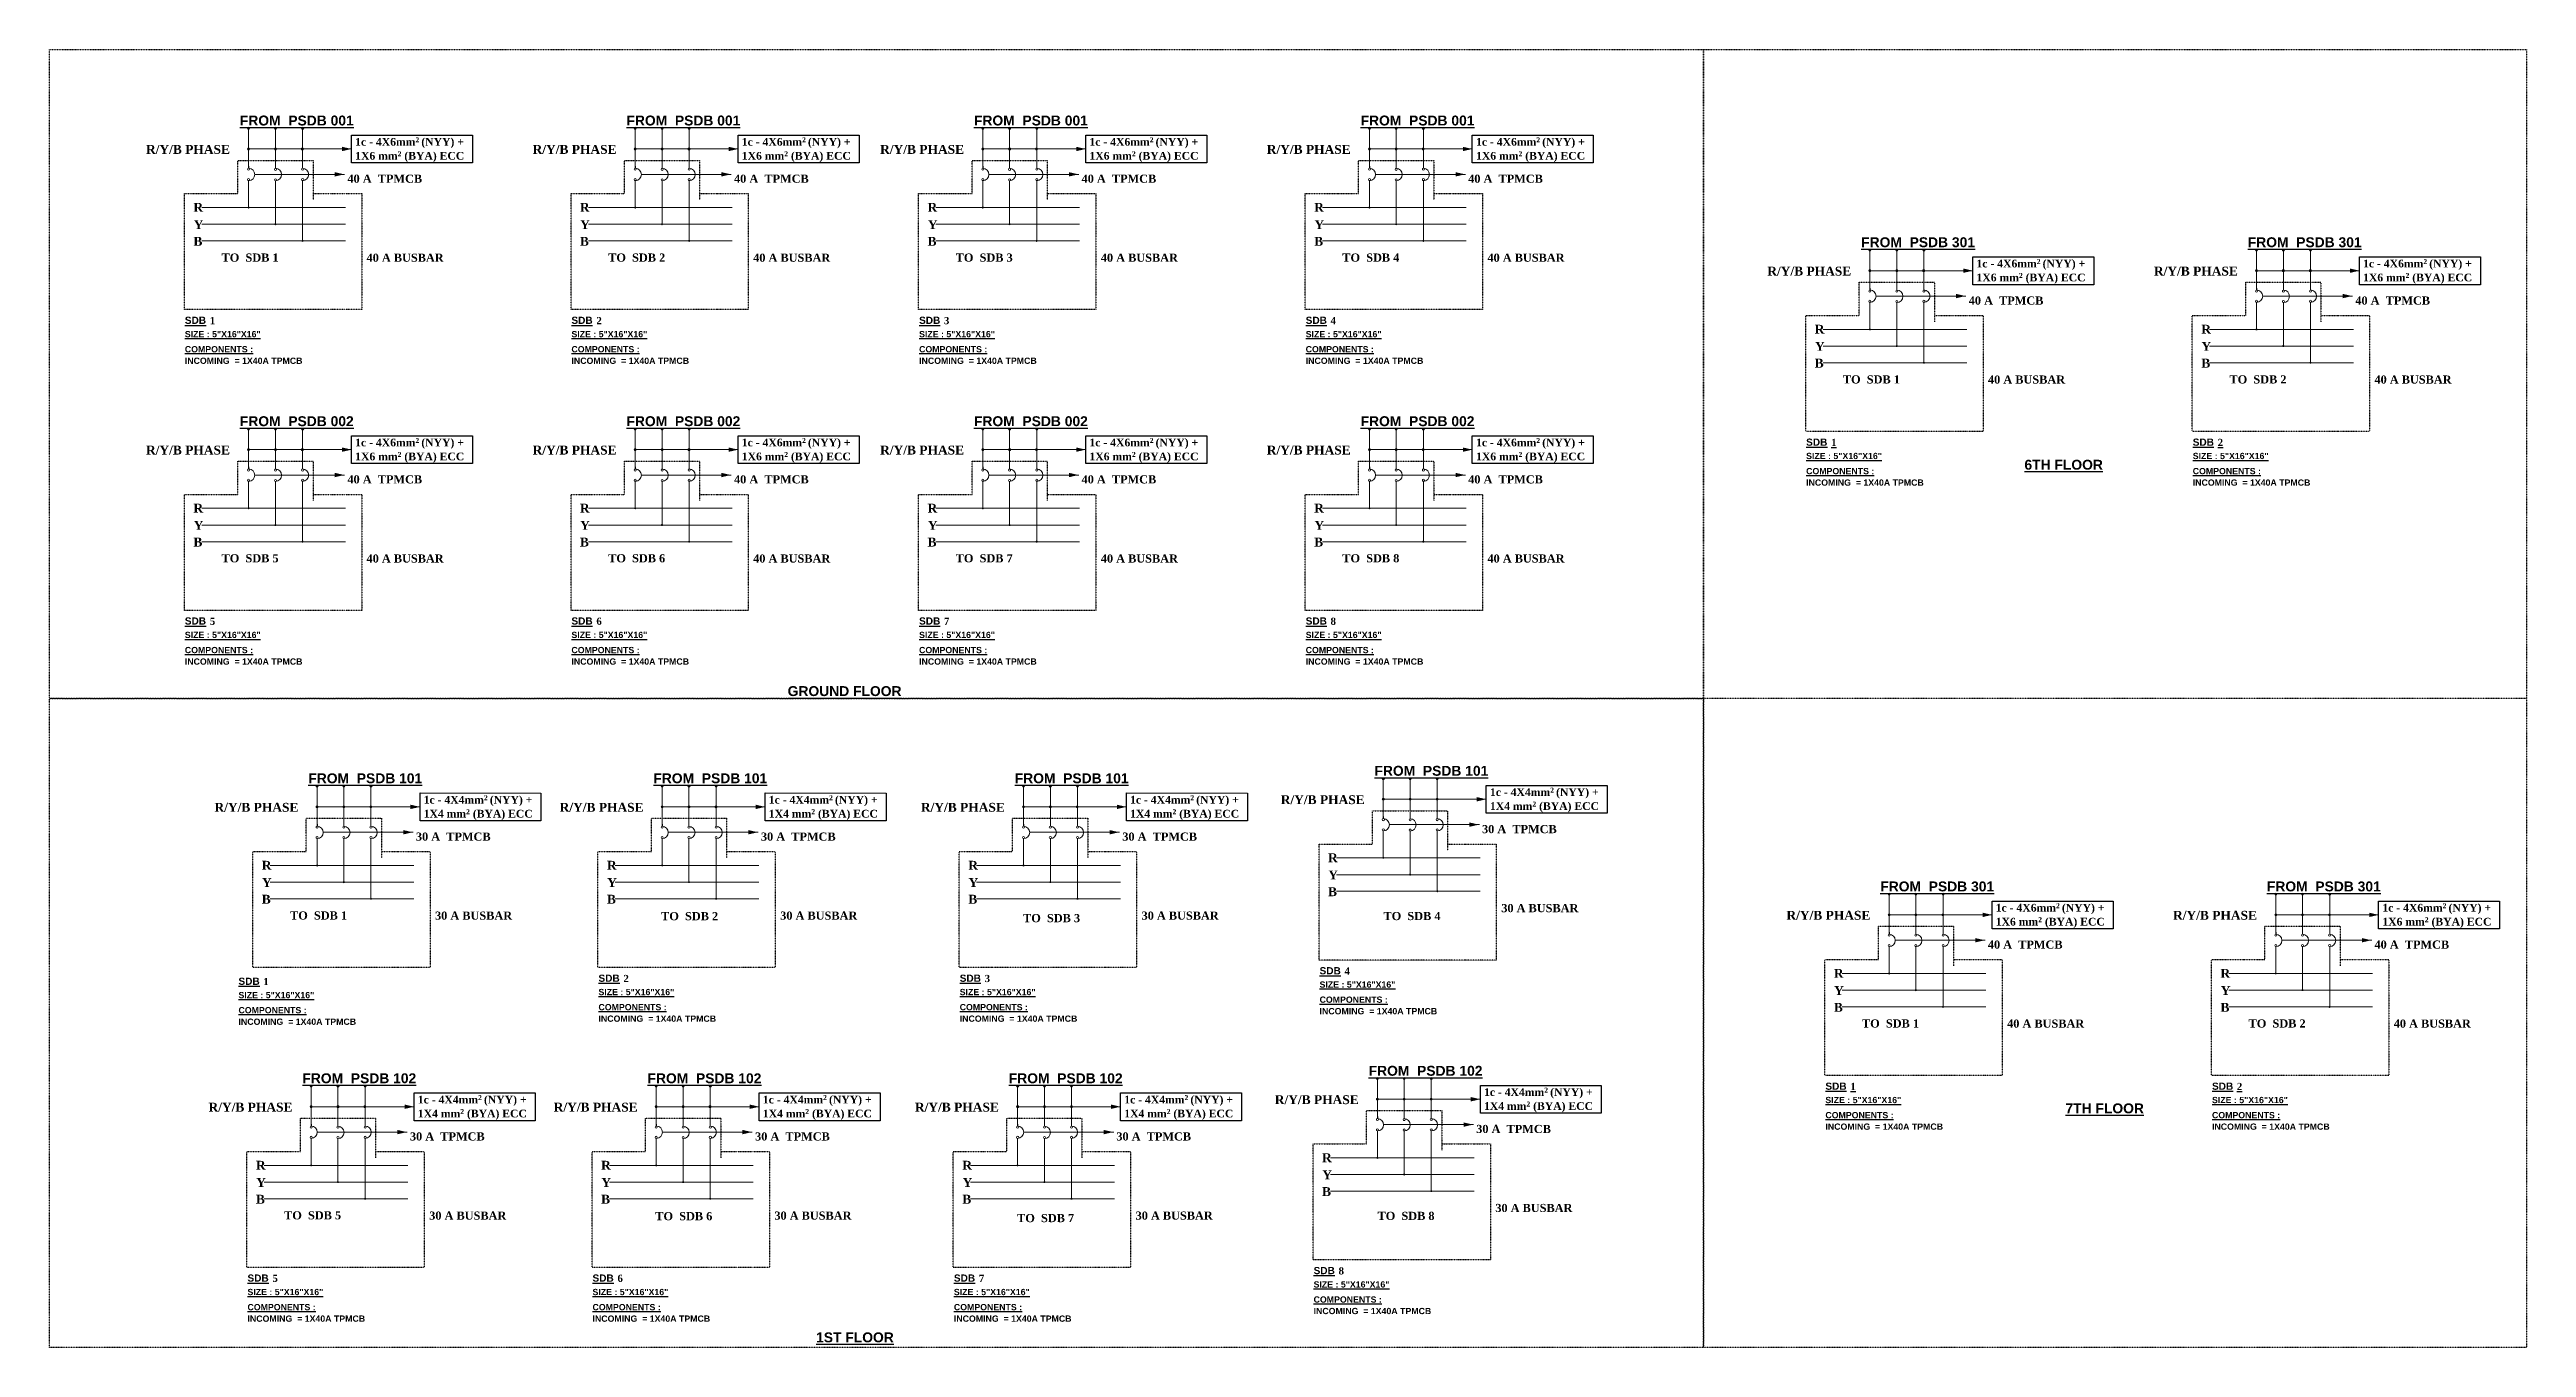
# Model space of a CAD drawing. Header units: inches. Extents: x -12 to 20935469, y -1604 to 24729220.
# Drawn here: x 20832652 to 20834439, y 24640440 to 24641377 of the extents above; entities that cross this region are included whole.
import ezdxf

# ---------------------------------------------------------------- set-up
doc = ezdxf.new("R2010")
doc.units = ezdxf.units.IN
doc.header["$LTSCALE"] = 0.03
doc.header["$MEASUREMENT"] = 0
doc.header["$PDMODE"] = 32
doc.header["$PDSIZE"] = 15
for name, pattern in [('DASHDOT', [1, 0.5, -0.25, 0, -0.25]), ('DASHDOTX2', [2, 1, -0.5, 0, -0.5]), ('DOT', [0.25, 0, -0.25])]:
    doc.linetypes.add(name, pattern=pattern)
for name, color, linetype, lineweight in [('CIRCUIT', 7, 'Continuous', 0), ('CKT-CABLE', 3, 'Continuous', 9), ('ELECT', 8, 'Continuous', 0), ('Hatch', 253, 'Continuous', 15), ('Power pts', 6, 'DASHDOTX2', 25), ('SB', 1, 'DASHDOT', 30)]:
    doc.layers.add(name, color=color, linetype=linetype, lineweight=lineweight)
for name, color, linetype in [('FDB', 5, 'Continuous'), ('TEXT', 7, 'Continuous'), ('w', 188, 'DOT')]:
    doc.layers.add(name, color=color, linetype=linetype)
doc.styles.get("Standard").update_dxf_attribs({"font": 'timesbd.ttf'})
doc.dimstyles.new('arch grid', dxfattribs={"dimtxt": 250, "dimasz": 100, "dimexe": 10, "dimexo": 10, "dimgap": 0.09, "dimtad": 0, "dimdec": 0, "dimzin": 0, "dimdsep": 46, "dimtxsty": 'Standard', "dimblk": 'DOT', "dimcen": 50, "dimdle": 50, "dimclrd": 256, "dimclre": 256, "dimadec": 0, "dimazin": 0, "dimtfac": 1, "dimtdec": 0, "dimtofl": 0, "dimtmove": 0, "dimatfit": 3, "dimldrblk": 'DOT', "dimfxl": 200, "dimfxlon": 1, "dimtolj": 1, "dimtzin": 0, "dimlwd": -1, "dimlwe": -1, "dimarcsym": 1})

msp = doc.modelspace()

# ---------------------------------------------------------------- texts
at = {"layer": 'FDB', "color": 3, "attachment_point": 1}
for s, insert, char_height, width in [('{\\fArial|b1|i0|c0|p34;\\LFROM  PSDB 001}', (20832789, 24641329.1), 7.15, 320.294), ('{\\fArial|b1|i0|c0|p34;\\LFROM  PSDB 001}', (20833067.9, 24641329.1), 7.15, 320.294), ('{\\fArial|b1|i0|c0|p34;\\LFROM  PSDB 001}', (20833318.6, 24641329.1), 7.15, 320.294), ('{\\fArial|b1|i0|c0|p34;\\LFROM  PSDB 001}', (20833597.5, 24641329.1), 7.15, 320.294), ('{\\fArial|b1|i0|c0|p34;\\LFROM  PSDB 301}', (20833958.6, 24641241.3), 7.15, 320.294), ('{\\fArial|b1|i0|c0|p34;\\LFROM  PSDB 301}', (20834237.5, 24641241.3), 7.15, 320.294), ('{\\fArial|b1|i0|c0|p34;\\LSDB }', (20832749.3, 24641184), 5.192, 100.757), ('1', (20832767.3, 24641183.8), 5.19, 100.757), ('{\\fArial|b1|i0|c0|p34;\\LSDB }', (20833028.2, 24641184), 5.192, 100.757), ('2', (20833046.2, 24641183.8), 5.19, 100.757), ('{\\fArial|b1|i0|c0|p34;\\LSDB }', (20833279, 24641184), 5.192, 100.757), ('3', (20833296.9, 24641183.8), 5.19, 100.757), ('{\\fArial|b1|i0|c0|p34;\\LSDB }', (20833557.9, 24641184), 5.192, 100.757), ('4', (20833575.8, 24641183.8), 5.19, 100.757), ('{\\fArial|b1|i0|c0|p34;\\LSIZE : 5"X16"X16"}', (20832749.3, 24641173.7), 4.528, 59.205), ('{\\fArial|b1|i0|c0|p34;\\LCOMPONENTS :}', (20832749.3, 24641162.8), 4.528, 86.292), ('{\\fArial|b1|i0|c0|p34;\\LSIZE : 5"X16"X16"}', (20833028.2, 24641173.7), 4.528, 59.205), ('{\\fArial|b1|i0|c0|p34;\\LCOMPONENTS :}', (20833028.2, 24641162.8), 4.528, 86.292), ('{\\fArial|b1|i0|c0|p34;\\LSIZE : 5"X16"X16"}', (20833279, 24641173.7), 4.528, 59.205), ('{\\fArial|b1|i0|c0|p34;\\LCOMPONENTS :}', (20833279, 24641162.8), 4.528, 86.292), ('{\\fArial|b1|i0|c0|p34;\\LSIZE : 5"X16"X16"}', (20833557.9, 24641173.7), 4.528, 59.205), ('{\\fArial|b1|i0|c0|p34;\\LCOMPONENTS :}', (20833557.9, 24641162.8), 4.528, 86.292), ('{\\fArial|b1|i0|c0|p34;INCOMING  = 1X40A TPMCB   }', (20832749.3, 24641154.5), 4.528, 254.766), ('{\\fArial|b1|i0|c0|p34;INCOMING  = 1X40A TPMCB   }', (20833028.2, 24641154.5), 4.528, 254.766), ('{\\fArial|b1|i0|c0|p34;INCOMING  = 1X40A TPMCB   }', (20833279, 24641154.5), 4.528, 254.766), ('{\\fArial|b1|i0|c0|p34;INCOMING  = 1X40A TPMCB   }', (20833557.9, 24641154.5), 4.528, 254.766), ('{\\fArial|b1|i0|c0|p34;\\LFROM  PSDB 002}', (20832789, 24641112.2), 7.15, 320.294), ('{\\fArial|b1|i0|c0|p34;\\LFROM  PSDB 002}', (20833067.9, 24641112.2), 7.15, 320.294), ('{\\fArial|b1|i0|c0|p34;\\LFROM  PSDB 002}', (20833318.6, 24641112.2), 7.15, 320.294), ('{\\fArial|b1|i0|c0|p34;\\LFROM  PSDB 002}', (20833597.5, 24641112.2), 7.15, 320.294), ('{\\fArial|b1|i0|c0|p34;\\LSDB }', (20833918.9, 24641096.1), 5.192, 100.757), ('{\\L1}', (20833936.9, 24641095.9), 5.19, 100.757), ('{\\fArial|b1|i0|c0|p34;\\LSDB }', (20834197.8, 24641096.1), 5.192, 100.757), ('{\\L2}', (20834215.8, 24641095.9), 5.19, 100.757), ('{\\fArial|b1|i0|c0|p34;\\LSIZE : 5"X16"X16"}', (20833918.9, 24641085.8), 4.528, 59.205), ('{\\fArial|b1|i0|c0|p34;\\LCOMPONENTS :}', (20833918.9, 24641074.9), 4.528, 86.292), ('{\\fArial|b1|i0|c0|p34;\\L6TH FLOOR}', (20834076.4, 24641080.8), 7.15, 320.294), ('{\\fArial|b1|i0|c0|p34;\\LSIZE : 5"X16"X16"}', (20834197.8, 24641085.8), 4.528, 59.205), ('{\\fArial|b1|i0|c0|p34;\\LCOMPONENTS :}', (20834197.8, 24641074.9), 4.528, 86.292), ('{\\fArial|b1|i0|c0|p34;INCOMING  = 1X40A TPMCB   }', (20833918.9, 24641066.6), 4.528, 254.766), ('{\\fArial|b1|i0|c0|p34;INCOMING  = 1X40A TPMCB   }', (20834197.8, 24641066.6), 4.528, 254.766), ('{\\fArial|b1|i0|c0|p34;\\LSDB }', (20832749.3, 24640967.1), 5.192, 100.757), ('5', (20832767.3, 24640966.9), 5.19, 100.757), ('{\\fArial|b1|i0|c0|p34;\\LSDB }', (20833028.2, 24640967.1), 5.192, 100.757), ('6', (20833046.2, 24640966.9), 5.19, 100.757), ('{\\fArial|b1|i0|c0|p34;\\LSDB }', (20833279, 24640967.1), 5.192, 100.757), ('7', (20833296.9, 24640966.9), 5.19, 100.757), ('{\\fArial|b1|i0|c0|p34;\\LSDB }', (20833557.9, 24640967.1), 5.192, 100.757), ('8', (20833575.8, 24640966.9), 5.19, 100.757), ('{\\fArial|b1|i0|c0|p34;\\LSIZE : 5"X16"X16"}', (20832749.3, 24640956.7), 4.528, 59.205), ('{\\fArial|b1|i0|c0|p34;\\LCOMPONENTS :}', (20832749.3, 24640945.8), 4.528, 86.292), ('{\\fArial|b1|i0|c0|p34;\\LSIZE : 5"X16"X16"}', (20833028.2, 24640956.7), 4.528, 59.205), ('{\\fArial|b1|i0|c0|p34;\\LCOMPONENTS :}', (20833028.2, 24640945.8), 4.528, 86.292), ('{\\fArial|b1|i0|c0|p34;\\LSIZE : 5"X16"X16"}', (20833279, 24640956.7), 4.528, 59.205), ('{\\fArial|b1|i0|c0|p34;\\LCOMPONENTS :}', (20833279, 24640945.8), 4.528, 86.292), ('{\\fArial|b1|i0|c0|p34;\\LSIZE : 5"X16"X16"}', (20833557.9, 24640956.7), 4.528, 59.205), ('{\\fArial|b1|i0|c0|p34;\\LCOMPONENTS :}', (20833557.9, 24640945.8), 4.528, 86.292), ('{\\fArial|b1|i0|c0|p34;INCOMING  = 1X40A TPMCB   }', (20832749.3, 24640937.5), 4.528, 254.766), ('{\\fArial|b1|i0|c0|p34;INCOMING  = 1X40A TPMCB   }', (20833028.2, 24640937.5), 4.528, 254.766), ('{\\fArial|b1|i0|c0|p34;INCOMING  = 1X40A TPMCB   }', (20833279, 24640937.5), 4.528, 254.766), ('{\\fArial|b1|i0|c0|p34;INCOMING  = 1X40A TPMCB   }', (20833557.9, 24640937.5), 4.528, 254.766), ('{\\fArial|b1|i0|c0|p34;\\LGROUND FLOOR}', (20833184.2, 24640917.5), 7.15, 320.294), ('{\\fArial|b1|i0|c0|p34;\\LFROM  PSDB 101}', (20833607.5, 24640860), 7.15, 320.294), ('{\\fArial|b1|i0|c0|p34;\\LFROM  PSDB 101}', (20832838.4, 24640854.6), 7.15, 320.294), ('{\\fArial|b1|i0|c0|p34;\\LFROM  PSDB 101}', (20833087.3, 24640854.6), 7.15, 320.294), ('{\\fArial|b1|i0|c0|p34;\\LFROM  PSDB 101}', (20833348, 24640854.6), 7.15, 320.294), ('{\\fArial|b1|i0|c0|p34;\\LFROM  PSDB 301}', (20833972.4, 24640776.6), 7.15, 320.294), ('{\\fArial|b1|i0|c0|p34;\\LFROM  PSDB 301}', (20834251.3, 24640776.6), 7.15, 320.294), ('{\\fArial|b1|i0|c0|p34;\\LSDB }', (20833567.9, 24640714.8), 5.192, 100.757), ('4', (20833585.9, 24640714.6), 5.19, 100.757), ('{\\fArial|b1|i0|c0|p34;\\LSDB }', (20832788, 24640707.2), 5.192, 100.757), ('{\\fArial|b1|i0|c0|p34;\\LSIZE : 5"X16"X16"}', (20832788, 24640696.9), 4.528, 59.205), ('1', (20832805.9, 24640707), 5.19, 100.757), ('{\\fArial|b1|i0|c0|p34;\\LSDB }', (20833047.7, 24640709.4), 5.192, 100.757), ('{\\fArial|b1|i0|c0|p34;\\LSIZE : 5"X16"X16"}', (20833047.7, 24640699.1), 4.528, 59.205), ('2', (20833065.7, 24640709.2), 5.19, 100.757), ('{\\fArial|b1|i0|c0|p34;\\LSDB }', (20833308.3, 24640709.4), 5.192, 100.757), ('{\\fArial|b1|i0|c0|p34;\\LSIZE : 5"X16"X16"}', (20833308.3, 24640699.1), 4.528, 59.205), ('3', (20833326.3, 24640709.2), 5.19, 100.757), ('{\\fArial|b1|i0|c0|p34;\\LSIZE : 5"X16"X16"}', (20833567.9, 24640704.5), 4.528, 59.205), ('{\\fArial|b1|i0|c0|p34;\\LCOMPONENTS :}', (20832788, 24640686), 4.528, 86.292), ('{\\fArial|b1|i0|c0|p34;INCOMING  = 1X40A TPMCB   }', (20832788, 24640677.7), 4.528, 254.766), ('{\\fArial|b1|i0|c0|p34;\\LCOMPONENTS :}', (20833047.7, 24640688.2), 4.528, 86.292), ('{\\fArial|b1|i0|c0|p34;INCOMING  = 1X40A TPMCB   }', (20833047.7, 24640679.9), 4.528, 254.766), ('{\\fArial|b1|i0|c0|p34;\\LCOMPONENTS :}', (20833308.3, 24640688.2), 4.528, 86.292), ('{\\fArial|b1|i0|c0|p34;INCOMING  = 1X40A TPMCB   }', (20833308.3, 24640679.9), 4.528, 254.766), ('{\\fArial|b1|i0|c0|p34;\\LCOMPONENTS :}', (20833567.9, 24640693.6), 4.528, 86.292), ('{\\fArial|b1|i0|c0|p34;INCOMING  = 1X40A TPMCB   }', (20833567.9, 24640685.3), 4.528, 254.766), ('{\\fArial|b1|i0|c0|p34;\\LFROM  PSDB 102}', (20833603.3, 24640643.6), 7.15, 320.294), ('{\\fArial|b1|i0|c0|p34;\\LFROM  PSDB 102}', (20832834.1, 24640638.2), 7.15, 320.294), ('{\\fArial|b1|i0|c0|p34;\\LFROM  PSDB 102}', (20833083.1, 24640638.2), 7.15, 320.294), ('{\\fArial|b1|i0|c0|p34;\\LFROM  PSDB 102}', (20833343.7, 24640638.2), 7.15, 320.294), ('{\\fArial|b1|i0|c0|p34;\\LSDB }', (20833932.8, 24640631.5), 5.192, 100.757), ('{\\L1}', (20833950.8, 24640631.3), 5.19, 100.757), ('{\\fArial|b1|i0|c0|p34;\\LSDB }', (20834211.7, 24640631.5), 5.192, 100.757), ('{\\L2}', (20834229.6, 24640631.3), 5.19, 100.757), ('{\\fArial|b1|i0|c0|p34;\\LSIZE : 5"X16"X16"}', (20833932.8, 24640621.2), 4.528, 59.205), ('{\\fArial|b1|i0|c0|p34;\\LCOMPONENTS :}', (20833932.8, 24640610.3), 4.528, 86.292), ('{\\fArial|b1|i0|c0|p34;\\L7TH FLOOR}', (20834106, 24640616.5), 7.15, 320.294), ('{\\fArial|b1|i0|c0|p34;\\LSIZE : 5"X16"X16"}', (20834211.7, 24640621.2), 4.528, 59.205), ('{\\fArial|b1|i0|c0|p34;\\LCOMPONENTS :}', (20834211.7, 24640610.3), 4.528, 86.292), ('{\\fArial|b1|i0|c0|p34;INCOMING  = 1X40A TPMCB   }', (20833932.8, 24640602), 4.528, 254.766), ('{\\fArial|b1|i0|c0|p34;INCOMING  = 1X40A TPMCB   }', (20834211.7, 24640602), 4.528, 254.766), ('{\\fArial|b1|i0|c0|p34;\\LSDB }', (20833563.6, 24640498.5), 5.192, 100.757), ('8', (20833581.6, 24640498.3), 5.19, 100.757), ('{\\fArial|b1|i0|c0|p34;\\LSDB }', (20832794.5, 24640493.1), 5.192, 100.757), ('{\\fArial|b1|i0|c0|p34;\\LSIZE : 5"X16"X16"}', (20832794.5, 24640482.7), 4.528, 59.205), ('5', (20832812.5, 24640492.9), 5.19, 100.757), ('{\\fArial|b1|i0|c0|p34;\\LSDB }', (20833043.4, 24640493.1), 5.192, 100.757), ('{\\fArial|b1|i0|c0|p34;\\LSIZE : 5"X16"X16"}', (20833043.4, 24640482.7), 4.528, 59.205), ('6', (20833061.4, 24640492.9), 5.19, 100.757), ('{\\fArial|b1|i0|c0|p34;\\LSDB }', (20833304.1, 24640493.1), 5.192, 100.757), ('{\\fArial|b1|i0|c0|p34;\\LSIZE : 5"X16"X16"}', (20833304.1, 24640482.7), 4.528, 59.205), ('7', (20833322.1, 24640492.9), 5.19, 100.757), ('{\\fArial|b1|i0|c0|p34;\\LSIZE : 5"X16"X16"}', (20833563.6, 24640488.2), 4.528, 59.205), ('{\\fArial|b1|i0|c0|p34;\\LCOMPONENTS :}', (20832794.5, 24640471.8), 4.528, 86.292), ('{\\fArial|b1|i0|c0|p34;INCOMING  = 1X40A TPMCB   }', (20832794.5, 24640463.5), 4.528, 254.766), ('{\\fArial|b1|i0|c0|p34;\\LCOMPONENTS :}', (20833043.4, 24640471.8), 4.528, 86.292), ('{\\fArial|b1|i0|c0|p34;INCOMING  = 1X40A TPMCB   }', (20833043.4, 24640463.5), 4.528, 254.766), ('{\\fArial|b1|i0|c0|p34;\\LCOMPONENTS :}', (20833304.1, 24640471.8), 4.528, 86.292), ('{\\fArial|b1|i0|c0|p34;INCOMING  = 1X40A TPMCB   }', (20833304.1, 24640463.5), 4.528, 254.766), ('{\\fArial|b1|i0|c0|p34;\\LCOMPONENTS :}', (20833563.6, 24640477.3), 4.528, 86.292), ('{\\fArial|b1|i0|c0|p34;INCOMING  = 1X40A TPMCB   }', (20833563.6, 24640469), 4.528, 254.766), ('{\\fArial|b1|i0|c0|p34;\\L1ST FLOOR}', (20833204.7, 24640451.3), 7.15, 320.294)]:
    msp.add_mtext(s, dxfattribs=dict(at, insert=insert, char_height=char_height, width=width))
at = {"layer": 'TEXT', "width": 63786.51, "attachment_point": 1}
for s, insert, char_height in [('R/Y/B PHASE', (20832721.3, 24641307.9), 6.414), ('R/Y/B PHASE', (20833000.2, 24641307.9), 6.414), ('R/Y/B PHASE', (20833250.9, 24641307.9), 6.414), ('R/Y/B PHASE', (20833529.8, 24641307.9), 6.414), ('40 A  TPMCB', (20832866.6, 24641286.5), 5.865), ('40 A  TPMCB', (20833145.5, 24641286.5), 5.865), ('40 A  TPMCB', (20833396.2, 24641286.5), 5.865), ('40 A  TPMCB', (20833675.1, 24641286.5), 5.865), ('R', (20832755.5, 24641266.1), 6.41), ('R', (20833034.3, 24641266.1), 6.41), ('R', (20833285.1, 24641266.1), 6.41), ('R', (20833564, 24641266.1), 6.41), ('Y', (20832755.7, 24641253.6), 6.41), ('Y', (20833034.5, 24641253.6), 6.41), ('Y', (20833285.3, 24641253.6), 6.41), ('Y', (20833564.2, 24641253.6), 6.41), ('B', (20832755.5, 24641241.6), 6.41), ('B', (20833034.3, 24641241.6), 6.41), ('B', (20833285.1, 24641241.6), 6.41), ('B', (20833564, 24641241.6), 6.41), ('TO  SDB 1', (20832775.8, 24641229.6), 5.87), ('40 A BUSBAR', (20832880.4, 24641229.5), 5.865), ('TO  SDB 2', (20833054.7, 24641229.6), 5.87), ('40 A BUSBAR', (20833159.3, 24641229.5), 5.865), ('TO  SDB 3', (20833305.4, 24641229.6), 5.87), ('40 A BUSBAR', (20833410.1, 24641229.5), 5.865), ('TO  SDB 4', (20833584.3, 24641229.6), 5.87), ('40 A BUSBAR', (20833689, 24641229.5), 5.865), ('R/Y/B PHASE', (20833890.9, 24641220.1), 6.414), ('R/Y/B PHASE', (20834169.8, 24641220.1), 6.414), ('40 A  TPMCB', (20834036.2, 24641198.6), 5.865), ('40 A  TPMCB', (20834315.1, 24641198.6), 5.865), ('R', (20833925.1, 24641178.2), 6.41), ('R', (20834204, 24641178.2), 6.41), ('Y', (20833925.3, 24641165.8), 6.41), ('Y', (20834204.1, 24641165.8), 6.41), ('B', (20833925.1, 24641153.7), 6.41), ('TO  SDB 1', (20833945.4, 24641141.7), 5.87), ('40 A BUSBAR', (20834050.1, 24641141.6), 5.865), ('B', (20834204, 24641153.7), 6.41), ('TO  SDB 2', (20834224.3, 24641141.7), 5.87), ('40 A BUSBAR', (20834328.9, 24641141.6), 5.865), ('R/Y/B PHASE', (20832721.3, 24641091), 6.414), ('R/Y/B PHASE', (20833000.2, 24641091), 6.414), ('R/Y/B PHASE', (20833250.9, 24641091), 6.414), ('R/Y/B PHASE', (20833529.8, 24641091), 6.414), ('40 A  TPMCB', (20832866.6, 24641069.6), 5.865), ('40 A  TPMCB', (20833145.5, 24641069.6), 5.865), ('40 A  TPMCB', (20833396.2, 24641069.6), 5.865), ('40 A  TPMCB', (20833675.1, 24641069.6), 5.865), ('R', (20832755.5, 24641049.1), 6.41), ('Y', (20832755.7, 24641036.7), 6.41), ('R', (20833034.3, 24641049.1), 6.41), ('Y', (20833034.5, 24641036.7), 6.41), ('R', (20833285.1, 24641049.1), 6.41), ('Y', (20833285.3, 24641036.7), 6.41), ('R', (20833564, 24641049.1), 6.41), ('Y', (20833564.2, 24641036.7), 6.41), ('B', (20832755.5, 24641024.6), 6.41), ('B', (20833034.3, 24641024.6), 6.41), ('B', (20833285.1, 24641024.6), 6.41), ('B', (20833564, 24641024.6), 6.41), ('TO  SDB 5', (20832775.8, 24641012.7), 5.87), ('40 A BUSBAR', (20832880.4, 24641012.5), 5.865), ('TO  SDB 6', (20833054.7, 24641012.7), 5.87), ('40 A BUSBAR', (20833159.3, 24641012.5), 5.865), ('TO  SDB 7', (20833305.4, 24641012.7), 5.87), ('40 A BUSBAR', (20833410.1, 24641012.5), 5.865), ('TO  SDB 8', (20833584.3, 24641012.7), 5.87), ('40 A BUSBAR', (20833689, 24641012.5), 5.865), ('R/Y/B PHASE', (20833539.9, 24640838.8), 6.414), ('R/Y/B PHASE', (20832770.7, 24640833.3), 6.414), ('R/Y/B PHASE', (20833019.7, 24640833.3), 6.414), ('R/Y/B PHASE', (20833280.3, 24640833.3), 6.414), ('30 A  TPMCB', (20832916, 24640811.9), 5.865), ('30 A  TPMCB', (20833164.9, 24640811.9), 5.865), ('30 A  TPMCB', (20833425.6, 24640811.9), 5.865), ('30 A  TPMCB', (20833685.1, 24640817.3), 5.865), ('R', (20832804.8, 24640791.5), 6.41), ('R', (20833053.8, 24640791.5), 6.41), ('R', (20833314.5, 24640791.5), 6.41), ('R', (20833574, 24640796.9), 6.41), ('Y', (20833574.2, 24640784.5), 6.41), ('B', (20832804.8, 24640767), 6.41), ('Y', (20832805, 24640779), 6.41), ('B', (20833053.8, 24640767), 6.41), ('Y', (20833054, 24640779), 6.41), ('B', (20833314.5, 24640767), 6.41), ('Y', (20833314.7, 24640779), 6.41), ('B', (20833574, 24640772.4), 6.41), ('TO  SDB 1', (20832825.2, 24640755), 5.87), ('30 A BUSBAR', (20832929.8, 24640754.9), 5.865), ('TO  SDB 2', (20833092.9, 24640754.5), 5.87), ('30 A BUSBAR', (20833178.8, 24640754.9), 5.865), ('TO  SDB 3', (20833354, 24640753.1), 5.87), ('30 A BUSBAR', (20833439.5, 24640754.9), 5.865), ('TO  SDB 4', (20833614, 24640754.6), 5.87), ('30 A BUSBAR', (20833699, 24640760.3), 5.865), ('R/Y/B PHASE', (20833904.7, 24640755.4), 6.414), ('R/Y/B PHASE', (20834183.6, 24640755.4), 6.414), ('40 A  TPMCB', (20834050, 24640734), 5.865), ('40 A  TPMCB', (20834328.9, 24640734), 5.865), ('R', (20833938.9, 24640713.5), 6.41), ('R', (20834217.8, 24640713.5), 6.41), ('Y', (20833939.1, 24640701.1), 6.41), ('Y', (20834218, 24640701.1), 6.41), ('B', (20833938.9, 24640689), 6.41), ('TO  SDB 1', (20833959.2, 24640677.1), 5.87), ('40 A BUSBAR', (20834063.9, 24640677), 5.865), ('B', (20834217.8, 24640689), 6.41), ('TO  SDB 2', (20834238.1, 24640677.1), 5.87), ('40 A BUSBAR', (20834342.8, 24640677), 5.865), ('R/Y/B PHASE', (20832766.4, 24640617), 6.414), ('R/Y/B PHASE', (20833015.4, 24640617), 6.414), ('R/Y/B PHASE', (20833276, 24640617), 6.414), ('R/Y/B PHASE', (20833535.6, 24640622.4), 6.414), ('30 A  TPMCB', (20832911.7, 24640595.6), 5.865), ('30 A  TPMCB', (20833160.7, 24640595.6), 5.865), ('30 A  TPMCB', (20833421.3, 24640595.6), 5.865), ('30 A  TPMCB', (20833680.9, 24640601), 5.865), ('R', (20832800.6, 24640575.1), 6.41), ('R', (20833049.6, 24640575.1), 6.41), ('R', (20833310.2, 24640575.1), 6.41), ('R', (20833569.7, 24640580.5), 6.41), ('Y', (20832800.8, 24640562.7), 6.41), ('Y', (20833049.8, 24640562.7), 6.41), ('Y', (20833310.4, 24640562.7), 6.41), ('B', (20833569.7, 24640556.1), 6.41), ('Y', (20833569.9, 24640568.1), 6.41), ('B', (20832800.6, 24640550.6), 6.41), ('TO  SDB 5', (20832820.9, 24640538.7), 5.87), ('30 A BUSBAR', (20832925.6, 24640538.5), 5.865), ('B', (20833049.6, 24640550.6), 6.41), ('TO  SDB 6', (20833088.7, 24640538.1), 5.87), ('30 A BUSBAR', (20833174.6, 24640538.5), 5.865), ('B', (20833310.2, 24640550.6), 6.41), ('TO  SDB 7', (20833349.7, 24640536.7), 5.87), ('30 A BUSBAR', (20833435.2, 24640538.5), 5.865), ('TO  SDB 8', (20833609.7, 24640538.3), 5.87), ('30 A BUSBAR', (20833694.7, 24640544), 5.865)]:
    msp.add_mtext(s, dxfattribs=dict(at, insert=insert, char_height=char_height))
at = {"layer": 'TEXT', "color": 0, "char_height": 5.571, "width": 251.33, "attachment_point": 1}
for s, insert in [('1c - 4X6mm{\\H1.0833x;²\\fMS Shell Dlg 2|b0|i0|c0|p0;\\H0.65385x; }(NYY) +\\P1X6 mm{\\H1.0833x;²} (BYA) ECC', (20832872.2, 24641313.4)), ('1c - 4X6mm{\\H1.0833x;²\\fMS Shell Dlg 2|b0|i0|c0|p0;\\H0.65385x; }(NYY) +\\P1X6 mm{\\H1.0833x;²} (BYA) ECC', (20833151.1, 24641313.4)), ('1c - 4X6mm{\\H1.0833x;²\\fMS Shell Dlg 2|b0|i0|c0|p0;\\H0.65385x; }(NYY) +\\P1X6 mm{\\H1.0833x;²} (BYA) ECC', (20833401.9, 24641313.4)), ('1c - 4X6mm{\\H1.0833x;²\\fMS Shell Dlg 2|b0|i0|c0|p0;\\H0.65385x; }(NYY) +\\P1X6 mm{\\H1.0833x;²} (BYA) ECC', (20833680.8, 24641313.4)), ('1c - 4X6mm{\\H1.0833x;²\\fMS Shell Dlg 2|b0|i0|c0|p0;\\H0.65385x; }(NYY) +\\P1X6 mm{\\H1.0833x;²} (BYA) ECC', (20834041.8, 24641225.6)), ('1c - 4X6mm{\\H1.0833x;²\\fMS Shell Dlg 2|b0|i0|c0|p0;\\H0.65385x; }(NYY) +\\P1X6 mm{\\H1.0833x;²} (BYA) ECC', (20834320.7, 24641225.6)), ('1c - 4X6mm{\\H1.0833x;²\\fMS Shell Dlg 2|b0|i0|c0|p0;\\H0.65385x; }(NYY) +\\P1X6 mm{\\H1.0833x;²} (BYA) ECC', (20832872.2, 24641096.5)), ('1c - 4X6mm{\\H1.0833x;²\\fMS Shell Dlg 2|b0|i0|c0|p0;\\H0.65385x; }(NYY) +\\P1X6 mm{\\H1.0833x;²} (BYA) ECC', (20833151.1, 24641096.5)), ('1c - 4X6mm{\\H1.0833x;²\\fMS Shell Dlg 2|b0|i0|c0|p0;\\H0.65385x; }(NYY) +\\P1X6 mm{\\H1.0833x;²} (BYA) ECC', (20833401.9, 24641096.5)), ('1c - 4X6mm{\\H1.0833x;²\\fMS Shell Dlg 2|b0|i0|c0|p0;\\H0.65385x; }(NYY) +\\P1X6 mm{\\H1.0833x;²} (BYA) ECC', (20833680.8, 24641096.5)), ('1c - 4X4mm{\\H1.0833x;²\\fMS Shell Dlg 2|b0|i0|c0|p0;\\H0.65385x; }(NYY) +\\P1X4 mm{\\H1.0833x;²} (BYA) ECC', (20832921.6, 24640838.8)), ('1c - 4X4mm{\\H1.0833x;²\\fMS Shell Dlg 2|b0|i0|c0|p0;\\H0.65385x; }(NYY) +\\P1X4 mm{\\H1.0833x;²} (BYA) ECC', (20833170.6, 24640838.8)), ('1c - 4X4mm{\\H1.0833x;²\\fMS Shell Dlg 2|b0|i0|c0|p0;\\H0.65385x; }(NYY) +\\P1X4 mm{\\H1.0833x;²} (BYA) ECC', (20833431.2, 24640838.8)), ('1c - 4X4mm{\\H1.0833x;²\\fMS Shell Dlg 2|b0|i0|c0|p0;\\H0.65385x; }(NYY) +\\P1X4 mm{\\H1.0833x;²} (BYA) ECC', (20833690.8, 24640844.3)), ('1c - 4X6mm{\\H1.0833x;²\\fMS Shell Dlg 2|b0|i0|c0|p0;\\H0.65385x; }(NYY) +\\P1X6 mm{\\H1.0833x;²} (BYA) ECC', (20834055.7, 24640760.9)), ('1c - 4X6mm{\\H1.0833x;²\\fMS Shell Dlg 2|b0|i0|c0|p0;\\H0.65385x; }(NYY) +\\P1X6 mm{\\H1.0833x;²} (BYA) ECC', (20834334.6, 24640760.9)), ('1c - 4X4mm{\\H1.0833x;²\\fMS Shell Dlg 2|b0|i0|c0|p0;\\H0.65385x; }(NYY) +\\P1X4 mm{\\H1.0833x;²} (BYA) ECC', (20833686.5, 24640627.9)), ('1c - 4X4mm{\\H1.0833x;²\\fMS Shell Dlg 2|b0|i0|c0|p0;\\H0.65385x; }(NYY) +\\P1X4 mm{\\H1.0833x;²} (BYA) ECC', (20832917.4, 24640622.5)), ('1c - 4X4mm{\\H1.0833x;²\\fMS Shell Dlg 2|b0|i0|c0|p0;\\H0.65385x; }(NYY) +\\P1X4 mm{\\H1.0833x;²} (BYA) ECC', (20833166.3, 24640622.5)), ('1c - 4X4mm{\\H1.0833x;²\\fMS Shell Dlg 2|b0|i0|c0|p0;\\H0.65385x; }(NYY) +\\P1X4 mm{\\H1.0833x;²} (BYA) ECC', (20833427, 24640622.5))]:
    msp.add_mtext(s, dxfattribs=dict(at, insert=insert))

# ---------------------------------------------------------------- blocks, each defined once
blk = doc.blocks.new('_Oblique')
at = {"color": 0, "linetype": 'ByBlock', "lineweight": -2}
blk.add_line((-0.5, -0.5), (0.5, 0.5), dxfattribs=at)
blk = doc.blocks.new('*D363')
at = {"ltscale": 50, "transparency": 16777216}
for p, q in [((3479.2, 24649574.1), (3479.2, 24649400.8)), ((3479.4, 24649524.1), (3469.2, 24649524.1)), ((3479.4, 24649400.8), (3469.2, 24649400.8)), ((3479.2, 24649400.8), (3479.2, 8350.7))]:
    blk.add_line(p, q, dxfattribs=at)
at = {"layer": 'Defpoints', "color": 0, "ltscale": 50, "transparency": 16777216}
for p in [(20846678.2, 24649524.1), (3479.2, 24649400.8), (20846678.2, 24649400.8)]:
    blk.add_point(p, dxfattribs=at)
at = {"ltscale": 50, "transparency": 16777216, "xscale": 100, "yscale": 100, "zscale": 100}
for p, rotation in [((3479.2, 24649524.1), 90), ((3479.2, 24649400.8), 270)]:
    blk.add_blockref('_Oblique', p, dxfattribs=dict(at, rotation=rotation))
at = {"color": 0, "ltscale": 50, "transparency": 16777216, "insert": (3479.2, 3397.6), "char_height": 250, "attachment_point": 5, "rotation": 90}
blk.add_mtext('\\A1;{\\H8.57143x;300mm}', dxfattribs=at)
blk = doc.blocks.new('_Dot')
at = {"color": 0, "linetype": 'ByBlock', "lineweight": -2}
blk.add_line((-0.5, 0), (-1, 0), dxfattribs=at)
at = {"color": 0, "linetype": 'ByBlock', "const_width": 0.5}
blk.add_lwpolyline([(-0.25, 0, 1), (0.25, 0, 1)], format="xyb", close=True, dxfattribs=at)

# ---------------------------------------------------------------- dimensions: what is measured, and where the dimension line sits
at = {"ltscale": 50}
dim = msp.add_linear_dim(base=(3479.2, 24649400.8), p1=(20846678.2, 24649524.1), p2=(20846678.2, 24649400.8), angle=90, text='{\\H8.57143x;300mm}', dimstyle='arch grid', override={"dimblk1": 'Oblique', "dimblk2": 'Oblique', "dimsah": 1, "dimfxl": 0.18}, dxfattribs=at)
dim.commit()
dim.dimension.update_dxf_attribs({"geometry": '*D363', "text_midpoint": (3479.2, 3397.6), "dimtype": 160})

# ---------------------------------------------------------------- hatches: boundary and pattern name
at = {"layer": 'CIRCUIT'}
h = msp.add_hatch(color=256, dxfattribs=at)
h.dxf.hatch_style = 1
h.paths.add_polyline_path([(20832796.1, 24641319.9), (20832794.6, 24641319.9, 1)])
h.paths.add_polyline_path([(20832795.3, 24641320.6, 0.414214), (20832794.6, 24641319.9), (20832795.3, 24641319.9)])
h.paths.add_polyline_path([(20832795.3, 24641320.6), (20832795.3, 24641319.9), (20832796.1, 24641319.9, 0.414214)])
h = msp.add_hatch(color=256, dxfattribs=at)
h.dxf.hatch_style = 1
h.paths.add_polyline_path([(20832815.4, 24641319.9), (20832813.9, 24641319.9, 1)])
h.paths.add_polyline_path([(20832814.7, 24641320.6, 0.414214), (20832813.9, 24641319.9), (20832814.7, 24641319.9)])
h.paths.add_polyline_path([(20832814.7, 24641320.6), (20832814.7, 24641319.9), (20832815.4, 24641319.9, 0.414214)])
h = msp.add_hatch(color=256, dxfattribs=at)
h.dxf.hatch_style = 1
h.paths.add_polyline_path([(20832835, 24641319.9), (20832833.5, 24641319.9, 1)])
h.paths.add_polyline_path([(20832834.3, 24641320.6, 0.414214), (20832833.5, 24641319.9), (20832834.3, 24641319.9)])
h.paths.add_polyline_path([(20832834.3, 24641320.6), (20832834.3, 24641319.9), (20832835, 24641319.9, 0.414214)])
h = msp.add_hatch(color=256, dxfattribs=at)
h.dxf.hatch_style = 1
h.paths.add_polyline_path([(20833075, 24641319.9), (20833073.5, 24641319.9, 1)])
h.paths.add_polyline_path([(20833074.2, 24641320.6, 0.414214), (20833073.5, 24641319.9), (20833074.2, 24641319.9)])
h.paths.add_polyline_path([(20833074.2, 24641320.6), (20833074.2, 24641319.9), (20833075, 24641319.9, 0.414214)])
h = msp.add_hatch(color=256, dxfattribs=at)
h.dxf.hatch_style = 1
h.paths.add_polyline_path([(20833094.3, 24641319.9), (20833092.8, 24641319.9, 1)])
h.paths.add_polyline_path([(20833093.6, 24641320.6, 0.414214), (20833092.8, 24641319.9), (20833093.6, 24641319.9)])
h.paths.add_polyline_path([(20833093.6, 24641320.6), (20833093.6, 24641319.9), (20833094.3, 24641319.9, 0.414214)])
h = msp.add_hatch(color=256, dxfattribs=at)
h.dxf.hatch_style = 1
h.paths.add_polyline_path([(20833113.9, 24641319.9), (20833112.4, 24641319.9, 1)])
h.paths.add_polyline_path([(20833113.1, 24641320.6, 0.414214), (20833112.4, 24641319.9), (20833113.1, 24641319.9)])
h.paths.add_polyline_path([(20833113.1, 24641320.6), (20833113.1, 24641319.9), (20833113.9, 24641319.9, 0.414214)])
h = msp.add_hatch(color=256, dxfattribs=at)
h.dxf.hatch_style = 1
h.paths.add_polyline_path([(20833325.7, 24641319.9), (20833324.2, 24641319.9, 1)])
h.paths.add_polyline_path([(20833325, 24641320.6, 0.414214), (20833324.2, 24641319.9), (20833325, 24641319.9)])
h.paths.add_polyline_path([(20833325, 24641320.6), (20833325, 24641319.9), (20833325.7, 24641319.9, 0.414214)])
h = msp.add_hatch(color=256, dxfattribs=at)
h.dxf.hatch_style = 1
h.paths.add_polyline_path([(20833345, 24641319.9), (20833343.5, 24641319.9, 1)])
h.paths.add_polyline_path([(20833344.3, 24641320.6, 0.414214), (20833343.5, 24641319.9), (20833344.3, 24641319.9)])
h.paths.add_polyline_path([(20833344.3, 24641320.6), (20833344.3, 24641319.9), (20833345, 24641319.9, 0.414214)])
h = msp.add_hatch(color=256, dxfattribs=at)
h.dxf.hatch_style = 1
h.paths.add_polyline_path([(20833364.6, 24641319.9), (20833363.1, 24641319.9, 1)])
h.paths.add_polyline_path([(20833363.9, 24641320.6, 0.414214), (20833363.1, 24641319.9), (20833363.9, 24641319.9)])
h.paths.add_polyline_path([(20833363.9, 24641320.6), (20833363.9, 24641319.9), (20833364.6, 24641319.9, 0.414214)])
h = msp.add_hatch(color=256, dxfattribs=at)
h.dxf.hatch_style = 1
h.paths.add_polyline_path([(20833604.6, 24641319.9), (20833603.1, 24641319.9, 1)])
h.paths.add_polyline_path([(20833603.9, 24641320.6, 0.414214), (20833603.1, 24641319.9), (20833603.9, 24641319.9)])
h.paths.add_polyline_path([(20833603.9, 24641320.6), (20833603.9, 24641319.9), (20833604.6, 24641319.9, 0.414214)])
h = msp.add_hatch(color=256, dxfattribs=at)
h.dxf.hatch_style = 1
h.paths.add_polyline_path([(20833623.9, 24641319.9), (20833622.4, 24641319.9, 1)])
h.paths.add_polyline_path([(20833623.2, 24641320.6, 0.414214), (20833622.4, 24641319.9), (20833623.2, 24641319.9)])
h.paths.add_polyline_path([(20833623.2, 24641320.6), (20833623.2, 24641319.9), (20833623.9, 24641319.9, 0.414214)])
h = msp.add_hatch(color=256, dxfattribs=at)
h.dxf.hatch_style = 1
h.paths.add_polyline_path([(20833643.5, 24641319.9), (20833642, 24641319.9, 1)])
h.paths.add_polyline_path([(20833642.8, 24641320.6, 0.414214), (20833642, 24641319.9), (20833642.8, 24641319.9)])
h.paths.add_polyline_path([(20833642.8, 24641320.6), (20833642.8, 24641319.9), (20833643.5, 24641319.9, 0.414214)])
h = msp.add_hatch(color=256, dxfattribs=at)
h.dxf.hatch_style = 1
h.paths.add_polyline_path([(20832796.1, 24641305), (20832794.6, 24641305, 1)])
h.paths.add_polyline_path([(20832795.3, 24641305.8, 0.414214), (20832794.6, 24641305), (20832795.3, 24641305)])
h.paths.add_polyline_path([(20832795.3, 24641305.8), (20832795.3, 24641305), (20832796.1, 24641305, 0.414214)])
h = msp.add_hatch(color=256, dxfattribs=at)
h.dxf.hatch_style = 1
h.paths.add_polyline_path([(20832834.9, 24641305), (20832833.4, 24641305, 1)])
h.paths.add_polyline_path([(20832834.1, 24641305.8, 0.414214), (20832833.4, 24641305), (20832834.1, 24641305)])
h.paths.add_polyline_path([(20832834.1, 24641305.8), (20832834.1, 24641305), (20832834.9, 24641305, 0.414214)])
h = msp.add_hatch(color=256, dxfattribs=at)
h.dxf.hatch_style = 1
h.paths.add_polyline_path([(20833075, 24641305), (20833073.5, 24641305, 1)])
h.paths.add_polyline_path([(20833074.2, 24641305.8, 0.414214), (20833073.5, 24641305), (20833074.2, 24641305)])
h.paths.add_polyline_path([(20833074.2, 24641305.8), (20833074.2, 24641305), (20833075, 24641305, 0.414214)])
h = msp.add_hatch(color=256, dxfattribs=at)
h.dxf.hatch_style = 1
h.paths.add_polyline_path([(20833113.8, 24641305), (20833112.3, 24641305, 1)])
h.paths.add_polyline_path([(20833113, 24641305.8, 0.414214), (20833112.3, 24641305), (20833113, 24641305)])
h.paths.add_polyline_path([(20833113, 24641305.8), (20833113, 24641305), (20833113.8, 24641305, 0.414214)])
h = msp.add_hatch(color=256, dxfattribs=at)
h.dxf.hatch_style = 1
h.paths.add_polyline_path([(20833325.7, 24641305), (20833324.2, 24641305, 1)])
h.paths.add_polyline_path([(20833325, 24641305.8, 0.414214), (20833324.2, 24641305), (20833325, 24641305)])
h.paths.add_polyline_path([(20833325, 24641305.8), (20833325, 24641305), (20833325.7, 24641305, 0.414214)])
h = msp.add_hatch(color=256, dxfattribs=at)
h.dxf.hatch_style = 1
h.paths.add_polyline_path([(20833364.5, 24641305), (20833363, 24641305, 1)])
h.paths.add_polyline_path([(20833363.7, 24641305.8, 0.414214), (20833363, 24641305), (20833363.7, 24641305)])
h.paths.add_polyline_path([(20833363.7, 24641305.8), (20833363.7, 24641305), (20833364.5, 24641305, 0.414214)])
h = msp.add_hatch(color=256, dxfattribs=at)
h.dxf.hatch_style = 1
h.paths.add_polyline_path([(20833604.6, 24641305), (20833603.1, 24641305, 1)])
h.paths.add_polyline_path([(20833603.9, 24641305.8, 0.414214), (20833603.1, 24641305), (20833603.9, 24641305)])
h.paths.add_polyline_path([(20833603.9, 24641305.8), (20833603.9, 24641305), (20833604.6, 24641305, 0.414214)])
h = msp.add_hatch(color=256, dxfattribs=at)
h.dxf.hatch_style = 1
h.paths.add_polyline_path([(20833643.4, 24641305), (20833641.9, 24641305, 1)])
h.paths.add_polyline_path([(20833642.6, 24641305.8, 0.414214), (20833641.9, 24641305), (20833642.6, 24641305)])
h.paths.add_polyline_path([(20833642.6, 24641305.8), (20833642.6, 24641305), (20833643.4, 24641305, 0.414214)])
h = msp.add_hatch(color=256, dxfattribs=at)
h.dxf.hatch_style = 1
h.paths.add_polyline_path([(20832796.1, 24641262.7), (20832794.6, 24641262.7, 1)])
h.paths.add_polyline_path([(20832795.3, 24641263.5, 0.414214), (20832794.6, 24641262.7), (20832795.3, 24641262.7)])
h.paths.add_polyline_path([(20832795.3, 24641263.5), (20832795.3, 24641262.7), (20832796.1, 24641262.7, 0.414214)])
h = msp.add_hatch(color=256, dxfattribs=at)
h.dxf.hatch_style = 1
h.paths.add_polyline_path([(20832815.4, 24641250.7), (20832813.9, 24641250.7, 1)])
h.paths.add_polyline_path([(20832814.7, 24641251.4, 0.414214), (20832813.9, 24641250.7), (20832814.7, 24641250.7)])
h.paths.add_polyline_path([(20832814.7, 24641251.4), (20832814.7, 24641250.7), (20832815.4, 24641250.7, 0.414214)])
h = msp.add_hatch(color=256, dxfattribs=at)
h.dxf.hatch_style = 1
h.paths.add_polyline_path([(20833075, 24641262.7), (20833073.5, 24641262.7, 1)])
h.paths.add_polyline_path([(20833074.2, 24641263.5, 0.414214), (20833073.5, 24641262.7), (20833074.2, 24641262.7)])
h.paths.add_polyline_path([(20833074.2, 24641263.5), (20833074.2, 24641262.7), (20833075, 24641262.7, 0.414214)])
h = msp.add_hatch(color=256, dxfattribs=at)
h.dxf.hatch_style = 1
h.paths.add_polyline_path([(20833094.3, 24641250.7), (20833092.8, 24641250.7, 1)])
h.paths.add_polyline_path([(20833093.6, 24641251.4, 0.414214), (20833092.8, 24641250.7), (20833093.6, 24641250.7)])
h.paths.add_polyline_path([(20833093.6, 24641251.4), (20833093.6, 24641250.7), (20833094.3, 24641250.7, 0.414214)])
h = msp.add_hatch(color=256, dxfattribs=at)
h.dxf.hatch_style = 1
h.paths.add_polyline_path([(20833325.7, 24641262.7), (20833324.2, 24641262.7, 1)])
h.paths.add_polyline_path([(20833325, 24641263.5, 0.414214), (20833324.2, 24641262.7), (20833325, 24641262.7)])
h.paths.add_polyline_path([(20833325, 24641263.5), (20833325, 24641262.7), (20833325.7, 24641262.7, 0.414214)])
h = msp.add_hatch(color=256, dxfattribs=at)
h.dxf.hatch_style = 1
h.paths.add_polyline_path([(20833345, 24641250.7), (20833343.5, 24641250.7, 1)])
h.paths.add_polyline_path([(20833344.3, 24641251.4, 0.414214), (20833343.5, 24641250.7), (20833344.3, 24641250.7)])
h.paths.add_polyline_path([(20833344.3, 24641251.4), (20833344.3, 24641250.7), (20833345, 24641250.7, 0.414214)])
h = msp.add_hatch(color=256, dxfattribs=at)
h.dxf.hatch_style = 1
h.paths.add_polyline_path([(20833604.6, 24641262.7), (20833603.1, 24641262.7, 1)])
h.paths.add_polyline_path([(20833603.9, 24641263.5, 0.414214), (20833603.1, 24641262.7), (20833603.9, 24641262.7)])
h.paths.add_polyline_path([(20833603.9, 24641263.5), (20833603.9, 24641262.7), (20833604.6, 24641262.7, 0.414214)])
h = msp.add_hatch(color=256, dxfattribs=at)
h.dxf.hatch_style = 1
h.paths.add_polyline_path([(20833623.9, 24641250.7), (20833622.4, 24641250.7, 1)])
h.paths.add_polyline_path([(20833623.2, 24641251.4, 0.414214), (20833622.4, 24641250.7), (20833623.2, 24641250.7)])
h.paths.add_polyline_path([(20833623.2, 24641251.4), (20833623.2, 24641250.7), (20833623.9, 24641250.7, 0.414214)])
h = msp.add_hatch(color=256, dxfattribs=at)
h.dxf.hatch_style = 1
h.paths.add_polyline_path([(20832835, 24641238.7), (20832833.5, 24641238.7, 1)])
h.paths.add_polyline_path([(20832834.3, 24641239.4, 0.414214), (20832833.5, 24641238.7), (20832834.3, 24641238.7)])
h.paths.add_polyline_path([(20832834.3, 24641239.4), (20832834.3, 24641238.7), (20832835, 24641238.7, 0.414214)])
h = msp.add_hatch(color=256, dxfattribs=at)
h.dxf.hatch_style = 1
h.paths.add_polyline_path([(20833113.9, 24641238.7), (20833112.4, 24641238.7, 1)])
h.paths.add_polyline_path([(20833113.1, 24641239.4, 0.414214), (20833112.4, 24641238.7), (20833113.1, 24641238.7)])
h.paths.add_polyline_path([(20833113.1, 24641239.4), (20833113.1, 24641238.7), (20833113.9, 24641238.7, 0.414214)])
h = msp.add_hatch(color=256, dxfattribs=at)
h.dxf.hatch_style = 1
h.paths.add_polyline_path([(20833364.6, 24641238.7), (20833363.1, 24641238.7, 1)])
h.paths.add_polyline_path([(20833363.9, 24641239.4, 0.414214), (20833363.1, 24641238.7), (20833363.9, 24641238.7)])
h.paths.add_polyline_path([(20833363.9, 24641239.4), (20833363.9, 24641238.7), (20833364.6, 24641238.7, 0.414214)])
h = msp.add_hatch(color=256, dxfattribs=at)
h.dxf.hatch_style = 1
h.paths.add_polyline_path([(20833643.5, 24641238.7), (20833642, 24641238.7, 1)])
h.paths.add_polyline_path([(20833642.8, 24641239.4, 0.414214), (20833642, 24641238.7), (20833642.8, 24641238.7)])
h.paths.add_polyline_path([(20833642.8, 24641239.4), (20833642.8, 24641238.7), (20833643.5, 24641238.7, 0.414214)])
h = msp.add_hatch(color=256, dxfattribs=at)
h.dxf.hatch_style = 1
h.paths.add_polyline_path([(20833965.7, 24641232), (20833964.2, 24641232, 1)])
h.paths.add_polyline_path([(20833964.9, 24641232.7, 0.414214), (20833964.2, 24641232), (20833964.9, 24641232)])
h.paths.add_polyline_path([(20833964.9, 24641232.7), (20833964.9, 24641232), (20833965.7, 24641232, 0.414214)])
h = msp.add_hatch(color=256, dxfattribs=at)
h.dxf.hatch_style = 1
h.paths.add_polyline_path([(20833985, 24641232), (20833983.5, 24641232, 1)])
h.paths.add_polyline_path([(20833984.3, 24641232.7, 0.414214), (20833983.5, 24641232), (20833984.3, 24641232)])
h.paths.add_polyline_path([(20833984.3, 24641232.7), (20833984.3, 24641232), (20833985, 24641232, 0.414214)])
h = msp.add_hatch(color=256, dxfattribs=at)
h.dxf.hatch_style = 1
h.paths.add_polyline_path([(20834004.6, 24641232), (20834003.1, 24641232, 1)])
h.paths.add_polyline_path([(20834003.9, 24641232.7, 0.414214), (20834003.1, 24641232), (20834003.9, 24641232)])
h.paths.add_polyline_path([(20834003.9, 24641232.7), (20834003.9, 24641232), (20834004.6, 24641232, 0.414214)])
h = msp.add_hatch(color=256, dxfattribs=at)
h.dxf.hatch_style = 1
h.paths.add_polyline_path([(20834244.6, 24641232), (20834243.1, 24641232, 1)])
h.paths.add_polyline_path([(20834243.8, 24641232.7, 0.414214), (20834243.1, 24641232), (20834243.8, 24641232)])
h.paths.add_polyline_path([(20834243.8, 24641232.7), (20834243.8, 24641232), (20834244.6, 24641232, 0.414214)])
h = msp.add_hatch(color=256, dxfattribs=at)
h.dxf.hatch_style = 1
h.paths.add_polyline_path([(20834263.9, 24641232), (20834262.4, 24641232, 1)])
h.paths.add_polyline_path([(20834263.2, 24641232.7, 0.414214), (20834262.4, 24641232), (20834263.2, 24641232)])
h.paths.add_polyline_path([(20834263.2, 24641232.7), (20834263.2, 24641232), (20834263.9, 24641232, 0.414214)])
h = msp.add_hatch(color=256, dxfattribs=at)
h.dxf.hatch_style = 1
h.paths.add_polyline_path([(20834283.5, 24641232), (20834282, 24641232, 1)])
h.paths.add_polyline_path([(20834282.7, 24641232.7, 0.414214), (20834282, 24641232), (20834282.7, 24641232)])
h.paths.add_polyline_path([(20834282.7, 24641232.7), (20834282.7, 24641232), (20834283.5, 24641232, 0.414214)])
h = msp.add_hatch(color=256, dxfattribs=at)
h.dxf.hatch_style = 1
h.paths.add_polyline_path([(20833965.7, 24641217.2), (20833964.2, 24641217.2, 1)])
h.paths.add_polyline_path([(20833964.9, 24641217.9, 0.414214), (20833964.2, 24641217.2), (20833964.9, 24641217.2)])
h.paths.add_polyline_path([(20833964.9, 24641217.9), (20833964.9, 24641217.2), (20833965.7, 24641217.2, 0.414214)])
h = msp.add_hatch(color=256, dxfattribs=at)
h.dxf.hatch_style = 1
h.paths.add_polyline_path([(20834004.5, 24641217.2), (20834003, 24641217.2, 1)])
h.paths.add_polyline_path([(20834003.7, 24641217.9, 0.414214), (20834003, 24641217.2), (20834003.7, 24641217.2)])
h.paths.add_polyline_path([(20834003.7, 24641217.9), (20834003.7, 24641217.2), (20834004.5, 24641217.2, 0.414214)])
h = msp.add_hatch(color=256, dxfattribs=at)
h.dxf.hatch_style = 1
h.paths.add_polyline_path([(20834244.6, 24641217.2), (20834243.1, 24641217.2, 1)])
h.paths.add_polyline_path([(20834243.8, 24641217.9, 0.414214), (20834243.1, 24641217.2), (20834243.8, 24641217.2)])
h.paths.add_polyline_path([(20834243.8, 24641217.9), (20834243.8, 24641217.2), (20834244.6, 24641217.2, 0.414214)])
h = msp.add_hatch(color=256, dxfattribs=at)
h.dxf.hatch_style = 1
h.paths.add_polyline_path([(20834283.4, 24641217.2), (20834281.9, 24641217.2, 1)])
h.paths.add_polyline_path([(20834282.6, 24641217.9, 0.414214), (20834281.9, 24641217.2), (20834282.6, 24641217.2)])
h.paths.add_polyline_path([(20834282.6, 24641217.9), (20834282.6, 24641217.2), (20834283.4, 24641217.2, 0.414214)])
h = msp.add_hatch(color=256, dxfattribs=at)
h.dxf.hatch_style = 1
h.paths.add_polyline_path([(20833965.7, 24641174.8), (20833964.2, 24641174.8, 1)])
h.paths.add_polyline_path([(20833964.9, 24641175.6, 0.414214), (20833964.2, 24641174.8), (20833964.9, 24641174.8)])
h.paths.add_polyline_path([(20833964.9, 24641175.6), (20833964.9, 24641174.8), (20833965.7, 24641174.8, 0.414214)])
h = msp.add_hatch(color=256, dxfattribs=at)
h.dxf.hatch_style = 1
h.paths.add_polyline_path([(20833985, 24641162.8), (20833983.5, 24641162.8, 1)])
h.paths.add_polyline_path([(20833984.3, 24641163.6, 0.414214), (20833983.5, 24641162.8), (20833984.3, 24641162.8)])
h.paths.add_polyline_path([(20833984.3, 24641163.6), (20833984.3, 24641162.8), (20833985, 24641162.8, 0.414214)])
h = msp.add_hatch(color=256, dxfattribs=at)
h.dxf.hatch_style = 1
h.paths.add_polyline_path([(20834244.6, 24641174.8), (20834243.1, 24641174.8, 1)])
h.paths.add_polyline_path([(20834243.8, 24641175.6, 0.414214), (20834243.1, 24641174.8), (20834243.8, 24641174.8)])
h.paths.add_polyline_path([(20834243.8, 24641175.6), (20834243.8, 24641174.8), (20834244.6, 24641174.8, 0.414214)])
h = msp.add_hatch(color=256, dxfattribs=at)
h.dxf.hatch_style = 1
h.paths.add_polyline_path([(20834263.9, 24641162.8), (20834262.4, 24641162.8, 1)])
h.paths.add_polyline_path([(20834263.2, 24641163.6, 0.414214), (20834262.4, 24641162.8), (20834263.2, 24641162.8)])
h.paths.add_polyline_path([(20834263.2, 24641163.6), (20834263.2, 24641162.8), (20834263.9, 24641162.8, 0.414214)])
h = msp.add_hatch(color=256, dxfattribs=at)
h.dxf.hatch_style = 1
h.paths.add_polyline_path([(20834004.6, 24641150.8), (20834003.1, 24641150.8, 1)])
h.paths.add_polyline_path([(20834003.9, 24641151.5, 0.414214), (20834003.1, 24641150.8), (20834003.9, 24641150.8)])
h.paths.add_polyline_path([(20834003.9, 24641151.5), (20834003.9, 24641150.8), (20834004.6, 24641150.8, 0.414214)])
h = msp.add_hatch(color=256, dxfattribs=at)
h.dxf.hatch_style = 1
h.paths.add_polyline_path([(20834283.5, 24641150.8), (20834282, 24641150.8, 1)])
h.paths.add_polyline_path([(20834282.7, 24641151.5, 0.414214), (20834282, 24641150.8), (20834282.7, 24641150.8)])
h.paths.add_polyline_path([(20834282.7, 24641151.5), (20834282.7, 24641150.8), (20834283.5, 24641150.8, 0.414214)])
h = msp.add_hatch(color=256, dxfattribs=at)
h.dxf.hatch_style = 1
h.paths.add_polyline_path([(20832796.1, 24641102.9), (20832794.6, 24641102.9, 1)])
h.paths.add_polyline_path([(20832795.3, 24641103.7, 0.414214), (20832794.6, 24641102.9), (20832795.3, 24641102.9)])
h.paths.add_polyline_path([(20832795.3, 24641103.7), (20832795.3, 24641102.9), (20832796.1, 24641102.9, 0.414214)])
h = msp.add_hatch(color=256, dxfattribs=at)
h.dxf.hatch_style = 1
h.paths.add_polyline_path([(20832796.1, 24641088.1), (20832794.6, 24641088.1, 1)])
h.paths.add_polyline_path([(20832795.3, 24641088.8, 0.414214), (20832794.6, 24641088.1), (20832795.3, 24641088.1)])
h.paths.add_polyline_path([(20832795.3, 24641088.8), (20832795.3, 24641088.1), (20832796.1, 24641088.1, 0.414214)])
h = msp.add_hatch(color=256, dxfattribs=at)
h.dxf.hatch_style = 1
h.paths.add_polyline_path([(20832815.4, 24641102.9), (20832813.9, 24641102.9, 1)])
h.paths.add_polyline_path([(20832814.7, 24641103.7, 0.414214), (20832813.9, 24641102.9), (20832814.7, 24641102.9)])
h.paths.add_polyline_path([(20832814.7, 24641103.7), (20832814.7, 24641102.9), (20832815.4, 24641102.9, 0.414214)])
h = msp.add_hatch(color=256, dxfattribs=at)
h.dxf.hatch_style = 1
h.paths.add_polyline_path([(20832834.9, 24641088.1), (20832833.4, 24641088.1, 1)])
h.paths.add_polyline_path([(20832834.1, 24641088.8, 0.414214), (20832833.4, 24641088.1), (20832834.1, 24641088.1)])
h.paths.add_polyline_path([(20832834.1, 24641088.8), (20832834.1, 24641088.1), (20832834.9, 24641088.1, 0.414214)])
h = msp.add_hatch(color=256, dxfattribs=at)
h.dxf.hatch_style = 1
h.paths.add_polyline_path([(20832835, 24641102.9), (20832833.5, 24641102.9, 1)])
h.paths.add_polyline_path([(20832834.3, 24641103.7, 0.414214), (20832833.5, 24641102.9), (20832834.3, 24641102.9)])
h.paths.add_polyline_path([(20832834.3, 24641103.7), (20832834.3, 24641102.9), (20832835, 24641102.9, 0.414214)])
h = msp.add_hatch(color=256, dxfattribs=at)
h.dxf.hatch_style = 1
h.paths.add_polyline_path([(20833075, 24641102.9), (20833073.5, 24641102.9, 1)])
h.paths.add_polyline_path([(20833074.2, 24641103.7, 0.414214), (20833073.5, 24641102.9), (20833074.2, 24641102.9)])
h.paths.add_polyline_path([(20833074.2, 24641103.7), (20833074.2, 24641102.9), (20833075, 24641102.9, 0.414214)])
h = msp.add_hatch(color=256, dxfattribs=at)
h.dxf.hatch_style = 1
h.paths.add_polyline_path([(20833075, 24641088.1), (20833073.5, 24641088.1, 1)])
h.paths.add_polyline_path([(20833074.2, 24641088.8, 0.414214), (20833073.5, 24641088.1), (20833074.2, 24641088.1)])
h.paths.add_polyline_path([(20833074.2, 24641088.8), (20833074.2, 24641088.1), (20833075, 24641088.1, 0.414214)])
h = msp.add_hatch(color=256, dxfattribs=at)
h.dxf.hatch_style = 1
h.paths.add_polyline_path([(20833094.3, 24641102.9), (20833092.8, 24641102.9, 1)])
h.paths.add_polyline_path([(20833093.6, 24641103.7, 0.414214), (20833092.8, 24641102.9), (20833093.6, 24641102.9)])
h.paths.add_polyline_path([(20833093.6, 24641103.7), (20833093.6, 24641102.9), (20833094.3, 24641102.9, 0.414214)])
h = msp.add_hatch(color=256, dxfattribs=at)
h.dxf.hatch_style = 1
h.paths.add_polyline_path([(20833113.8, 24641088.1), (20833112.3, 24641088.1, 1)])
h.paths.add_polyline_path([(20833113, 24641088.8, 0.414214), (20833112.3, 24641088.1), (20833113, 24641088.1)])
h.paths.add_polyline_path([(20833113, 24641088.8), (20833113, 24641088.1), (20833113.8, 24641088.1, 0.414214)])
h = msp.add_hatch(color=256, dxfattribs=at)
h.dxf.hatch_style = 1
h.paths.add_polyline_path([(20833113.9, 24641102.9), (20833112.4, 24641102.9, 1)])
h.paths.add_polyline_path([(20833113.1, 24641103.7, 0.414214), (20833112.4, 24641102.9), (20833113.1, 24641102.9)])
h.paths.add_polyline_path([(20833113.1, 24641103.7), (20833113.1, 24641102.9), (20833113.9, 24641102.9, 0.414214)])
h = msp.add_hatch(color=256, dxfattribs=at)
h.dxf.hatch_style = 1
h.paths.add_polyline_path([(20833325.7, 24641102.9), (20833324.2, 24641102.9, 1)])
h.paths.add_polyline_path([(20833325, 24641103.7, 0.414214), (20833324.2, 24641102.9), (20833325, 24641102.9)])
h.paths.add_polyline_path([(20833325, 24641103.7), (20833325, 24641102.9), (20833325.7, 24641102.9, 0.414214)])
h = msp.add_hatch(color=256, dxfattribs=at)
h.dxf.hatch_style = 1
h.paths.add_polyline_path([(20833325.7, 24641088.1), (20833324.2, 24641088.1, 1)])
h.paths.add_polyline_path([(20833325, 24641088.8, 0.414214), (20833324.2, 24641088.1), (20833325, 24641088.1)])
h.paths.add_polyline_path([(20833325, 24641088.8), (20833325, 24641088.1), (20833325.7, 24641088.1, 0.414214)])
h = msp.add_hatch(color=256, dxfattribs=at)
h.dxf.hatch_style = 1
h.paths.add_polyline_path([(20833345, 24641102.9), (20833343.5, 24641102.9, 1)])
h.paths.add_polyline_path([(20833344.3, 24641103.7, 0.414214), (20833343.5, 24641102.9), (20833344.3, 24641102.9)])
h.paths.add_polyline_path([(20833344.3, 24641103.7), (20833344.3, 24641102.9), (20833345, 24641102.9, 0.414214)])
h = msp.add_hatch(color=256, dxfattribs=at)
h.dxf.hatch_style = 1
h.paths.add_polyline_path([(20833364.5, 24641088.1), (20833363, 24641088.1, 1)])
h.paths.add_polyline_path([(20833363.7, 24641088.8, 0.414214), (20833363, 24641088.1), (20833363.7, 24641088.1)])
h.paths.add_polyline_path([(20833363.7, 24641088.8), (20833363.7, 24641088.1), (20833364.5, 24641088.1, 0.414214)])
h = msp.add_hatch(color=256, dxfattribs=at)
h.dxf.hatch_style = 1
h.paths.add_polyline_path([(20833364.6, 24641102.9), (20833363.1, 24641102.9, 1)])
h.paths.add_polyline_path([(20833363.9, 24641103.7, 0.414214), (20833363.1, 24641102.9), (20833363.9, 24641102.9)])
h.paths.add_polyline_path([(20833363.9, 24641103.7), (20833363.9, 24641102.9), (20833364.6, 24641102.9, 0.414214)])
h = msp.add_hatch(color=256, dxfattribs=at)
h.dxf.hatch_style = 1
h.paths.add_polyline_path([(20833604.6, 24641102.9), (20833603.1, 24641102.9, 1)])
h.paths.add_polyline_path([(20833603.9, 24641103.7, 0.414214), (20833603.1, 24641102.9), (20833603.9, 24641102.9)])
h.paths.add_polyline_path([(20833603.9, 24641103.7), (20833603.9, 24641102.9), (20833604.6, 24641102.9, 0.414214)])
h = msp.add_hatch(color=256, dxfattribs=at)
h.dxf.hatch_style = 1
h.paths.add_polyline_path([(20833604.6, 24641088.1), (20833603.1, 24641088.1, 1)])
h.paths.add_polyline_path([(20833603.9, 24641088.8, 0.414214), (20833603.1, 24641088.1), (20833603.9, 24641088.1)])
h.paths.add_polyline_path([(20833603.9, 24641088.8), (20833603.9, 24641088.1), (20833604.6, 24641088.1, 0.414214)])
h = msp.add_hatch(color=256, dxfattribs=at)
h.dxf.hatch_style = 1
h.paths.add_polyline_path([(20833623.9, 24641102.9), (20833622.4, 24641102.9, 1)])
h.paths.add_polyline_path([(20833623.2, 24641103.7, 0.414214), (20833622.4, 24641102.9), (20833623.2, 24641102.9)])
h.paths.add_polyline_path([(20833623.2, 24641103.7), (20833623.2, 24641102.9), (20833623.9, 24641102.9, 0.414214)])
h = msp.add_hatch(color=256, dxfattribs=at)
h.dxf.hatch_style = 1
h.paths.add_polyline_path([(20833643.4, 24641088.1), (20833641.9, 24641088.1, 1)])
h.paths.add_polyline_path([(20833642.6, 24641088.8, 0.414214), (20833641.9, 24641088.1), (20833642.6, 24641088.1)])
h.paths.add_polyline_path([(20833642.6, 24641088.8), (20833642.6, 24641088.1), (20833643.4, 24641088.1, 0.414214)])
h = msp.add_hatch(color=256, dxfattribs=at)
h.dxf.hatch_style = 1
h.paths.add_polyline_path([(20833643.5, 24641102.9), (20833642, 24641102.9, 1)])
h.paths.add_polyline_path([(20833642.8, 24641103.7, 0.414214), (20833642, 24641102.9), (20833642.8, 24641102.9)])
h.paths.add_polyline_path([(20833642.8, 24641103.7), (20833642.8, 24641102.9), (20833643.5, 24641102.9, 0.414214)])
h = msp.add_hatch(color=256, dxfattribs=at)
h.dxf.hatch_style = 1
h.paths.add_polyline_path([(20832796.1, 24641045.8), (20832794.6, 24641045.8, 1)])
h.paths.add_polyline_path([(20832795.3, 24641046.5, 0.414214), (20832794.6, 24641045.8), (20832795.3, 24641045.8)])
h.paths.add_polyline_path([(20832795.3, 24641046.5), (20832795.3, 24641045.8), (20832796.1, 24641045.8, 0.414214)])
h = msp.add_hatch(color=256, dxfattribs=at)
h.dxf.hatch_style = 1
h.paths.add_polyline_path([(20832815.4, 24641033.7), (20832813.9, 24641033.7, 1)])
h.paths.add_polyline_path([(20832814.7, 24641034.5, 0.414214), (20832813.9, 24641033.7), (20832814.7, 24641033.7)])
h.paths.add_polyline_path([(20832814.7, 24641034.5), (20832814.7, 24641033.7), (20832815.4, 24641033.7, 0.414214)])
h = msp.add_hatch(color=256, dxfattribs=at)
h.dxf.hatch_style = 1
h.paths.add_polyline_path([(20833075, 24641045.8), (20833073.5, 24641045.8, 1)])
h.paths.add_polyline_path([(20833074.2, 24641046.5, 0.414214), (20833073.5, 24641045.8), (20833074.2, 24641045.8)])
h.paths.add_polyline_path([(20833074.2, 24641046.5), (20833074.2, 24641045.8), (20833075, 24641045.8, 0.414214)])
h = msp.add_hatch(color=256, dxfattribs=at)
h.dxf.hatch_style = 1
h.paths.add_polyline_path([(20833094.3, 24641033.7), (20833092.8, 24641033.7, 1)])
h.paths.add_polyline_path([(20833093.6, 24641034.5, 0.414214), (20833092.8, 24641033.7), (20833093.6, 24641033.7)])
h.paths.add_polyline_path([(20833093.6, 24641034.5), (20833093.6, 24641033.7), (20833094.3, 24641033.7, 0.414214)])
h = msp.add_hatch(color=256, dxfattribs=at)
h.dxf.hatch_style = 1
h.paths.add_polyline_path([(20833325.7, 24641045.8), (20833324.2, 24641045.8, 1)])
h.paths.add_polyline_path([(20833325, 24641046.5, 0.414214), (20833324.2, 24641045.8), (20833325, 24641045.8)])
h.paths.add_polyline_path([(20833325, 24641046.5), (20833325, 24641045.8), (20833325.7, 24641045.8, 0.414214)])
h = msp.add_hatch(color=256, dxfattribs=at)
h.dxf.hatch_style = 1
h.paths.add_polyline_path([(20833345, 24641033.7), (20833343.5, 24641033.7, 1)])
h.paths.add_polyline_path([(20833344.3, 24641034.5, 0.414214), (20833343.5, 24641033.7), (20833344.3, 24641033.7)])
h.paths.add_polyline_path([(20833344.3, 24641034.5), (20833344.3, 24641033.7), (20833345, 24641033.7, 0.414214)])
h = msp.add_hatch(color=256, dxfattribs=at)
h.dxf.hatch_style = 1
h.paths.add_polyline_path([(20833604.6, 24641045.8), (20833603.1, 24641045.8, 1)])
h.paths.add_polyline_path([(20833603.9, 24641046.5, 0.414214), (20833603.1, 24641045.8), (20833603.9, 24641045.8)])
h.paths.add_polyline_path([(20833603.9, 24641046.5), (20833603.9, 24641045.8), (20833604.6, 24641045.8, 0.414214)])
h = msp.add_hatch(color=256, dxfattribs=at)
h.dxf.hatch_style = 1
h.paths.add_polyline_path([(20833623.9, 24641033.7), (20833622.4, 24641033.7, 1)])
h.paths.add_polyline_path([(20833623.2, 24641034.5, 0.414214), (20833622.4, 24641033.7), (20833623.2, 24641033.7)])
h.paths.add_polyline_path([(20833623.2, 24641034.5), (20833623.2, 24641033.7), (20833623.9, 24641033.7, 0.414214)])
h = msp.add_hatch(color=256, dxfattribs=at)
h.dxf.hatch_style = 1
h.paths.add_polyline_path([(20832835, 24641021.7), (20832833.5, 24641021.7, 1)])
h.paths.add_polyline_path([(20832834.3, 24641022.5, 0.414214), (20832833.5, 24641021.7), (20832834.3, 24641021.7)])
h.paths.add_polyline_path([(20832834.3, 24641022.5), (20832834.3, 24641021.7), (20832835, 24641021.7, 0.414214)])
h = msp.add_hatch(color=256, dxfattribs=at)
h.dxf.hatch_style = 1
h.paths.add_polyline_path([(20833113.9, 24641021.7), (20833112.4, 24641021.7, 1)])
h.paths.add_polyline_path([(20833113.1, 24641022.5, 0.414214), (20833112.4, 24641021.7), (20833113.1, 24641021.7)])
h.paths.add_polyline_path([(20833113.1, 24641022.5), (20833113.1, 24641021.7), (20833113.9, 24641021.7, 0.414214)])
h = msp.add_hatch(color=256, dxfattribs=at)
h.dxf.hatch_style = 1
h.paths.add_polyline_path([(20833364.6, 24641021.7), (20833363.1, 24641021.7, 1)])
h.paths.add_polyline_path([(20833363.9, 24641022.5, 0.414214), (20833363.1, 24641021.7), (20833363.9, 24641021.7)])
h.paths.add_polyline_path([(20833363.9, 24641022.5), (20833363.9, 24641021.7), (20833364.6, 24641021.7, 0.414214)])
h = msp.add_hatch(color=256, dxfattribs=at)
h.dxf.hatch_style = 1
h.paths.add_polyline_path([(20833643.5, 24641021.7), (20833642, 24641021.7, 1)])
h.paths.add_polyline_path([(20833642.8, 24641022.5, 0.414214), (20833642, 24641021.7), (20833642.8, 24641021.7)])
h.paths.add_polyline_path([(20833642.8, 24641022.5), (20833642.8, 24641021.7), (20833643.5, 24641021.7, 0.414214)])
h = msp.add_hatch(color=256, dxfattribs=at)
h.dxf.hatch_style = 1
h.paths.add_polyline_path([(20832845.5, 24640845.3), (20832844, 24640845.3, 1)])
h.paths.add_polyline_path([(20832844.7, 24640846, 0.414214), (20832844, 24640845.3), (20832844.7, 24640845.3)])
h.paths.add_polyline_path([(20832844.7, 24640846), (20832844.7, 24640845.3), (20832845.5, 24640845.3, 0.414214)])
h = msp.add_hatch(color=256, dxfattribs=at)
h.dxf.hatch_style = 1
h.paths.add_polyline_path([(20832864.8, 24640845.3), (20832863.3, 24640845.3, 1)])
h.paths.add_polyline_path([(20832864, 24640846, 0.414214), (20832863.3, 24640845.3), (20832864, 24640845.3)])
h.paths.add_polyline_path([(20832864, 24640846), (20832864, 24640845.3), (20832864.8, 24640845.3, 0.414214)])
h = msp.add_hatch(color=256, dxfattribs=at)
h.dxf.hatch_style = 1
h.paths.add_polyline_path([(20832884.4, 24640845.3), (20832882.9, 24640845.3, 1)])
h.paths.add_polyline_path([(20832883.6, 24640846, 0.414214), (20832882.9, 24640845.3), (20832883.6, 24640845.3)])
h.paths.add_polyline_path([(20832883.6, 24640846), (20832883.6, 24640845.3), (20832884.4, 24640845.3, 0.414214)])
h = msp.add_hatch(color=256, dxfattribs=at)
h.dxf.hatch_style = 1
h.paths.add_polyline_path([(20833094.4, 24640845.3), (20833093, 24640845.3, 1)])
h.paths.add_polyline_path([(20833093.7, 24640846, 0.414214), (20833093, 24640845.3), (20833093.7, 24640845.3)])
h.paths.add_polyline_path([(20833093.7, 24640846), (20833093.7, 24640845.3), (20833094.4, 24640845.3, 0.414214)])
h = msp.add_hatch(color=256, dxfattribs=at)
h.dxf.hatch_style = 1
h.paths.add_polyline_path([(20833113.8, 24640845.3), (20833112.3, 24640845.3, 1)])
h.paths.add_polyline_path([(20833113, 24640846, 0.414214), (20833112.3, 24640845.3), (20833113, 24640845.3)])
h.paths.add_polyline_path([(20833113, 24640846), (20833113, 24640845.3), (20833113.8, 24640845.3, 0.414214)])
h = msp.add_hatch(color=256, dxfattribs=at)
h.dxf.hatch_style = 1
h.paths.add_polyline_path([(20833133.4, 24640845.3), (20833131.9, 24640845.3, 1)])
h.paths.add_polyline_path([(20833132.6, 24640846, 0.414214), (20833131.9, 24640845.3), (20833132.6, 24640845.3)])
h.paths.add_polyline_path([(20833132.6, 24640846), (20833132.6, 24640845.3), (20833133.4, 24640845.3, 0.414214)])
h = msp.add_hatch(color=256, dxfattribs=at)
h.dxf.hatch_style = 1
h.paths.add_polyline_path([(20833355.1, 24640845.3), (20833353.6, 24640845.3, 1)])
h.paths.add_polyline_path([(20833354.3, 24640846, 0.414214), (20833353.6, 24640845.3), (20833354.3, 24640845.3)])
h.paths.add_polyline_path([(20833354.3, 24640846), (20833354.3, 24640845.3), (20833355.1, 24640845.3, 0.414214)])
h = msp.add_hatch(color=256, dxfattribs=at)
h.dxf.hatch_style = 1
h.paths.add_polyline_path([(20833374.4, 24640845.3), (20833372.9, 24640845.3, 1)])
h.paths.add_polyline_path([(20833373.7, 24640846, 0.414214), (20833372.9, 24640845.3), (20833373.7, 24640845.3)])
h.paths.add_polyline_path([(20833373.7, 24640846), (20833373.7, 24640845.3), (20833374.4, 24640845.3, 0.414214)])
h = msp.add_hatch(color=256, dxfattribs=at)
h.dxf.hatch_style = 1
h.paths.add_polyline_path([(20833394, 24640845.3), (20833392.5, 24640845.3, 1)])
h.paths.add_polyline_path([(20833393.3, 24640846, 0.414214), (20833392.5, 24640845.3), (20833393.3, 24640845.3)])
h.paths.add_polyline_path([(20833393.3, 24640846), (20833393.3, 24640845.3), (20833394, 24640845.3, 0.414214)])
h = msp.add_hatch(color=256, dxfattribs=at)
h.dxf.hatch_style = 1
h.paths.add_polyline_path([(20833614.6, 24640850.7), (20833613.2, 24640850.7, 1)])
h.paths.add_polyline_path([(20833613.9, 24640851.5, 0.414214), (20833613.2, 24640850.7), (20833613.9, 24640850.7)])
h.paths.add_polyline_path([(20833613.9, 24640851.5), (20833613.9, 24640850.7), (20833614.6, 24640850.7, 0.414214)])
h = msp.add_hatch(color=256, dxfattribs=at)
h.dxf.hatch_style = 1
h.paths.add_polyline_path([(20833634, 24640850.7), (20833632.5, 24640850.7, 1)])
h.paths.add_polyline_path([(20833633.2, 24640851.5, 0.414214), (20833632.5, 24640850.7), (20833633.2, 24640850.7)])
h.paths.add_polyline_path([(20833633.2, 24640851.5), (20833633.2, 24640850.7), (20833634, 24640850.7, 0.414214)])
h = msp.add_hatch(color=256, dxfattribs=at)
h.dxf.hatch_style = 1
h.paths.add_polyline_path([(20833653.6, 24640850.7), (20833652.1, 24640850.7, 1)])
h.paths.add_polyline_path([(20833652.8, 24640851.5, 0.414214), (20833652.1, 24640850.7), (20833652.8, 24640850.7)])
h.paths.add_polyline_path([(20833652.8, 24640851.5), (20833652.8, 24640850.7), (20833653.6, 24640850.7, 0.414214)])
h = msp.add_hatch(color=256, dxfattribs=at)
h.dxf.hatch_style = 1
h.paths.add_polyline_path([(20832845.5, 24640830.4), (20832844, 24640830.4, 1)])
h.paths.add_polyline_path([(20832844.7, 24640831.2, 0.414214), (20832844, 24640830.4), (20832844.7, 24640830.4)])
h.paths.add_polyline_path([(20832844.7, 24640831.2), (20832844.7, 24640830.4), (20832845.5, 24640830.4, 0.414214)])
h = msp.add_hatch(color=256, dxfattribs=at)
h.dxf.hatch_style = 1
h.paths.add_polyline_path([(20832884.2, 24640830.4), (20832882.8, 24640830.4, 1)])
h.paths.add_polyline_path([(20832883.5, 24640831.2, 0.414214), (20832882.8, 24640830.4), (20832883.5, 24640830.4)])
h.paths.add_polyline_path([(20832883.5, 24640831.2), (20832883.5, 24640830.4), (20832884.2, 24640830.4, 0.414214)])
h = msp.add_hatch(color=256, dxfattribs=at)
h.dxf.hatch_style = 1
h.paths.add_polyline_path([(20833094.4, 24640830.4), (20833093, 24640830.4, 1)])
h.paths.add_polyline_path([(20833093.7, 24640831.2, 0.414214), (20833093, 24640830.4), (20833093.7, 24640830.4)])
h.paths.add_polyline_path([(20833093.7, 24640831.2), (20833093.7, 24640830.4), (20833094.4, 24640830.4, 0.414214)])
h = msp.add_hatch(color=256, dxfattribs=at)
h.dxf.hatch_style = 1
h.paths.add_polyline_path([(20833133.2, 24640830.4), (20833131.7, 24640830.4, 1)])
h.paths.add_polyline_path([(20833132.5, 24640831.2, 0.414214), (20833131.7, 24640830.4), (20833132.5, 24640830.4)])
h.paths.add_polyline_path([(20833132.5, 24640831.2), (20833132.5, 24640830.4), (20833133.2, 24640830.4, 0.414214)])
h = msp.add_hatch(color=256, dxfattribs=at)
h.dxf.hatch_style = 1
h.paths.add_polyline_path([(20833355.1, 24640830.4), (20833353.6, 24640830.4, 1)])
h.paths.add_polyline_path([(20833354.3, 24640831.2, 0.414214), (20833353.6, 24640830.4), (20833354.3, 24640830.4)])
h.paths.add_polyline_path([(20833354.3, 24640831.2), (20833354.3, 24640830.4), (20833355.1, 24640830.4, 0.414214)])
h = msp.add_hatch(color=256, dxfattribs=at)
h.dxf.hatch_style = 1
h.paths.add_polyline_path([(20833393.9, 24640830.4), (20833392.4, 24640830.4, 1)])
h.paths.add_polyline_path([(20833393.1, 24640831.2, 0.414214), (20833392.4, 24640830.4), (20833393.1, 24640830.4)])
h.paths.add_polyline_path([(20833393.1, 24640831.2), (20833393.1, 24640830.4), (20833393.9, 24640830.4, 0.414214)])
h = msp.add_hatch(color=256, dxfattribs=at)
h.dxf.hatch_style = 1
h.paths.add_polyline_path([(20833614.6, 24640835.9), (20833613.2, 24640835.9, 1)])
h.paths.add_polyline_path([(20833613.9, 24640836.6, 0.414214), (20833613.2, 24640835.9), (20833613.9, 24640835.9)])
h.paths.add_polyline_path([(20833613.9, 24640836.6), (20833613.9, 24640835.9), (20833614.6, 24640835.9, 0.414214)])
h = msp.add_hatch(color=256, dxfattribs=at)
h.dxf.hatch_style = 1
h.paths.add_polyline_path([(20833653.4, 24640835.9), (20833651.9, 24640835.9, 1)])
h.paths.add_polyline_path([(20833652.7, 24640836.6, 0.414214), (20833651.9, 24640835.9), (20833652.7, 24640835.9)])
h.paths.add_polyline_path([(20833652.7, 24640836.6), (20833652.7, 24640835.9), (20833653.4, 24640835.9, 0.414214)])
h = msp.add_hatch(color=256, dxfattribs=at)
h.dxf.hatch_style = 1
h.paths.add_polyline_path([(20832845.5, 24640788.1), (20832844, 24640788.1, 1)])
h.paths.add_polyline_path([(20832844.7, 24640788.9, 0.414214), (20832844, 24640788.1), (20832844.7, 24640788.1)])
h.paths.add_polyline_path([(20832844.7, 24640788.9), (20832844.7, 24640788.1), (20832845.5, 24640788.1, 0.414214)])
h = msp.add_hatch(color=256, dxfattribs=at)
h.dxf.hatch_style = 1
h.paths.add_polyline_path([(20833094.4, 24640788.1), (20833093, 24640788.1, 1)])
h.paths.add_polyline_path([(20833093.7, 24640788.9, 0.414214), (20833093, 24640788.1), (20833093.7, 24640788.1)])
h.paths.add_polyline_path([(20833093.7, 24640788.9), (20833093.7, 24640788.1), (20833094.4, 24640788.1, 0.414214)])
h = msp.add_hatch(color=256, dxfattribs=at)
h.dxf.hatch_style = 1
h.paths.add_polyline_path([(20833355.1, 24640788.1), (20833353.6, 24640788.1, 1)])
h.paths.add_polyline_path([(20833354.3, 24640788.9, 0.414214), (20833353.6, 24640788.1), (20833354.3, 24640788.1)])
h.paths.add_polyline_path([(20833354.3, 24640788.9), (20833354.3, 24640788.1), (20833355.1, 24640788.1, 0.414214)])
h = msp.add_hatch(color=256, dxfattribs=at)
h.dxf.hatch_style = 1
h.paths.add_polyline_path([(20833614.6, 24640793.6), (20833613.2, 24640793.6, 1)])
h.paths.add_polyline_path([(20833613.9, 24640794.3, 0.414214), (20833613.2, 24640793.6), (20833613.9, 24640793.6)])
h.paths.add_polyline_path([(20833613.9, 24640794.3), (20833613.9, 24640793.6), (20833614.6, 24640793.6, 0.414214)])
h = msp.add_hatch(color=256, dxfattribs=at)
h.dxf.hatch_style = 1
h.paths.add_polyline_path([(20832864.8, 24640776.1), (20832863.3, 24640776.1, 1)])
h.paths.add_polyline_path([(20832864, 24640776.8, 0.414214), (20832863.3, 24640776.1), (20832864, 24640776.1)])
h.paths.add_polyline_path([(20832864, 24640776.8), (20832864, 24640776.1), (20832864.8, 24640776.1, 0.414214)])
h = msp.add_hatch(color=256, dxfattribs=at)
h.dxf.hatch_style = 1
h.paths.add_polyline_path([(20833113.8, 24640776.1), (20833112.3, 24640776.1, 1)])
h.paths.add_polyline_path([(20833113, 24640776.8, 0.414214), (20833112.3, 24640776.1), (20833113, 24640776.1)])
h.paths.add_polyline_path([(20833113, 24640776.8), (20833113, 24640776.1), (20833113.8, 24640776.1, 0.414214)])
h = msp.add_hatch(color=256, dxfattribs=at)
h.dxf.hatch_style = 1
h.paths.add_polyline_path([(20833374.4, 24640776.1), (20833372.9, 24640776.1, 1)])
h.paths.add_polyline_path([(20833373.7, 24640776.8, 0.414214), (20833372.9, 24640776.1), (20833373.7, 24640776.1)])
h.paths.add_polyline_path([(20833373.7, 24640776.8), (20833373.7, 24640776.1), (20833374.4, 24640776.1, 0.414214)])
h = msp.add_hatch(color=256, dxfattribs=at)
h.dxf.hatch_style = 1
h.paths.add_polyline_path([(20833634, 24640781.5), (20833632.5, 24640781.5, 1)])
h.paths.add_polyline_path([(20833633.2, 24640782.3, 0.414214), (20833632.5, 24640781.5), (20833633.2, 24640781.5)])
h.paths.add_polyline_path([(20833633.2, 24640782.3), (20833633.2, 24640781.5), (20833634, 24640781.5, 0.414214)])
h = msp.add_hatch(color=256, dxfattribs=at)
h.dxf.hatch_style = 1
h.paths.add_polyline_path([(20833653.6, 24640769.5), (20833652.1, 24640769.5, 1)])
h.paths.add_polyline_path([(20833652.8, 24640770.2, 0.414214), (20833652.1, 24640769.5), (20833652.8, 24640769.5)])
h.paths.add_polyline_path([(20833652.8, 24640770.2), (20833652.8, 24640769.5), (20833653.6, 24640769.5, 0.414214)])
h = msp.add_hatch(color=256, dxfattribs=at)
h.dxf.hatch_style = 1
h.paths.add_polyline_path([(20833979.5, 24640767.4), (20833978, 24640767.4, 1)])
h.paths.add_polyline_path([(20833978.8, 24640768.1, 0.414214), (20833978, 24640767.4), (20833978.8, 24640767.4)])
h.paths.add_polyline_path([(20833978.8, 24640768.1), (20833978.8, 24640767.4), (20833979.5, 24640767.4, 0.414214)])
h = msp.add_hatch(color=256, dxfattribs=at)
h.dxf.hatch_style = 1
h.paths.add_polyline_path([(20833998.8, 24640767.4), (20833997.3, 24640767.4, 1)])
h.paths.add_polyline_path([(20833998.1, 24640768.1, 0.414214), (20833997.3, 24640767.4), (20833998.1, 24640767.4)])
h.paths.add_polyline_path([(20833998.1, 24640768.1), (20833998.1, 24640767.4), (20833998.8, 24640767.4, 0.414214)])
h = msp.add_hatch(color=256, dxfattribs=at)
h.dxf.hatch_style = 1
h.paths.add_polyline_path([(20834018.4, 24640767.4), (20834016.9, 24640767.4, 1)])
h.paths.add_polyline_path([(20834017.7, 24640768.1, 0.414214), (20834016.9, 24640767.4), (20834017.7, 24640767.4)])
h.paths.add_polyline_path([(20834017.7, 24640768.1), (20834017.7, 24640767.4), (20834018.4, 24640767.4, 0.414214)])
h = msp.add_hatch(color=256, dxfattribs=at)
h.dxf.hatch_style = 1
h.paths.add_polyline_path([(20834258.4, 24640767.4), (20834256.9, 24640767.4, 1)])
h.paths.add_polyline_path([(20834257.7, 24640768.1, 0.414214), (20834256.9, 24640767.4), (20834257.7, 24640767.4)])
h.paths.add_polyline_path([(20834257.7, 24640768.1), (20834257.7, 24640767.4), (20834258.4, 24640767.4, 0.414214)])
h = msp.add_hatch(color=256, dxfattribs=at)
h.dxf.hatch_style = 1
h.paths.add_polyline_path([(20834277.7, 24640767.4), (20834276.2, 24640767.4, 1)])
h.paths.add_polyline_path([(20834277, 24640768.1, 0.414214), (20834276.2, 24640767.4), (20834277, 24640767.4)])
h.paths.add_polyline_path([(20834277, 24640768.1), (20834277, 24640767.4), (20834277.7, 24640767.4, 0.414214)])
h = msp.add_hatch(color=256, dxfattribs=at)
h.dxf.hatch_style = 1
h.paths.add_polyline_path([(20834297.3, 24640767.4), (20834295.8, 24640767.4, 1)])
h.paths.add_polyline_path([(20834296.6, 24640768.1, 0.414214), (20834295.8, 24640767.4), (20834296.6, 24640767.4)])
h.paths.add_polyline_path([(20834296.6, 24640768.1), (20834296.6, 24640767.4), (20834297.3, 24640767.4, 0.414214)])
h = msp.add_hatch(color=256, dxfattribs=at)
h.dxf.hatch_style = 1
h.paths.add_polyline_path([(20832884.4, 24640764.1), (20832882.9, 24640764.1, 1)])
h.paths.add_polyline_path([(20832883.6, 24640764.8, 0.414214), (20832882.9, 24640764.1), (20832883.6, 24640764.1)])
h.paths.add_polyline_path([(20832883.6, 24640764.8), (20832883.6, 24640764.1), (20832884.4, 24640764.1, 0.414214)])
h = msp.add_hatch(color=256, dxfattribs=at)
h.dxf.hatch_style = 1
h.paths.add_polyline_path([(20833133.4, 24640764.1), (20833131.9, 24640764.1, 1)])
h.paths.add_polyline_path([(20833132.6, 24640764.8, 0.414214), (20833131.9, 24640764.1), (20833132.6, 24640764.1)])
h.paths.add_polyline_path([(20833132.6, 24640764.8), (20833132.6, 24640764.1), (20833133.4, 24640764.1, 0.414214)])
h = msp.add_hatch(color=256, dxfattribs=at)
h.dxf.hatch_style = 1
h.paths.add_polyline_path([(20833394, 24640764.1), (20833392.5, 24640764.1, 1)])
h.paths.add_polyline_path([(20833393.3, 24640764.8, 0.414214), (20833392.5, 24640764.1), (20833393.3, 24640764.1)])
h.paths.add_polyline_path([(20833393.3, 24640764.8), (20833393.3, 24640764.1), (20833394, 24640764.1, 0.414214)])
h = msp.add_hatch(color=256, dxfattribs=at)
h.dxf.hatch_style = 1
h.paths.add_polyline_path([(20833979.5, 24640752.5), (20833978, 24640752.5, 1)])
h.paths.add_polyline_path([(20833978.8, 24640753.3, 0.414214), (20833978, 24640752.5), (20833978.8, 24640752.5)])
h.paths.add_polyline_path([(20833978.8, 24640753.3), (20833978.8, 24640752.5), (20833979.5, 24640752.5, 0.414214)])
h = msp.add_hatch(color=256, dxfattribs=at)
h.dxf.hatch_style = 1
h.paths.add_polyline_path([(20834018.3, 24640752.5), (20834016.8, 24640752.5, 1)])
h.paths.add_polyline_path([(20834017.5, 24640753.3, 0.414214), (20834016.8, 24640752.5), (20834017.5, 24640752.5)])
h.paths.add_polyline_path([(20834017.5, 24640753.3), (20834017.5, 24640752.5), (20834018.3, 24640752.5, 0.414214)])
h = msp.add_hatch(color=256, dxfattribs=at)
h.dxf.hatch_style = 1
h.paths.add_polyline_path([(20834258.4, 24640752.5), (20834256.9, 24640752.5, 1)])
h.paths.add_polyline_path([(20834257.7, 24640753.3, 0.414214), (20834256.9, 24640752.5), (20834257.7, 24640752.5)])
h.paths.add_polyline_path([(20834257.7, 24640753.3), (20834257.7, 24640752.5), (20834258.4, 24640752.5, 0.414214)])
h = msp.add_hatch(color=256, dxfattribs=at)
h.dxf.hatch_style = 1
h.paths.add_polyline_path([(20834297.2, 24640752.5), (20834295.7, 24640752.5, 1)])
h.paths.add_polyline_path([(20834296.4, 24640753.3, 0.414214), (20834295.7, 24640752.5), (20834296.4, 24640752.5)])
h.paths.add_polyline_path([(20834296.4, 24640753.3), (20834296.4, 24640752.5), (20834297.2, 24640752.5, 0.414214)])
h = msp.add_hatch(color=256, dxfattribs=at)
h.dxf.hatch_style = 1
h.paths.add_polyline_path([(20833979.5, 24640710.2), (20833978, 24640710.2, 1)])
h.paths.add_polyline_path([(20833978.8, 24640710.9, 0.414214), (20833978, 24640710.2), (20833978.8, 24640710.2)])
h.paths.add_polyline_path([(20833978.8, 24640710.9), (20833978.8, 24640710.2), (20833979.5, 24640710.2, 0.414214)])
h = msp.add_hatch(color=256, dxfattribs=at)
h.dxf.hatch_style = 1
h.paths.add_polyline_path([(20833998.8, 24640698.2), (20833997.3, 24640698.2, 1)])
h.paths.add_polyline_path([(20833998.1, 24640698.9, 0.414214), (20833997.3, 24640698.2), (20833998.1, 24640698.2)])
h.paths.add_polyline_path([(20833998.1, 24640698.9), (20833998.1, 24640698.2), (20833998.8, 24640698.2, 0.414214)])
h = msp.add_hatch(color=256, dxfattribs=at)
h.dxf.hatch_style = 1
h.paths.add_polyline_path([(20834258.4, 24640710.2), (20834256.9, 24640710.2, 1)])
h.paths.add_polyline_path([(20834257.7, 24640710.9, 0.414214), (20834256.9, 24640710.2), (20834257.7, 24640710.2)])
h.paths.add_polyline_path([(20834257.7, 24640710.9), (20834257.7, 24640710.2), (20834258.4, 24640710.2, 0.414214)])
h = msp.add_hatch(color=256, dxfattribs=at)
h.dxf.hatch_style = 1
h.paths.add_polyline_path([(20834277.7, 24640698.2), (20834276.2, 24640698.2, 1)])
h.paths.add_polyline_path([(20834277, 24640698.9, 0.414214), (20834276.2, 24640698.2), (20834277, 24640698.2)])
h.paths.add_polyline_path([(20834277, 24640698.9), (20834277, 24640698.2), (20834277.7, 24640698.2, 0.414214)])
h = msp.add_hatch(color=256, dxfattribs=at)
h.dxf.hatch_style = 1
h.paths.add_polyline_path([(20834018.4, 24640686.1), (20834016.9, 24640686.1, 1)])
h.paths.add_polyline_path([(20834017.7, 24640686.9, 0.414214), (20834016.9, 24640686.1), (20834017.7, 24640686.1)])
h.paths.add_polyline_path([(20834017.7, 24640686.9), (20834017.7, 24640686.1), (20834018.4, 24640686.1, 0.414214)])
h = msp.add_hatch(color=256, dxfattribs=at)
h.dxf.hatch_style = 1
h.paths.add_polyline_path([(20834297.3, 24640686.1), (20834295.8, 24640686.1, 1)])
h.paths.add_polyline_path([(20834296.6, 24640686.9, 0.414214), (20834295.8, 24640686.1), (20834296.6, 24640686.1)])
h.paths.add_polyline_path([(20834296.6, 24640686.9), (20834296.6, 24640686.1), (20834297.3, 24640686.1, 0.414214)])
h = msp.add_hatch(color=256, dxfattribs=at)
h.dxf.hatch_style = 1
h.paths.add_polyline_path([(20832841.2, 24640628.9), (20832839.7, 24640628.9, 1)])
h.paths.add_polyline_path([(20832840.5, 24640629.7, 0.414214), (20832839.7, 24640628.9), (20832840.5, 24640628.9)])
h.paths.add_polyline_path([(20832840.5, 24640629.7), (20832840.5, 24640628.9), (20832841.2, 24640628.9, 0.414214)])
h = msp.add_hatch(color=256, dxfattribs=at)
h.dxf.hatch_style = 1
h.paths.add_polyline_path([(20832860.5, 24640628.9), (20832859, 24640628.9, 1)])
h.paths.add_polyline_path([(20832859.8, 24640629.7, 0.414214), (20832859, 24640628.9), (20832859.8, 24640628.9)])
h.paths.add_polyline_path([(20832859.8, 24640629.7), (20832859.8, 24640628.9), (20832860.5, 24640628.9, 0.414214)])
h = msp.add_hatch(color=256, dxfattribs=at)
h.dxf.hatch_style = 1
h.paths.add_polyline_path([(20832880.1, 24640628.9), (20832878.6, 24640628.9, 1)])
h.paths.add_polyline_path([(20832879.4, 24640629.7, 0.414214), (20832878.6, 24640628.9), (20832879.4, 24640628.9)])
h.paths.add_polyline_path([(20832879.4, 24640629.7), (20832879.4, 24640628.9), (20832880.1, 24640628.9, 0.414214)])
h = msp.add_hatch(color=256, dxfattribs=at)
h.dxf.hatch_style = 1
h.paths.add_polyline_path([(20833090.2, 24640628.9), (20833088.7, 24640628.9, 1)])
h.paths.add_polyline_path([(20833089.4, 24640629.7, 0.414214), (20833088.7, 24640628.9), (20833089.4, 24640628.9)])
h.paths.add_polyline_path([(20833089.4, 24640629.7), (20833089.4, 24640628.9), (20833090.2, 24640628.9, 0.414214)])
h = msp.add_hatch(color=256, dxfattribs=at)
h.dxf.hatch_style = 1
h.paths.add_polyline_path([(20833109.5, 24640628.9), (20833108, 24640628.9, 1)])
h.paths.add_polyline_path([(20833108.8, 24640629.7, 0.414214), (20833108, 24640628.9), (20833108.8, 24640628.9)])
h.paths.add_polyline_path([(20833108.8, 24640629.7), (20833108.8, 24640628.9), (20833109.5, 24640628.9, 0.414214)])
h = msp.add_hatch(color=256, dxfattribs=at)
h.dxf.hatch_style = 1
h.paths.add_polyline_path([(20833129.1, 24640628.9), (20833127.6, 24640628.9, 1)])
h.paths.add_polyline_path([(20833128.4, 24640629.7, 0.414214), (20833127.6, 24640628.9), (20833128.4, 24640628.9)])
h.paths.add_polyline_path([(20833128.4, 24640629.7), (20833128.4, 24640628.9), (20833129.1, 24640628.9, 0.414214)])
h = msp.add_hatch(color=256, dxfattribs=at)
h.dxf.hatch_style = 1
h.paths.add_polyline_path([(20833350.8, 24640628.9), (20833349.3, 24640628.9, 1)])
h.paths.add_polyline_path([(20833350.1, 24640629.7, 0.414214), (20833349.3, 24640628.9), (20833350.1, 24640628.9)])
h.paths.add_polyline_path([(20833350.1, 24640629.7), (20833350.1, 24640628.9), (20833350.8, 24640628.9, 0.414214)])
h = msp.add_hatch(color=256, dxfattribs=at)
h.dxf.hatch_style = 1
h.paths.add_polyline_path([(20833370.1, 24640628.9), (20833368.7, 24640628.9, 1)])
h.paths.add_polyline_path([(20833369.4, 24640629.7, 0.414214), (20833368.7, 24640628.9), (20833369.4, 24640628.9)])
h.paths.add_polyline_path([(20833369.4, 24640629.7), (20833369.4, 24640628.9), (20833370.1, 24640628.9, 0.414214)])
h = msp.add_hatch(color=256, dxfattribs=at)
h.dxf.hatch_style = 1
h.paths.add_polyline_path([(20833389.7, 24640628.9), (20833388.2, 24640628.9, 1)])
h.paths.add_polyline_path([(20833389, 24640629.7, 0.414214), (20833388.2, 24640628.9), (20833389, 24640628.9)])
h.paths.add_polyline_path([(20833389, 24640629.7), (20833389, 24640628.9), (20833389.7, 24640628.9, 0.414214)])
h = msp.add_hatch(color=256, dxfattribs=at)
h.dxf.hatch_style = 1
h.paths.add_polyline_path([(20833610.4, 24640634.4), (20833608.9, 24640634.4, 1)])
h.paths.add_polyline_path([(20833609.6, 24640635.1, 0.414214), (20833608.9, 24640634.4), (20833609.6, 24640634.4)])
h.paths.add_polyline_path([(20833609.6, 24640635.1), (20833609.6, 24640634.4), (20833610.4, 24640634.4, 0.414214)])
h = msp.add_hatch(color=256, dxfattribs=at)
h.dxf.hatch_style = 1
h.paths.add_polyline_path([(20833629.7, 24640634.4), (20833628.2, 24640634.4, 1)])
h.paths.add_polyline_path([(20833628.9, 24640635.1, 0.414214), (20833628.2, 24640634.4), (20833628.9, 24640634.4)])
h.paths.add_polyline_path([(20833628.9, 24640635.1), (20833628.9, 24640634.4), (20833629.7, 24640634.4, 0.414214)])
h = msp.add_hatch(color=256, dxfattribs=at)
h.dxf.hatch_style = 1
h.paths.add_polyline_path([(20833649.3, 24640634.4), (20833647.8, 24640634.4, 1)])
h.paths.add_polyline_path([(20833648.5, 24640635.1, 0.414214), (20833647.8, 24640634.4), (20833648.5, 24640634.4)])
h.paths.add_polyline_path([(20833648.5, 24640635.1), (20833648.5, 24640634.4), (20833649.3, 24640634.4, 0.414214)])
h = msp.add_hatch(color=256, dxfattribs=at)
h.dxf.hatch_style = 1
h.paths.add_polyline_path([(20832841.2, 24640614.1), (20832839.7, 24640614.1, 1)])
h.paths.add_polyline_path([(20832840.5, 24640614.8, 0.414214), (20832839.7, 24640614.1), (20832840.5, 24640614.1)])
h.paths.add_polyline_path([(20832840.5, 24640614.8), (20832840.5, 24640614.1), (20832841.2, 24640614.1, 0.414214)])
h = msp.add_hatch(color=256, dxfattribs=at)
h.dxf.hatch_style = 1
h.paths.add_polyline_path([(20832880, 24640614.1), (20832878.5, 24640614.1, 1)])
h.paths.add_polyline_path([(20832879.2, 24640614.8, 0.414214), (20832878.5, 24640614.1), (20832879.2, 24640614.1)])
h.paths.add_polyline_path([(20832879.2, 24640614.8), (20832879.2, 24640614.1), (20832880, 24640614.1, 0.414214)])
h = msp.add_hatch(color=256, dxfattribs=at)
h.dxf.hatch_style = 1
h.paths.add_polyline_path([(20833090.2, 24640614.1), (20833088.7, 24640614.1, 1)])
h.paths.add_polyline_path([(20833089.4, 24640614.8, 0.414214), (20833088.7, 24640614.1), (20833089.4, 24640614.1)])
h.paths.add_polyline_path([(20833089.4, 24640614.8), (20833089.4, 24640614.1), (20833090.2, 24640614.1, 0.414214)])
h = msp.add_hatch(color=256, dxfattribs=at)
h.dxf.hatch_style = 1
h.paths.add_polyline_path([(20833129, 24640614.1), (20833127.5, 24640614.1, 1)])
h.paths.add_polyline_path([(20833128.2, 24640614.8, 0.414214), (20833127.5, 24640614.1), (20833128.2, 24640614.1)])
h.paths.add_polyline_path([(20833128.2, 24640614.8), (20833128.2, 24640614.1), (20833129, 24640614.1, 0.414214)])
h = msp.add_hatch(color=256, dxfattribs=at)
h.dxf.hatch_style = 1
h.paths.add_polyline_path([(20833350.8, 24640614.1), (20833349.3, 24640614.1, 1)])
h.paths.add_polyline_path([(20833350.1, 24640614.8, 0.414214), (20833349.3, 24640614.1), (20833350.1, 24640614.1)])
h.paths.add_polyline_path([(20833350.1, 24640614.8), (20833350.1, 24640614.1), (20833350.8, 24640614.1, 0.414214)])
h = msp.add_hatch(color=256, dxfattribs=at)
h.dxf.hatch_style = 1
h.paths.add_polyline_path([(20833389.6, 24640614.1), (20833388.1, 24640614.1, 1)])
h.paths.add_polyline_path([(20833388.9, 24640614.8, 0.414214), (20833388.1, 24640614.1), (20833388.9, 24640614.1)])
h.paths.add_polyline_path([(20833388.9, 24640614.8), (20833388.9, 24640614.1), (20833389.6, 24640614.1, 0.414214)])
h = msp.add_hatch(color=256, dxfattribs=at)
h.dxf.hatch_style = 1
h.paths.add_polyline_path([(20833610.4, 24640619.5), (20833608.9, 24640619.5, 1)])
h.paths.add_polyline_path([(20833609.6, 24640620.3, 0.414214), (20833608.9, 24640619.5), (20833609.6, 24640619.5)])
h.paths.add_polyline_path([(20833609.6, 24640620.3), (20833609.6, 24640619.5), (20833610.4, 24640619.5, 0.414214)])
h = msp.add_hatch(color=256, dxfattribs=at)
h.dxf.hatch_style = 1
h.paths.add_polyline_path([(20833649.2, 24640619.5), (20833647.7, 24640619.5, 1)])
h.paths.add_polyline_path([(20833648.4, 24640620.3, 0.414214), (20833647.7, 24640619.5), (20833648.4, 24640619.5)])
h.paths.add_polyline_path([(20833648.4, 24640620.3), (20833648.4, 24640619.5), (20833649.2, 24640619.5, 0.414214)])
h = msp.add_hatch(color=256, dxfattribs=at)
h.dxf.hatch_style = 1
h.paths.add_polyline_path([(20832841.2, 24640571.8), (20832839.7, 24640571.8, 1)])
h.paths.add_polyline_path([(20832840.5, 24640572.5, 0.414214), (20832839.7, 24640571.8), (20832840.5, 24640571.8)])
h.paths.add_polyline_path([(20832840.5, 24640572.5), (20832840.5, 24640571.8), (20832841.2, 24640571.8, 0.414214)])
h = msp.add_hatch(color=256, dxfattribs=at)
h.dxf.hatch_style = 1
h.paths.add_polyline_path([(20833090.2, 24640571.8), (20833088.7, 24640571.8, 1)])
h.paths.add_polyline_path([(20833089.4, 24640572.5, 0.414214), (20833088.7, 24640571.8), (20833089.4, 24640571.8)])
h.paths.add_polyline_path([(20833089.4, 24640572.5), (20833089.4, 24640571.8), (20833090.2, 24640571.8, 0.414214)])
h = msp.add_hatch(color=256, dxfattribs=at)
h.dxf.hatch_style = 1
h.paths.add_polyline_path([(20833350.8, 24640571.8), (20833349.3, 24640571.8, 1)])
h.paths.add_polyline_path([(20833350.1, 24640572.5, 0.414214), (20833349.3, 24640571.8), (20833350.1, 24640571.8)])
h.paths.add_polyline_path([(20833350.1, 24640572.5), (20833350.1, 24640571.8), (20833350.8, 24640571.8, 0.414214)])
h = msp.add_hatch(color=256, dxfattribs=at)
h.dxf.hatch_style = 1
h.paths.add_polyline_path([(20833610.4, 24640577.2), (20833608.9, 24640577.2, 1)])
h.paths.add_polyline_path([(20833609.6, 24640577.9, 0.414214), (20833608.9, 24640577.2), (20833609.6, 24640577.2)])
h.paths.add_polyline_path([(20833609.6, 24640577.9), (20833609.6, 24640577.2), (20833610.4, 24640577.2, 0.414214)])
h = msp.add_hatch(color=256, dxfattribs=at)
h.dxf.hatch_style = 1
h.paths.add_polyline_path([(20832860.5, 24640559.7), (20832859, 24640559.7, 1)])
h.paths.add_polyline_path([(20832859.8, 24640560.5, 0.414214), (20832859, 24640559.7), (20832859.8, 24640559.7)])
h.paths.add_polyline_path([(20832859.8, 24640560.5), (20832859.8, 24640559.7), (20832860.5, 24640559.7, 0.414214)])
h = msp.add_hatch(color=256, dxfattribs=at)
h.dxf.hatch_style = 1
h.paths.add_polyline_path([(20833109.5, 24640559.7), (20833108, 24640559.7, 1)])
h.paths.add_polyline_path([(20833108.8, 24640560.5, 0.414214), (20833108, 24640559.7), (20833108.8, 24640559.7)])
h.paths.add_polyline_path([(20833108.8, 24640560.5), (20833108.8, 24640559.7), (20833109.5, 24640559.7, 0.414214)])
h = msp.add_hatch(color=256, dxfattribs=at)
h.dxf.hatch_style = 1
h.paths.add_polyline_path([(20833370.1, 24640559.7), (20833368.7, 24640559.7, 1)])
h.paths.add_polyline_path([(20833369.4, 24640560.5, 0.414214), (20833368.7, 24640559.7), (20833369.4, 24640559.7)])
h.paths.add_polyline_path([(20833369.4, 24640560.5), (20833369.4, 24640559.7), (20833370.1, 24640559.7, 0.414214)])
h = msp.add_hatch(color=256, dxfattribs=at)
h.dxf.hatch_style = 1
h.paths.add_polyline_path([(20833629.7, 24640565.2), (20833628.2, 24640565.2, 1)])
h.paths.add_polyline_path([(20833628.9, 24640565.9, 0.414214), (20833628.2, 24640565.2), (20833628.9, 24640565.2)])
h.paths.add_polyline_path([(20833628.9, 24640565.9), (20833628.9, 24640565.2), (20833629.7, 24640565.2, 0.414214)])
h = msp.add_hatch(color=256, dxfattribs=at)
h.dxf.hatch_style = 1
h.paths.add_polyline_path([(20833649.3, 24640553.2), (20833647.8, 24640553.2, 1)])
h.paths.add_polyline_path([(20833648.5, 24640553.9, 0.414214), (20833647.8, 24640553.2), (20833648.5, 24640553.2)])
h.paths.add_polyline_path([(20833648.5, 24640553.9), (20833648.5, 24640553.2), (20833649.3, 24640553.2, 0.414214)])
h = msp.add_hatch(color=256, dxfattribs=at)
h.dxf.hatch_style = 1
h.paths.add_polyline_path([(20832880.1, 24640547.7), (20832878.6, 24640547.7, 1)])
h.paths.add_polyline_path([(20832879.4, 24640548.5, 0.414214), (20832878.6, 24640547.7), (20832879.4, 24640547.7)])
h.paths.add_polyline_path([(20832879.4, 24640548.5), (20832879.4, 24640547.7), (20832880.1, 24640547.7, 0.414214)])
h = msp.add_hatch(color=256, dxfattribs=at)
h.dxf.hatch_style = 1
h.paths.add_polyline_path([(20833129.1, 24640547.7), (20833127.6, 24640547.7, 1)])
h.paths.add_polyline_path([(20833128.4, 24640548.5, 0.414214), (20833127.6, 24640547.7), (20833128.4, 24640547.7)])
h.paths.add_polyline_path([(20833128.4, 24640548.5), (20833128.4, 24640547.7), (20833129.1, 24640547.7, 0.414214)])
h = msp.add_hatch(color=256, dxfattribs=at)
h.dxf.hatch_style = 1
h.paths.add_polyline_path([(20833389.7, 24640547.7), (20833388.2, 24640547.7, 1)])
h.paths.add_polyline_path([(20833389, 24640548.5, 0.414214), (20833388.2, 24640547.7), (20833389, 24640547.7)])
h.paths.add_polyline_path([(20833389, 24640548.5), (20833389, 24640547.7), (20833389.7, 24640547.7, 0.414214)])
at = {"layer": 'Hatch'}
h = msp.add_hatch(dxfattribs=at)
h.set_pattern_fill('ANSI31', color=256, scale=10.802334)
h.set_pattern_definition([(45, (20966497.3816, 24694345.0125), (-0.95480045, 0.95480045), [])])
h.paths.add_polyline_path([(20832796.1, 24641319.9), (20832794.6, 24641319.9, 1)])
h.paths.add_polyline_path([(20832795.3, 24641320.6), (20832795.3, 24641319.9), (20832796.1, 24641319.9, 0.414214)])
h.paths.add_polyline_path([(20832795.3, 24641320.6, 0.414214), (20832794.6, 24641319.9), (20832795.3, 24641319.9)])
h = msp.add_hatch(dxfattribs=at)
h.set_pattern_fill('ANSI31', color=256, scale=10.802334)
h.set_pattern_definition([(45, (20966516.6943, 24694345.0125), (-0.95480045, 0.95480045), [])])
h.paths.add_polyline_path([(20832815.4, 24641319.9), (20832813.9, 24641319.9, 1)])
h.paths.add_polyline_path([(20832814.7, 24641320.6), (20832814.7, 24641319.9), (20832815.4, 24641319.9, 0.414214)])
h.paths.add_polyline_path([(20832814.7, 24641320.6, 0.414214), (20832813.9, 24641319.9), (20832814.7, 24641319.9)])
h = msp.add_hatch(dxfattribs=at)
h.set_pattern_fill('ANSI31', color=256, scale=10.802334)
h.set_pattern_definition([(45, (20966536.292, 24694345.0125), (-0.95480045, 0.95480045), [])])
h.paths.add_polyline_path([(20832835, 24641319.9), (20832833.5, 24641319.9, 1)])
h.paths.add_polyline_path([(20832834.3, 24641320.6), (20832834.3, 24641319.9), (20832835, 24641319.9, 0.414214)])
h.paths.add_polyline_path([(20832834.3, 24641320.6, 0.414214), (20832833.5, 24641319.9), (20832834.3, 24641319.9)])
h = msp.add_hatch(dxfattribs=at)
h.set_pattern_fill('ANSI31', color=256, scale=10.802334)
h.set_pattern_definition([(45, (20966776.2764, 24694345.0125), (-0.95480045, 0.95480045), [])])
h.paths.add_polyline_path([(20833075, 24641319.9), (20833073.5, 24641319.9, 1)])
h.paths.add_polyline_path([(20833074.2, 24641320.6), (20833074.2, 24641319.9), (20833075, 24641319.9, 0.414214)])
h.paths.add_polyline_path([(20833074.2, 24641320.6, 0.414214), (20833073.5, 24641319.9), (20833074.2, 24641319.9)])
h = msp.add_hatch(dxfattribs=at)
h.set_pattern_fill('ANSI31', color=256, scale=10.802334)
h.set_pattern_definition([(45, (20966795.5891, 24694345.0125), (-0.95480045, 0.95480045), [])])
h.paths.add_polyline_path([(20833094.3, 24641319.9), (20833092.8, 24641319.9, 1)])
h.paths.add_polyline_path([(20833093.6, 24641320.6), (20833093.6, 24641319.9), (20833094.3, 24641319.9, 0.414214)])
h.paths.add_polyline_path([(20833093.6, 24641320.6, 0.414214), (20833092.8, 24641319.9), (20833093.6, 24641319.9)])
h = msp.add_hatch(dxfattribs=at)
h.set_pattern_fill('ANSI31', color=256, scale=10.802334)
h.set_pattern_definition([(45, (20966815.1869, 24694345.0125), (-0.95480045, 0.95480045), [])])
h.paths.add_polyline_path([(20833113.9, 24641319.9), (20833112.4, 24641319.9, 1)])
h.paths.add_polyline_path([(20833113.1, 24641320.6), (20833113.1, 24641319.9), (20833113.9, 24641319.9, 0.414214)])
h.paths.add_polyline_path([(20833113.1, 24641320.6, 0.414214), (20833112.4, 24641319.9), (20833113.1, 24641319.9)])
h = msp.add_hatch(dxfattribs=at)
h.set_pattern_fill('ANSI31', color=256, scale=10.802334)
h.set_pattern_definition([(45, (20967027.011, 24694345.0125), (-0.95480045, 0.95480045), [])])
h.paths.add_polyline_path([(20833325.7, 24641319.9), (20833324.2, 24641319.9, 1)])
h.paths.add_polyline_path([(20833325, 24641320.6), (20833325, 24641319.9), (20833325.7, 24641319.9, 0.414214)])
h.paths.add_polyline_path([(20833325, 24641320.6, 0.414214), (20833324.2, 24641319.9), (20833325, 24641319.9)])
h = msp.add_hatch(dxfattribs=at)
h.set_pattern_fill('ANSI31', color=256, scale=10.802334)
h.set_pattern_definition([(45, (20967046.3237, 24694345.0125), (-0.95480045, 0.95480045), [])])
h.paths.add_polyline_path([(20833345, 24641319.9), (20833343.5, 24641319.9, 1)])
h.paths.add_polyline_path([(20833344.3, 24641320.6), (20833344.3, 24641319.9), (20833345, 24641319.9, 0.414214)])
h.paths.add_polyline_path([(20833344.3, 24641320.6, 0.414214), (20833343.5, 24641319.9), (20833344.3, 24641319.9)])
h = msp.add_hatch(dxfattribs=at)
h.set_pattern_fill('ANSI31', color=256, scale=10.802334)
h.set_pattern_definition([(45, (20967065.9215, 24694345.0125), (-0.95480045, 0.95480045), [])])
h.paths.add_polyline_path([(20833364.6, 24641319.9), (20833363.1, 24641319.9, 1)])
h.paths.add_polyline_path([(20833363.9, 24641320.6), (20833363.9, 24641319.9), (20833364.6, 24641319.9, 0.414214)])
h.paths.add_polyline_path([(20833363.9, 24641320.6, 0.414214), (20833363.1, 24641319.9), (20833363.9, 24641319.9)])
h = msp.add_hatch(dxfattribs=at)
h.set_pattern_fill('ANSI31', color=256, scale=10.802334)
h.set_pattern_definition([(45, (20967305.9059, 24694345.0125), (-0.95480045, 0.95480045), [])])
h.paths.add_polyline_path([(20833604.6, 24641319.9), (20833603.1, 24641319.9, 1)])
h.paths.add_polyline_path([(20833603.9, 24641320.6), (20833603.9, 24641319.9), (20833604.6, 24641319.9, 0.414214)])
h.paths.add_polyline_path([(20833603.9, 24641320.6, 0.414214), (20833603.1, 24641319.9), (20833603.9, 24641319.9)])
h = msp.add_hatch(dxfattribs=at)
h.set_pattern_fill('ANSI31', color=256, scale=10.802334)
h.set_pattern_definition([(45, (20967325.2186, 24694345.0125), (-0.95480045, 0.95480045), [])])
h.paths.add_polyline_path([(20833623.9, 24641319.9), (20833622.4, 24641319.9, 1)])
h.paths.add_polyline_path([(20833623.2, 24641320.6), (20833623.2, 24641319.9), (20833623.9, 24641319.9, 0.414214)])
h.paths.add_polyline_path([(20833623.2, 24641320.6, 0.414214), (20833622.4, 24641319.9), (20833623.2, 24641319.9)])
h = msp.add_hatch(dxfattribs=at)
h.set_pattern_fill('ANSI31', color=256, scale=10.802334)
h.set_pattern_definition([(45, (20967344.8163, 24694345.0125), (-0.95480045, 0.95480045), [])])
h.paths.add_polyline_path([(20833643.5, 24641319.9), (20833642, 24641319.9, 1)])
h.paths.add_polyline_path([(20833642.8, 24641320.6), (20833642.8, 24641319.9), (20833643.5, 24641319.9, 0.414214)])
h.paths.add_polyline_path([(20833642.8, 24641320.6, 0.414214), (20833642, 24641319.9), (20833642.8, 24641319.9)])
h = msp.add_hatch(dxfattribs=at)
h.set_pattern_fill('ANSI31', color=256, scale=10.802334)
h.set_pattern_definition([(45, (20966497.3816, 24694330.1653), (-0.95480045, 0.95480045), [])])
h.paths.add_polyline_path([(20832796.1, 24641305), (20832794.6, 24641305, 1)])
h.paths.add_polyline_path([(20832795.3, 24641305.8), (20832795.3, 24641305), (20832796.1, 24641305, 0.414214)])
h.paths.add_polyline_path([(20832795.3, 24641305.8, 0.414214), (20832794.6, 24641305), (20832795.3, 24641305)])
h = msp.add_hatch(color=256, dxfattribs=at)
h.dxf.hatch_style = 1
h.paths.add_polyline_path([(20832815.4, 24641305), (20832813.9, 24641305, 1)])
h.paths.add_polyline_path([(20832814.7, 24641305.8, 0.414214), (20832813.9, 24641305), (20832814.7, 24641305)])
h.paths.add_polyline_path([(20832814.7, 24641305.8), (20832814.7, 24641305), (20832815.4, 24641305, 0.414214)])
h = msp.add_hatch(dxfattribs=at)
h.set_pattern_fill('ANSI31', color=256, scale=10.802334)
h.set_pattern_definition([(45, (20966516.6943, 24694330.1653), (-0.95480045, 0.95480045), [])])
h.paths.add_polyline_path([(20832815.4, 24641305), (20832813.9, 24641305, 1)])
h.paths.add_polyline_path([(20832814.7, 24641305.8), (20832814.7, 24641305), (20832815.4, 24641305, 0.414214)])
h.paths.add_polyline_path([(20832814.7, 24641305.8, 0.414214), (20832813.9, 24641305), (20832814.7, 24641305)])
h = msp.add_hatch(dxfattribs=at)
h.set_pattern_fill('ANSI31', color=256, scale=10.802334)
h.set_pattern_definition([(45, (20966536.1508, 24694330.1653), (-0.95480045, 0.95480045), [])])
h.paths.add_polyline_path([(20832834.9, 24641305), (20832833.4, 24641305, 1)])
h.paths.add_polyline_path([(20832834.1, 24641305.8), (20832834.1, 24641305), (20832834.9, 24641305, 0.414214)])
h.paths.add_polyline_path([(20832834.1, 24641305.8, 0.414214), (20832833.4, 24641305), (20832834.1, 24641305)])
h = msp.add_hatch(dxfattribs=at)
h.set_pattern_fill('ANSI31', color=256, scale=10.802334)
h.set_pattern_definition([(45, (20966776.2764, 24694330.1653), (-0.95480045, 0.95480045), [])])
h.paths.add_polyline_path([(20833075, 24641305), (20833073.5, 24641305, 1)])
h.paths.add_polyline_path([(20833074.2, 24641305.8), (20833074.2, 24641305), (20833075, 24641305, 0.414214)])
h.paths.add_polyline_path([(20833074.2, 24641305.8, 0.414214), (20833073.5, 24641305), (20833074.2, 24641305)])
h = msp.add_hatch(color=256, dxfattribs=at)
h.dxf.hatch_style = 1
h.paths.add_polyline_path([(20833094.3, 24641305), (20833092.8, 24641305, 1)])
h.paths.add_polyline_path([(20833093.6, 24641305.8, 0.414214), (20833092.8, 24641305), (20833093.6, 24641305)])
h.paths.add_polyline_path([(20833093.6, 24641305.8), (20833093.6, 24641305), (20833094.3, 24641305, 0.414214)])
h = msp.add_hatch(dxfattribs=at)
h.set_pattern_fill('ANSI31', color=256, scale=10.802334)
h.set_pattern_definition([(45, (20966795.5891, 24694330.1653), (-0.95480045, 0.95480045), [])])
h.paths.add_polyline_path([(20833094.3, 24641305), (20833092.8, 24641305, 1)])
h.paths.add_polyline_path([(20833093.6, 24641305.8), (20833093.6, 24641305), (20833094.3, 24641305, 0.414214)])
h.paths.add_polyline_path([(20833093.6, 24641305.8, 0.414214), (20833092.8, 24641305), (20833093.6, 24641305)])
h = msp.add_hatch(dxfattribs=at)
h.set_pattern_fill('ANSI31', color=256, scale=10.802334)
h.set_pattern_definition([(45, (20966815.0457, 24694330.1653), (-0.95480045, 0.95480045), [])])
h.paths.add_polyline_path([(20833113.8, 24641305), (20833112.3, 24641305, 1)])
h.paths.add_polyline_path([(20833113, 24641305.8), (20833113, 24641305), (20833113.8, 24641305, 0.414214)])
h.paths.add_polyline_path([(20833113, 24641305.8, 0.414214), (20833112.3, 24641305), (20833113, 24641305)])
h = msp.add_hatch(dxfattribs=at)
h.set_pattern_fill('ANSI31', color=256, scale=10.802334)
h.set_pattern_definition([(45, (20967027.011, 24694330.1653), (-0.95480045, 0.95480045), [])])
h.paths.add_polyline_path([(20833325.7, 24641305), (20833324.2, 24641305, 1)])
h.paths.add_polyline_path([(20833325, 24641305.8), (20833325, 24641305), (20833325.7, 24641305, 0.414214)])
h.paths.add_polyline_path([(20833325, 24641305.8, 0.414214), (20833324.2, 24641305), (20833325, 24641305)])
h = msp.add_hatch(color=256, dxfattribs=at)
h.dxf.hatch_style = 1
h.paths.add_polyline_path([(20833345, 24641305), (20833343.5, 24641305, 1)])
h.paths.add_polyline_path([(20833344.3, 24641305.8, 0.414214), (20833343.5, 24641305), (20833344.3, 24641305)])
h.paths.add_polyline_path([(20833344.3, 24641305.8), (20833344.3, 24641305), (20833345, 24641305, 0.414214)])
h = msp.add_hatch(dxfattribs=at)
h.set_pattern_fill('ANSI31', color=256, scale=10.802334)
h.set_pattern_definition([(45, (20967046.3237, 24694330.1653), (-0.95480045, 0.95480045), [])])
h.paths.add_polyline_path([(20833345, 24641305), (20833343.5, 24641305, 1)])
h.paths.add_polyline_path([(20833344.3, 24641305.8), (20833344.3, 24641305), (20833345, 24641305, 0.414214)])
h.paths.add_polyline_path([(20833344.3, 24641305.8, 0.414214), (20833343.5, 24641305), (20833344.3, 24641305)])
h = msp.add_hatch(dxfattribs=at)
h.set_pattern_fill('ANSI31', color=256, scale=10.802334)
h.set_pattern_definition([(45, (20967065.7803, 24694330.1653), (-0.95480045, 0.95480045), [])])
h.paths.add_polyline_path([(20833364.5, 24641305), (20833363, 24641305, 1)])
h.paths.add_polyline_path([(20833363.7, 24641305.8), (20833363.7, 24641305), (20833364.5, 24641305, 0.414214)])
h.paths.add_polyline_path([(20833363.7, 24641305.8, 0.414214), (20833363, 24641305), (20833363.7, 24641305)])
h = msp.add_hatch(dxfattribs=at)
h.set_pattern_fill('ANSI31', color=256, scale=10.802334)
h.set_pattern_definition([(45, (20967305.9059, 24694330.1653), (-0.95480045, 0.95480045), [])])
h.paths.add_polyline_path([(20833604.6, 24641305), (20833603.1, 24641305, 1)])
h.paths.add_polyline_path([(20833603.9, 24641305.8), (20833603.9, 24641305), (20833604.6, 24641305, 0.414214)])
h.paths.add_polyline_path([(20833603.9, 24641305.8, 0.414214), (20833603.1, 24641305), (20833603.9, 24641305)])
h = msp.add_hatch(color=256, dxfattribs=at)
h.dxf.hatch_style = 1
h.paths.add_polyline_path([(20833623.9, 24641305), (20833622.4, 24641305, 1)])
h.paths.add_polyline_path([(20833623.2, 24641305.8, 0.414214), (20833622.4, 24641305), (20833623.2, 24641305)])
h.paths.add_polyline_path([(20833623.2, 24641305.8), (20833623.2, 24641305), (20833623.9, 24641305, 0.414214)])
h = msp.add_hatch(dxfattribs=at)
h.set_pattern_fill('ANSI31', color=256, scale=10.802334)
h.set_pattern_definition([(45, (20967325.2186, 24694330.1653), (-0.95480045, 0.95480045), [])])
h.paths.add_polyline_path([(20833623.9, 24641305), (20833622.4, 24641305, 1)])
h.paths.add_polyline_path([(20833623.2, 24641305.8), (20833623.2, 24641305), (20833623.9, 24641305, 0.414214)])
h.paths.add_polyline_path([(20833623.2, 24641305.8, 0.414214), (20833622.4, 24641305), (20833623.2, 24641305)])
h = msp.add_hatch(dxfattribs=at)
h.set_pattern_fill('ANSI31', color=256, scale=10.802334)
h.set_pattern_definition([(45, (20967344.6751, 24694330.1653), (-0.95480045, 0.95480045), [])])
h.paths.add_polyline_path([(20833643.4, 24641305), (20833641.9, 24641305, 1)])
h.paths.add_polyline_path([(20833642.6, 24641305.8), (20833642.6, 24641305), (20833643.4, 24641305, 0.414214)])
h.paths.add_polyline_path([(20833642.6, 24641305.8, 0.414214), (20833641.9, 24641305), (20833642.6, 24641305)])
h = msp.add_hatch(dxfattribs=at)
h.set_pattern_fill('ANSI31', color=256, scale=10.802334)
h.set_pattern_definition([(45, (20967666.983, 24694257.1511), (-0.95480045, 0.95480045), [])])
h.paths.add_polyline_path([(20833965.7, 24641232), (20833964.2, 24641232, 1)])
h.paths.add_polyline_path([(20833964.9, 24641232.7), (20833964.9, 24641232), (20833965.7, 24641232, 0.414214)])
h.paths.add_polyline_path([(20833964.9, 24641232.7, 0.414214), (20833964.2, 24641232), (20833964.9, 24641232)])
h = msp.add_hatch(dxfattribs=at)
h.set_pattern_fill('ANSI31', color=256, scale=10.802334)
h.set_pattern_definition([(45, (20967686.2956, 24694257.1511), (-0.95480045, 0.95480045), [])])
h.paths.add_polyline_path([(20833985, 24641232), (20833983.5, 24641232, 1)])
h.paths.add_polyline_path([(20833984.3, 24641232.7), (20833984.3, 24641232), (20833985, 24641232, 0.414214)])
h.paths.add_polyline_path([(20833984.3, 24641232.7, 0.414214), (20833983.5, 24641232), (20833984.3, 24641232)])
h = msp.add_hatch(dxfattribs=at)
h.set_pattern_fill('ANSI31', color=256, scale=10.802334)
h.set_pattern_definition([(45, (20967705.8934, 24694257.1511), (-0.95480045, 0.95480045), [])])
h.paths.add_polyline_path([(20834004.6, 24641232), (20834003.1, 24641232, 1)])
h.paths.add_polyline_path([(20834003.9, 24641232.7), (20834003.9, 24641232), (20834004.6, 24641232, 0.414214)])
h.paths.add_polyline_path([(20834003.9, 24641232.7, 0.414214), (20834003.1, 24641232), (20834003.9, 24641232)])
h = msp.add_hatch(dxfattribs=at)
h.set_pattern_fill('ANSI31', color=256, scale=10.802334)
h.set_pattern_definition([(45, (20967945.8778, 24694257.1511), (-0.95480045, 0.95480045), [])])
h.paths.add_polyline_path([(20834244.6, 24641232), (20834243.1, 24641232, 1)])
h.paths.add_polyline_path([(20834243.8, 24641232.7), (20834243.8, 24641232), (20834244.6, 24641232, 0.414214)])
h.paths.add_polyline_path([(20834243.8, 24641232.7, 0.414214), (20834243.1, 24641232), (20834243.8, 24641232)])
h = msp.add_hatch(dxfattribs=at)
h.set_pattern_fill('ANSI31', color=256, scale=10.802334)
h.set_pattern_definition([(45, (20967965.1905, 24694257.1511), (-0.95480045, 0.95480045), [])])
h.paths.add_polyline_path([(20834263.9, 24641232), (20834262.4, 24641232, 1)])
h.paths.add_polyline_path([(20834263.2, 24641232.7), (20834263.2, 24641232), (20834263.9, 24641232, 0.414214)])
h.paths.add_polyline_path([(20834263.2, 24641232.7, 0.414214), (20834262.4, 24641232), (20834263.2, 24641232)])
h = msp.add_hatch(dxfattribs=at)
h.set_pattern_fill('ANSI31', color=256, scale=10.802334)
h.set_pattern_definition([(45, (20967984.7882, 24694257.1511), (-0.95480045, 0.95480045), [])])
h.paths.add_polyline_path([(20834283.5, 24641232), (20834282, 24641232, 1)])
h.paths.add_polyline_path([(20834282.7, 24641232.7), (20834282.7, 24641232), (20834283.5, 24641232, 0.414214)])
h.paths.add_polyline_path([(20834282.7, 24641232.7, 0.414214), (20834282, 24641232), (20834282.7, 24641232)])
h = msp.add_hatch(dxfattribs=at)
h.set_pattern_fill('ANSI31', color=256, scale=10.802334)
h.set_pattern_definition([(45, (20967666.983, 24694242.3039), (-0.95480045, 0.95480045), [])])
h.paths.add_polyline_path([(20833965.7, 24641217.2), (20833964.2, 24641217.2, 1)])
h.paths.add_polyline_path([(20833964.9, 24641217.9), (20833964.9, 24641217.2), (20833965.7, 24641217.2, 0.414214)])
h.paths.add_polyline_path([(20833964.9, 24641217.9, 0.414214), (20833964.2, 24641217.2), (20833964.9, 24641217.2)])
h = msp.add_hatch(color=256, dxfattribs=at)
h.dxf.hatch_style = 1
h.paths.add_polyline_path([(20833985, 24641217.2), (20833983.5, 24641217.2, 1)])
h.paths.add_polyline_path([(20833984.3, 24641217.9, 0.414214), (20833983.5, 24641217.2), (20833984.3, 24641217.2)])
h.paths.add_polyline_path([(20833984.3, 24641217.9), (20833984.3, 24641217.2), (20833985, 24641217.2, 0.414214)])
h = msp.add_hatch(dxfattribs=at)
h.set_pattern_fill('ANSI31', color=256, scale=10.802334)
h.set_pattern_definition([(45, (20967686.2956, 24694242.3039), (-0.95480045, 0.95480045), [])])
h.paths.add_polyline_path([(20833985, 24641217.2), (20833983.5, 24641217.2, 1)])
h.paths.add_polyline_path([(20833984.3, 24641217.9), (20833984.3, 24641217.2), (20833985, 24641217.2, 0.414214)])
h.paths.add_polyline_path([(20833984.3, 24641217.9, 0.414214), (20833983.5, 24641217.2), (20833984.3, 24641217.2)])
h = msp.add_hatch(dxfattribs=at)
h.set_pattern_fill('ANSI31', color=256, scale=10.802334)
h.set_pattern_definition([(45, (20967705.7522, 24694242.3039), (-0.95480045, 0.95480045), [])])
h.paths.add_polyline_path([(20834004.5, 24641217.2), (20834003, 24641217.2, 1)])
h.paths.add_polyline_path([(20834003.7, 24641217.9), (20834003.7, 24641217.2), (20834004.5, 24641217.2, 0.414214)])
h.paths.add_polyline_path([(20834003.7, 24641217.9, 0.414214), (20834003, 24641217.2), (20834003.7, 24641217.2)])
h = msp.add_hatch(dxfattribs=at)
h.set_pattern_fill('ANSI31', color=256, scale=10.802334)
h.set_pattern_definition([(45, (20967945.8778, 24694242.3039), (-0.95480045, 0.95480045), [])])
h.paths.add_polyline_path([(20834244.6, 24641217.2), (20834243.1, 24641217.2, 1)])
h.paths.add_polyline_path([(20834243.8, 24641217.9), (20834243.8, 24641217.2), (20834244.6, 24641217.2, 0.414214)])
h.paths.add_polyline_path([(20834243.8, 24641217.9, 0.414214), (20834243.1, 24641217.2), (20834243.8, 24641217.2)])
h = msp.add_hatch(color=256, dxfattribs=at)
h.dxf.hatch_style = 1
h.paths.add_polyline_path([(20834263.9, 24641217.2), (20834262.4, 24641217.2, 1)])
h.paths.add_polyline_path([(20834263.2, 24641217.9, 0.414214), (20834262.4, 24641217.2), (20834263.2, 24641217.2)])
h.paths.add_polyline_path([(20834263.2, 24641217.9), (20834263.2, 24641217.2), (20834263.9, 24641217.2, 0.414214)])
h = msp.add_hatch(dxfattribs=at)
h.set_pattern_fill('ANSI31', color=256, scale=10.802334)
h.set_pattern_definition([(45, (20967965.1905, 24694242.3039), (-0.95480045, 0.95480045), [])])
h.paths.add_polyline_path([(20834263.9, 24641217.2), (20834262.4, 24641217.2, 1)])
h.paths.add_polyline_path([(20834263.2, 24641217.9), (20834263.2, 24641217.2), (20834263.9, 24641217.2, 0.414214)])
h.paths.add_polyline_path([(20834263.2, 24641217.9, 0.414214), (20834262.4, 24641217.2), (20834263.2, 24641217.2)])
h = msp.add_hatch(dxfattribs=at)
h.set_pattern_fill('ANSI31', color=256, scale=10.802334)
h.set_pattern_definition([(45, (20967984.647, 24694242.3039), (-0.95480045, 0.95480045), [])])
h.paths.add_polyline_path([(20834283.4, 24641217.2), (20834281.9, 24641217.2, 1)])
h.paths.add_polyline_path([(20834282.6, 24641217.9), (20834282.6, 24641217.2), (20834283.4, 24641217.2, 0.414214)])
h.paths.add_polyline_path([(20834282.6, 24641217.9, 0.414214), (20834281.9, 24641217.2), (20834282.6, 24641217.2)])
h = msp.add_hatch(dxfattribs=at)
h.set_pattern_fill('ANSI31', color=256, scale=10.802334)
h.set_pattern_definition([(45, (20966497.3816, 24694128.0771), (-0.95480045, 0.95480045), [])])
h.paths.add_polyline_path([(20832796.1, 24641102.9), (20832794.6, 24641102.9, 1)])
h.paths.add_polyline_path([(20832795.3, 24641103.7), (20832795.3, 24641102.9), (20832796.1, 24641102.9, 0.414214)])
h.paths.add_polyline_path([(20832795.3, 24641103.7, 0.414214), (20832794.6, 24641102.9), (20832795.3, 24641102.9)])
h = msp.add_hatch(dxfattribs=at)
h.set_pattern_fill('ANSI31', color=256, scale=10.802334)
h.set_pattern_definition([(45, (20966497.3816, 24694113.2299), (-0.95480045, 0.95480045), [])])
h.paths.add_polyline_path([(20832796.1, 24641088.1), (20832794.6, 24641088.1, 1)])
h.paths.add_polyline_path([(20832795.3, 24641088.8), (20832795.3, 24641088.1), (20832796.1, 24641088.1, 0.414214)])
h.paths.add_polyline_path([(20832795.3, 24641088.8, 0.414214), (20832794.6, 24641088.1), (20832795.3, 24641088.1)])
h = msp.add_hatch(dxfattribs=at)
h.set_pattern_fill('ANSI31', color=256, scale=10.802334)
h.set_pattern_definition([(45, (20966516.6943, 24694128.0771), (-0.95480045, 0.95480045), [])])
h.paths.add_polyline_path([(20832815.4, 24641102.9), (20832813.9, 24641102.9, 1)])
h.paths.add_polyline_path([(20832814.7, 24641103.7), (20832814.7, 24641102.9), (20832815.4, 24641102.9, 0.414214)])
h.paths.add_polyline_path([(20832814.7, 24641103.7, 0.414214), (20832813.9, 24641102.9), (20832814.7, 24641102.9)])
h = msp.add_hatch(color=256, dxfattribs=at)
h.dxf.hatch_style = 1
h.paths.add_polyline_path([(20832815.4, 24641088.1), (20832813.9, 24641088.1, 1)])
h.paths.add_polyline_path([(20832814.7, 24641088.8, 0.414214), (20832813.9, 24641088.1), (20832814.7, 24641088.1)])
h.paths.add_polyline_path([(20832814.7, 24641088.8), (20832814.7, 24641088.1), (20832815.4, 24641088.1, 0.414214)])
h = msp.add_hatch(dxfattribs=at)
h.set_pattern_fill('ANSI31', color=256, scale=10.802334)
h.set_pattern_definition([(45, (20966516.6943, 24694113.2299), (-0.95480045, 0.95480045), [])])
h.paths.add_polyline_path([(20832815.4, 24641088.1), (20832813.9, 24641088.1, 1)])
h.paths.add_polyline_path([(20832814.7, 24641088.8), (20832814.7, 24641088.1), (20832815.4, 24641088.1, 0.414214)])
h.paths.add_polyline_path([(20832814.7, 24641088.8, 0.414214), (20832813.9, 24641088.1), (20832814.7, 24641088.1)])
h = msp.add_hatch(dxfattribs=at)
h.set_pattern_fill('ANSI31', color=256, scale=10.802334)
h.set_pattern_definition([(45, (20966536.1508, 24694113.2299), (-0.95480045, 0.95480045), [])])
h.paths.add_polyline_path([(20832834.9, 24641088.1), (20832833.4, 24641088.1, 1)])
h.paths.add_polyline_path([(20832834.1, 24641088.8), (20832834.1, 24641088.1), (20832834.9, 24641088.1, 0.414214)])
h.paths.add_polyline_path([(20832834.1, 24641088.8, 0.414214), (20832833.4, 24641088.1), (20832834.1, 24641088.1)])
h = msp.add_hatch(dxfattribs=at)
h.set_pattern_fill('ANSI31', color=256, scale=10.802334)
h.set_pattern_definition([(45, (20966536.292, 24694128.0771), (-0.95480045, 0.95480045), [])])
h.paths.add_polyline_path([(20832835, 24641102.9), (20832833.5, 24641102.9, 1)])
h.paths.add_polyline_path([(20832834.3, 24641103.7), (20832834.3, 24641102.9), (20832835, 24641102.9, 0.414214)])
h.paths.add_polyline_path([(20832834.3, 24641103.7, 0.414214), (20832833.5, 24641102.9), (20832834.3, 24641102.9)])
h = msp.add_hatch(dxfattribs=at)
h.set_pattern_fill('ANSI31', color=256, scale=10.802334)
h.set_pattern_definition([(45, (20966776.2764, 24694128.0771), (-0.95480045, 0.95480045), [])])
h.paths.add_polyline_path([(20833075, 24641102.9), (20833073.5, 24641102.9, 1)])
h.paths.add_polyline_path([(20833074.2, 24641103.7), (20833074.2, 24641102.9), (20833075, 24641102.9, 0.414214)])
h.paths.add_polyline_path([(20833074.2, 24641103.7, 0.414214), (20833073.5, 24641102.9), (20833074.2, 24641102.9)])
h = msp.add_hatch(dxfattribs=at)
h.set_pattern_fill('ANSI31', color=256, scale=10.802334)
h.set_pattern_definition([(45, (20966776.2764, 24694113.2299), (-0.95480045, 0.95480045), [])])
h.paths.add_polyline_path([(20833075, 24641088.1), (20833073.5, 24641088.1, 1)])
h.paths.add_polyline_path([(20833074.2, 24641088.8), (20833074.2, 24641088.1), (20833075, 24641088.1, 0.414214)])
h.paths.add_polyline_path([(20833074.2, 24641088.8, 0.414214), (20833073.5, 24641088.1), (20833074.2, 24641088.1)])
h = msp.add_hatch(dxfattribs=at)
h.set_pattern_fill('ANSI31', color=256, scale=10.802334)
h.set_pattern_definition([(45, (20966795.5891, 24694128.0771), (-0.95480045, 0.95480045), [])])
h.paths.add_polyline_path([(20833094.3, 24641102.9), (20833092.8, 24641102.9, 1)])
h.paths.add_polyline_path([(20833093.6, 24641103.7), (20833093.6, 24641102.9), (20833094.3, 24641102.9, 0.414214)])
h.paths.add_polyline_path([(20833093.6, 24641103.7, 0.414214), (20833092.8, 24641102.9), (20833093.6, 24641102.9)])
h = msp.add_hatch(color=256, dxfattribs=at)
h.dxf.hatch_style = 1
h.paths.add_polyline_path([(20833094.3, 24641088.1), (20833092.8, 24641088.1, 1)])
h.paths.add_polyline_path([(20833093.6, 24641088.8, 0.414214), (20833092.8, 24641088.1), (20833093.6, 24641088.1)])
h.paths.add_polyline_path([(20833093.6, 24641088.8), (20833093.6, 24641088.1), (20833094.3, 24641088.1, 0.414214)])
h = msp.add_hatch(dxfattribs=at)
h.set_pattern_fill('ANSI31', color=256, scale=10.802334)
h.set_pattern_definition([(45, (20966795.5891, 24694113.2299), (-0.95480045, 0.95480045), [])])
h.paths.add_polyline_path([(20833094.3, 24641088.1), (20833092.8, 24641088.1, 1)])
h.paths.add_polyline_path([(20833093.6, 24641088.8), (20833093.6, 24641088.1), (20833094.3, 24641088.1, 0.414214)])
h.paths.add_polyline_path([(20833093.6, 24641088.8, 0.414214), (20833092.8, 24641088.1), (20833093.6, 24641088.1)])
h = msp.add_hatch(dxfattribs=at)
h.set_pattern_fill('ANSI31', color=256, scale=10.802334)
h.set_pattern_definition([(45, (20966815.0457, 24694113.2299), (-0.95480045, 0.95480045), [])])
h.paths.add_polyline_path([(20833113.8, 24641088.1), (20833112.3, 24641088.1, 1)])
h.paths.add_polyline_path([(20833113, 24641088.8), (20833113, 24641088.1), (20833113.8, 24641088.1, 0.414214)])
h.paths.add_polyline_path([(20833113, 24641088.8, 0.414214), (20833112.3, 24641088.1), (20833113, 24641088.1)])
h = msp.add_hatch(dxfattribs=at)
h.set_pattern_fill('ANSI31', color=256, scale=10.802334)
h.set_pattern_definition([(45, (20966815.1869, 24694128.0771), (-0.95480045, 0.95480045), [])])
h.paths.add_polyline_path([(20833113.9, 24641102.9), (20833112.4, 24641102.9, 1)])
h.paths.add_polyline_path([(20833113.1, 24641103.7), (20833113.1, 24641102.9), (20833113.9, 24641102.9, 0.414214)])
h.paths.add_polyline_path([(20833113.1, 24641103.7, 0.414214), (20833112.4, 24641102.9), (20833113.1, 24641102.9)])
h = msp.add_hatch(dxfattribs=at)
h.set_pattern_fill('ANSI31', color=256, scale=10.802334)
h.set_pattern_definition([(45, (20967027.011, 24694128.0771), (-0.95480045, 0.95480045), [])])
h.paths.add_polyline_path([(20833325.7, 24641102.9), (20833324.2, 24641102.9, 1)])
h.paths.add_polyline_path([(20833325, 24641103.7), (20833325, 24641102.9), (20833325.7, 24641102.9, 0.414214)])
h.paths.add_polyline_path([(20833325, 24641103.7, 0.414214), (20833324.2, 24641102.9), (20833325, 24641102.9)])
h = msp.add_hatch(dxfattribs=at)
h.set_pattern_fill('ANSI31', color=256, scale=10.802334)
h.set_pattern_definition([(45, (20967027.011, 24694113.2299), (-0.95480045, 0.95480045), [])])
h.paths.add_polyline_path([(20833325.7, 24641088.1), (20833324.2, 24641088.1, 1)])
h.paths.add_polyline_path([(20833325, 24641088.8), (20833325, 24641088.1), (20833325.7, 24641088.1, 0.414214)])
h.paths.add_polyline_path([(20833325, 24641088.8, 0.414214), (20833324.2, 24641088.1), (20833325, 24641088.1)])
h = msp.add_hatch(dxfattribs=at)
h.set_pattern_fill('ANSI31', color=256, scale=10.802334)
h.set_pattern_definition([(45, (20967046.3237, 24694128.0771), (-0.95480045, 0.95480045), [])])
h.paths.add_polyline_path([(20833345, 24641102.9), (20833343.5, 24641102.9, 1)])
h.paths.add_polyline_path([(20833344.3, 24641103.7), (20833344.3, 24641102.9), (20833345, 24641102.9, 0.414214)])
h.paths.add_polyline_path([(20833344.3, 24641103.7, 0.414214), (20833343.5, 24641102.9), (20833344.3, 24641102.9)])
h = msp.add_hatch(color=256, dxfattribs=at)
h.dxf.hatch_style = 1
h.paths.add_polyline_path([(20833345, 24641088.1), (20833343.5, 24641088.1, 1)])
h.paths.add_polyline_path([(20833344.3, 24641088.8, 0.414214), (20833343.5, 24641088.1), (20833344.3, 24641088.1)])
h.paths.add_polyline_path([(20833344.3, 24641088.8), (20833344.3, 24641088.1), (20833345, 24641088.1, 0.414214)])
h = msp.add_hatch(dxfattribs=at)
h.set_pattern_fill('ANSI31', color=256, scale=10.802334)
h.set_pattern_definition([(45, (20967046.3237, 24694113.2299), (-0.95480045, 0.95480045), [])])
h.paths.add_polyline_path([(20833345, 24641088.1), (20833343.5, 24641088.1, 1)])
h.paths.add_polyline_path([(20833344.3, 24641088.8), (20833344.3, 24641088.1), (20833345, 24641088.1, 0.414214)])
h.paths.add_polyline_path([(20833344.3, 24641088.8, 0.414214), (20833343.5, 24641088.1), (20833344.3, 24641088.1)])
h = msp.add_hatch(dxfattribs=at)
h.set_pattern_fill('ANSI31', color=256, scale=10.802334)
h.set_pattern_definition([(45, (20967065.7803, 24694113.2299), (-0.95480045, 0.95480045), [])])
h.paths.add_polyline_path([(20833364.5, 24641088.1), (20833363, 24641088.1, 1)])
h.paths.add_polyline_path([(20833363.7, 24641088.8), (20833363.7, 24641088.1), (20833364.5, 24641088.1, 0.414214)])
h.paths.add_polyline_path([(20833363.7, 24641088.8, 0.414214), (20833363, 24641088.1), (20833363.7, 24641088.1)])
h = msp.add_hatch(dxfattribs=at)
h.set_pattern_fill('ANSI31', color=256, scale=10.802334)
h.set_pattern_definition([(45, (20967065.9215, 24694128.0771), (-0.95480045, 0.95480045), [])])
h.paths.add_polyline_path([(20833364.6, 24641102.9), (20833363.1, 24641102.9, 1)])
h.paths.add_polyline_path([(20833363.9, 24641103.7), (20833363.9, 24641102.9), (20833364.6, 24641102.9, 0.414214)])
h.paths.add_polyline_path([(20833363.9, 24641103.7, 0.414214), (20833363.1, 24641102.9), (20833363.9, 24641102.9)])
h = msp.add_hatch(dxfattribs=at)
h.set_pattern_fill('ANSI31', color=256, scale=10.802334)
h.set_pattern_definition([(45, (20967305.9059, 24694128.0771), (-0.95480045, 0.95480045), [])])
h.paths.add_polyline_path([(20833604.6, 24641102.9), (20833603.1, 24641102.9, 1)])
h.paths.add_polyline_path([(20833603.9, 24641103.7), (20833603.9, 24641102.9), (20833604.6, 24641102.9, 0.414214)])
h.paths.add_polyline_path([(20833603.9, 24641103.7, 0.414214), (20833603.1, 24641102.9), (20833603.9, 24641102.9)])
h = msp.add_hatch(dxfattribs=at)
h.set_pattern_fill('ANSI31', color=256, scale=10.802334)
h.set_pattern_definition([(45, (20967305.9059, 24694113.2299), (-0.95480045, 0.95480045), [])])
h.paths.add_polyline_path([(20833604.6, 24641088.1), (20833603.1, 24641088.1, 1)])
h.paths.add_polyline_path([(20833603.9, 24641088.8), (20833603.9, 24641088.1), (20833604.6, 24641088.1, 0.414214)])
h.paths.add_polyline_path([(20833603.9, 24641088.8, 0.414214), (20833603.1, 24641088.1), (20833603.9, 24641088.1)])
h = msp.add_hatch(dxfattribs=at)
h.set_pattern_fill('ANSI31', color=256, scale=10.802334)
h.set_pattern_definition([(45, (20967325.2186, 24694128.0771), (-0.95480045, 0.95480045), [])])
h.paths.add_polyline_path([(20833623.9, 24641102.9), (20833622.4, 24641102.9, 1)])
h.paths.add_polyline_path([(20833623.2, 24641103.7), (20833623.2, 24641102.9), (20833623.9, 24641102.9, 0.414214)])
h.paths.add_polyline_path([(20833623.2, 24641103.7, 0.414214), (20833622.4, 24641102.9), (20833623.2, 24641102.9)])
h = msp.add_hatch(color=256, dxfattribs=at)
h.dxf.hatch_style = 1
h.paths.add_polyline_path([(20833623.9, 24641088.1), (20833622.4, 24641088.1, 1)])
h.paths.add_polyline_path([(20833623.2, 24641088.8, 0.414214), (20833622.4, 24641088.1), (20833623.2, 24641088.1)])
h.paths.add_polyline_path([(20833623.2, 24641088.8), (20833623.2, 24641088.1), (20833623.9, 24641088.1, 0.414214)])
h = msp.add_hatch(dxfattribs=at)
h.set_pattern_fill('ANSI31', color=256, scale=10.802334)
h.set_pattern_definition([(45, (20967325.2186, 24694113.2299), (-0.95480045, 0.95480045), [])])
h.paths.add_polyline_path([(20833623.9, 24641088.1), (20833622.4, 24641088.1, 1)])
h.paths.add_polyline_path([(20833623.2, 24641088.8), (20833623.2, 24641088.1), (20833623.9, 24641088.1, 0.414214)])
h.paths.add_polyline_path([(20833623.2, 24641088.8, 0.414214), (20833622.4, 24641088.1), (20833623.2, 24641088.1)])
h = msp.add_hatch(dxfattribs=at)
h.set_pattern_fill('ANSI31', color=256, scale=10.802334)
h.set_pattern_definition([(45, (20967344.6751, 24694113.2299), (-0.95480045, 0.95480045), [])])
h.paths.add_polyline_path([(20833643.4, 24641088.1), (20833641.9, 24641088.1, 1)])
h.paths.add_polyline_path([(20833642.6, 24641088.8), (20833642.6, 24641088.1), (20833643.4, 24641088.1, 0.414214)])
h.paths.add_polyline_path([(20833642.6, 24641088.8, 0.414214), (20833641.9, 24641088.1), (20833642.6, 24641088.1)])
h = msp.add_hatch(dxfattribs=at)
h.set_pattern_fill('ANSI31', color=256, scale=10.802334)
h.set_pattern_definition([(45, (20967344.8163, 24694128.0771), (-0.95480045, 0.95480045), [])])
h.paths.add_polyline_path([(20833643.5, 24641102.9), (20833642, 24641102.9, 1)])
h.paths.add_polyline_path([(20833642.8, 24641103.7), (20833642.8, 24641102.9), (20833643.5, 24641102.9, 0.414214)])
h.paths.add_polyline_path([(20833642.8, 24641103.7, 0.414214), (20833642, 24641102.9), (20833642.8, 24641102.9)])
h = msp.add_hatch(dxfattribs=at)
h.set_pattern_fill('ANSI31', color=256, scale=10.802334)
h.set_pattern_definition([(45, (20966546.775, 24693870.4202), (-0.95480045, 0.95480045), [])])
h.paths.add_polyline_path([(20832845.5, 24640845.3), (20832844, 24640845.3, 1)])
h.paths.add_polyline_path([(20832844.7, 24640846), (20832844.7, 24640845.3), (20832845.5, 24640845.3, 0.414214)])
h.paths.add_polyline_path([(20832844.7, 24640846, 0.414214), (20832844, 24640845.3), (20832844.7, 24640845.3)])
h = msp.add_hatch(dxfattribs=at)
h.set_pattern_fill('ANSI31', color=256, scale=10.802334)
h.set_pattern_definition([(45, (20966566.0877, 24693870.4202), (-0.95480045, 0.95480045), [])])
h.paths.add_polyline_path([(20832864.8, 24640845.3), (20832863.3, 24640845.3, 1)])
h.paths.add_polyline_path([(20832864, 24640846), (20832864, 24640845.3), (20832864.8, 24640845.3, 0.414214)])
h.paths.add_polyline_path([(20832864, 24640846, 0.414214), (20832863.3, 24640845.3), (20832864, 24640845.3)])
h = msp.add_hatch(dxfattribs=at)
h.set_pattern_fill('ANSI31', color=256, scale=10.802334)
h.set_pattern_definition([(45, (20966585.6855, 24693870.4202), (-0.95480045, 0.95480045), [])])
h.paths.add_polyline_path([(20832884.4, 24640845.3), (20832882.9, 24640845.3, 1)])
h.paths.add_polyline_path([(20832883.6, 24640846), (20832883.6, 24640845.3), (20832884.4, 24640845.3, 0.414214)])
h.paths.add_polyline_path([(20832883.6, 24640846, 0.414214), (20832882.9, 24640845.3), (20832883.6, 24640845.3)])
h = msp.add_hatch(dxfattribs=at)
h.set_pattern_fill('ANSI31', color=256, scale=10.802334)
h.set_pattern_definition([(45, (20966795.7442, 24693870.4202), (-0.95480045, 0.95480045), [])])
h.paths.add_polyline_path([(20833094.4, 24640845.3), (20833093, 24640845.3, 1)])
h.paths.add_polyline_path([(20833093.7, 24640846), (20833093.7, 24640845.3), (20833094.4, 24640845.3, 0.414214)])
h.paths.add_polyline_path([(20833093.7, 24640846, 0.414214), (20833093, 24640845.3), (20833093.7, 24640845.3)])
h = msp.add_hatch(dxfattribs=at)
h.set_pattern_fill('ANSI31', color=256, scale=10.802334)
h.set_pattern_definition([(45, (20966815.0569, 24693870.4202), (-0.95480045, 0.95480045), [])])
h.paths.add_polyline_path([(20833113.8, 24640845.3), (20833112.3, 24640845.3, 1)])
h.paths.add_polyline_path([(20833113, 24640846), (20833113, 24640845.3), (20833113.8, 24640845.3, 0.414214)])
h.paths.add_polyline_path([(20833113, 24640846, 0.414214), (20833112.3, 24640845.3), (20833113, 24640845.3)])
h = msp.add_hatch(dxfattribs=at)
h.set_pattern_fill('ANSI31', color=256, scale=10.802334)
h.set_pattern_definition([(45, (20966834.6547, 24693870.4202), (-0.95480045, 0.95480045), [])])
h.paths.add_polyline_path([(20833133.4, 24640845.3), (20833131.9, 24640845.3, 1)])
h.paths.add_polyline_path([(20833132.6, 24640846), (20833132.6, 24640845.3), (20833133.4, 24640845.3, 0.414214)])
h.paths.add_polyline_path([(20833132.6, 24640846, 0.414214), (20833131.9, 24640845.3), (20833132.6, 24640845.3)])
h = msp.add_hatch(dxfattribs=at)
h.set_pattern_fill('ANSI31', color=256, scale=10.802334)
h.set_pattern_definition([(45, (20967056.3821, 24693870.4202), (-0.95480045, 0.95480045), [])])
h.paths.add_polyline_path([(20833355.1, 24640845.3), (20833353.6, 24640845.3, 1)])
h.paths.add_polyline_path([(20833354.3, 24640846), (20833354.3, 24640845.3), (20833355.1, 24640845.3, 0.414214)])
h.paths.add_polyline_path([(20833354.3, 24640846, 0.414214), (20833353.6, 24640845.3), (20833354.3, 24640845.3)])
h = msp.add_hatch(dxfattribs=at)
h.set_pattern_fill('ANSI31', color=256, scale=10.802334)
h.set_pattern_definition([(45, (20967075.6948, 24693870.4202), (-0.95480045, 0.95480045), [])])
h.paths.add_polyline_path([(20833374.4, 24640845.3), (20833372.9, 24640845.3, 1)])
h.paths.add_polyline_path([(20833373.7, 24640846), (20833373.7, 24640845.3), (20833374.4, 24640845.3, 0.414214)])
h.paths.add_polyline_path([(20833373.7, 24640846, 0.414214), (20833372.9, 24640845.3), (20833373.7, 24640845.3)])
h = msp.add_hatch(dxfattribs=at)
h.set_pattern_fill('ANSI31', color=256, scale=10.802334)
h.set_pattern_definition([(45, (20967095.2926, 24693870.4202), (-0.95480045, 0.95480045), [])])
h.paths.add_polyline_path([(20833394, 24640845.3), (20833392.5, 24640845.3, 1)])
h.paths.add_polyline_path([(20833393.3, 24640846), (20833393.3, 24640845.3), (20833394, 24640845.3, 0.414214)])
h.paths.add_polyline_path([(20833393.3, 24640846, 0.414214), (20833392.5, 24640845.3), (20833393.3, 24640845.3)])
h = msp.add_hatch(dxfattribs=at)
h.set_pattern_fill('ANSI31', color=256, scale=10.802334)
h.set_pattern_definition([(45, (20967315.9356, 24693875.855), (-0.95480045, 0.95480045), [])])
h.paths.add_polyline_path([(20833614.6, 24640850.7), (20833613.2, 24640850.7, 1)])
h.paths.add_polyline_path([(20833613.9, 24640851.5), (20833613.9, 24640850.7), (20833614.6, 24640850.7, 0.414214)])
h.paths.add_polyline_path([(20833613.9, 24640851.5, 0.414214), (20833613.2, 24640850.7), (20833613.9, 24640850.7)])
h = msp.add_hatch(dxfattribs=at)
h.set_pattern_fill('ANSI31', color=256, scale=10.802334)
h.set_pattern_definition([(45, (20967335.2483, 24693875.855), (-0.95480045, 0.95480045), [])])
h.paths.add_polyline_path([(20833634, 24640850.7), (20833632.5, 24640850.7, 1)])
h.paths.add_polyline_path([(20833633.2, 24640851.5), (20833633.2, 24640850.7), (20833634, 24640850.7, 0.414214)])
h.paths.add_polyline_path([(20833633.2, 24640851.5, 0.414214), (20833632.5, 24640850.7), (20833633.2, 24640850.7)])
h = msp.add_hatch(dxfattribs=at)
h.set_pattern_fill('ANSI31', color=256, scale=10.802334)
h.set_pattern_definition([(45, (20967354.846, 24693875.855), (-0.95480045, 0.95480045), [])])
h.paths.add_polyline_path([(20833653.6, 24640850.7), (20833652.1, 24640850.7, 1)])
h.paths.add_polyline_path([(20833652.8, 24640851.5), (20833652.8, 24640850.7), (20833653.6, 24640850.7, 0.414214)])
h.paths.add_polyline_path([(20833652.8, 24640851.5, 0.414214), (20833652.1, 24640850.7), (20833652.8, 24640850.7)])
h = msp.add_hatch(dxfattribs=at)
h.set_pattern_fill('ANSI31', color=256, scale=10.802334)
h.set_pattern_definition([(45, (20966546.775, 24693855.573), (-0.95480045, 0.95480045), [])])
h.paths.add_polyline_path([(20832845.5, 24640830.4), (20832844, 24640830.4, 1)])
h.paths.add_polyline_path([(20832844.7, 24640831.2), (20832844.7, 24640830.4), (20832845.5, 24640830.4, 0.414214)])
h.paths.add_polyline_path([(20832844.7, 24640831.2, 0.414214), (20832844, 24640830.4), (20832844.7, 24640830.4)])
h = msp.add_hatch(color=256, dxfattribs=at)
h.dxf.hatch_style = 1
h.paths.add_polyline_path([(20832864.8, 24640830.4), (20832863.3, 24640830.4, 1)])
h.paths.add_polyline_path([(20832864, 24640831.2, 0.414214), (20832863.3, 24640830.4), (20832864, 24640830.4)])
h.paths.add_polyline_path([(20832864, 24640831.2), (20832864, 24640830.4), (20832864.8, 24640830.4, 0.414214)])
h = msp.add_hatch(dxfattribs=at)
h.set_pattern_fill('ANSI31', color=256, scale=10.802334)
h.set_pattern_definition([(45, (20966566.0877, 24693855.573), (-0.95480045, 0.95480045), [])])
h.paths.add_polyline_path([(20832864.8, 24640830.4), (20832863.3, 24640830.4, 1)])
h.paths.add_polyline_path([(20832864, 24640831.2), (20832864, 24640830.4), (20832864.8, 24640830.4, 0.414214)])
h.paths.add_polyline_path([(20832864, 24640831.2, 0.414214), (20832863.3, 24640830.4), (20832864, 24640830.4)])
h = msp.add_hatch(dxfattribs=at)
h.set_pattern_fill('ANSI31', color=256, scale=10.802334)
h.set_pattern_definition([(45, (20966585.5443, 24693855.573), (-0.95480045, 0.95480045), [])])
h.paths.add_polyline_path([(20832884.2, 24640830.4), (20832882.8, 24640830.4, 1)])
h.paths.add_polyline_path([(20832883.5, 24640831.2), (20832883.5, 24640830.4), (20832884.2, 24640830.4, 0.414214)])
h.paths.add_polyline_path([(20832883.5, 24640831.2, 0.414214), (20832882.8, 24640830.4), (20832883.5, 24640830.4)])
h = msp.add_hatch(dxfattribs=at)
h.set_pattern_fill('ANSI31', color=256, scale=10.802334)
h.set_pattern_definition([(45, (20966795.7442, 24693855.573), (-0.95480045, 0.95480045), [])])
h.paths.add_polyline_path([(20833094.4, 24640830.4), (20833093, 24640830.4, 1)])
h.paths.add_polyline_path([(20833093.7, 24640831.2), (20833093.7, 24640830.4), (20833094.4, 24640830.4, 0.414214)])
h.paths.add_polyline_path([(20833093.7, 24640831.2, 0.414214), (20833093, 24640830.4), (20833093.7, 24640830.4)])
h = msp.add_hatch(color=256, dxfattribs=at)
h.dxf.hatch_style = 1
h.paths.add_polyline_path([(20833113.8, 24640830.4), (20833112.3, 24640830.4, 1)])
h.paths.add_polyline_path([(20833113, 24640831.2, 0.414214), (20833112.3, 24640830.4), (20833113, 24640830.4)])
h.paths.add_polyline_path([(20833113, 24640831.2), (20833113, 24640830.4), (20833113.8, 24640830.4, 0.414214)])
h = msp.add_hatch(dxfattribs=at)
h.set_pattern_fill('ANSI31', color=256, scale=10.802334)
h.set_pattern_definition([(45, (20966815.0569, 24693855.573), (-0.95480045, 0.95480045), [])])
h.paths.add_polyline_path([(20833113.8, 24640830.4), (20833112.3, 24640830.4, 1)])
h.paths.add_polyline_path([(20833113, 24640831.2), (20833113, 24640830.4), (20833113.8, 24640830.4, 0.414214)])
h.paths.add_polyline_path([(20833113, 24640831.2, 0.414214), (20833112.3, 24640830.4), (20833113, 24640830.4)])
h = msp.add_hatch(dxfattribs=at)
h.set_pattern_fill('ANSI31', color=256, scale=10.802334)
h.set_pattern_definition([(45, (20966834.5134, 24693855.573), (-0.95480045, 0.95480045), [])])
h.paths.add_polyline_path([(20833133.2, 24640830.4), (20833131.7, 24640830.4, 1)])
h.paths.add_polyline_path([(20833132.5, 24640831.2), (20833132.5, 24640830.4), (20833133.2, 24640830.4, 0.414214)])
h.paths.add_polyline_path([(20833132.5, 24640831.2, 0.414214), (20833131.7, 24640830.4), (20833132.5, 24640830.4)])
h = msp.add_hatch(dxfattribs=at)
h.set_pattern_fill('ANSI31', color=256, scale=10.802334)
h.set_pattern_definition([(45, (20967056.3821, 24693855.573), (-0.95480045, 0.95480045), [])])
h.paths.add_polyline_path([(20833355.1, 24640830.4), (20833353.6, 24640830.4, 1)])
h.paths.add_polyline_path([(20833354.3, 24640831.2), (20833354.3, 24640830.4), (20833355.1, 24640830.4, 0.414214)])
h.paths.add_polyline_path([(20833354.3, 24640831.2, 0.414214), (20833353.6, 24640830.4), (20833354.3, 24640830.4)])
h = msp.add_hatch(color=256, dxfattribs=at)
h.dxf.hatch_style = 1
h.paths.add_polyline_path([(20833374.4, 24640830.4), (20833372.9, 24640830.4, 1)])
h.paths.add_polyline_path([(20833373.7, 24640831.2, 0.414214), (20833372.9, 24640830.4), (20833373.7, 24640830.4)])
h.paths.add_polyline_path([(20833373.7, 24640831.2), (20833373.7, 24640830.4), (20833374.4, 24640830.4, 0.414214)])
h = msp.add_hatch(dxfattribs=at)
h.set_pattern_fill('ANSI31', color=256, scale=10.802334)
h.set_pattern_definition([(45, (20967075.6948, 24693855.573), (-0.95480045, 0.95480045), [])])
h.paths.add_polyline_path([(20833374.4, 24640830.4), (20833372.9, 24640830.4, 1)])
h.paths.add_polyline_path([(20833373.7, 24640831.2), (20833373.7, 24640830.4), (20833374.4, 24640830.4, 0.414214)])
h.paths.add_polyline_path([(20833373.7, 24640831.2, 0.414214), (20833372.9, 24640830.4), (20833373.7, 24640830.4)])
h = msp.add_hatch(dxfattribs=at)
h.set_pattern_fill('ANSI31', color=256, scale=10.802334)
h.set_pattern_definition([(45, (20967095.1514, 24693855.573), (-0.95480045, 0.95480045), [])])
h.paths.add_polyline_path([(20833393.9, 24640830.4), (20833392.4, 24640830.4, 1)])
h.paths.add_polyline_path([(20833393.1, 24640831.2), (20833393.1, 24640830.4), (20833393.9, 24640830.4, 0.414214)])
h.paths.add_polyline_path([(20833393.1, 24640831.2, 0.414214), (20833392.4, 24640830.4), (20833393.1, 24640830.4)])
h = msp.add_hatch(dxfattribs=at)
h.set_pattern_fill('ANSI31', color=256, scale=10.802334)
h.set_pattern_definition([(45, (20967315.9356, 24693861.0077), (-0.95480045, 0.95480045), [])])
h.paths.add_polyline_path([(20833614.6, 24640835.9), (20833613.2, 24640835.9, 1)])
h.paths.add_polyline_path([(20833613.9, 24640836.6), (20833613.9, 24640835.9), (20833614.6, 24640835.9, 0.414214)])
h.paths.add_polyline_path([(20833613.9, 24640836.6, 0.414214), (20833613.2, 24640835.9), (20833613.9, 24640835.9)])
h = msp.add_hatch(color=256, dxfattribs=at)
h.dxf.hatch_style = 1
h.paths.add_polyline_path([(20833634, 24640835.9), (20833632.5, 24640835.9, 1)])
h.paths.add_polyline_path([(20833633.2, 24640836.6, 0.414214), (20833632.5, 24640835.9), (20833633.2, 24640835.9)])
h.paths.add_polyline_path([(20833633.2, 24640836.6), (20833633.2, 24640835.9), (20833634, 24640835.9, 0.414214)])
h = msp.add_hatch(dxfattribs=at)
h.set_pattern_fill('ANSI31', color=256, scale=10.802334)
h.set_pattern_definition([(45, (20967335.2483, 24693861.0077), (-0.95480045, 0.95480045), [])])
h.paths.add_polyline_path([(20833634, 24640835.9), (20833632.5, 24640835.9, 1)])
h.paths.add_polyline_path([(20833633.2, 24640836.6), (20833633.2, 24640835.9), (20833634, 24640835.9, 0.414214)])
h.paths.add_polyline_path([(20833633.2, 24640836.6, 0.414214), (20833632.5, 24640835.9), (20833633.2, 24640835.9)])
h = msp.add_hatch(dxfattribs=at)
h.set_pattern_fill('ANSI31', color=256, scale=10.802334)
h.set_pattern_definition([(45, (20967354.7048, 24693861.0077), (-0.95480045, 0.95480045), [])])
h.paths.add_polyline_path([(20833653.4, 24640835.9), (20833651.9, 24640835.9, 1)])
h.paths.add_polyline_path([(20833652.7, 24640836.6), (20833652.7, 24640835.9), (20833653.4, 24640835.9, 0.414214)])
h.paths.add_polyline_path([(20833652.7, 24640836.6, 0.414214), (20833651.9, 24640835.9), (20833652.7, 24640835.9)])
h = msp.add_hatch(dxfattribs=at)
h.set_pattern_fill('ANSI31', color=256, scale=10.802334)
h.set_pattern_definition([(45, (20967680.8149, 24693792.506), (-0.95480045, 0.95480045), [])])
h.paths.add_polyline_path([(20833979.5, 24640767.4), (20833978, 24640767.4, 1)])
h.paths.add_polyline_path([(20833978.8, 24640768.1), (20833978.8, 24640767.4), (20833979.5, 24640767.4, 0.414214)])
h.paths.add_polyline_path([(20833978.8, 24640768.1, 0.414214), (20833978, 24640767.4), (20833978.8, 24640767.4)])
h = msp.add_hatch(dxfattribs=at)
h.set_pattern_fill('ANSI31', color=256, scale=10.802334)
h.set_pattern_definition([(45, (20967700.1276, 24693792.506), (-0.95480045, 0.95480045), [])])
h.paths.add_polyline_path([(20833998.8, 24640767.4), (20833997.3, 24640767.4, 1)])
h.paths.add_polyline_path([(20833998.1, 24640768.1), (20833998.1, 24640767.4), (20833998.8, 24640767.4, 0.414214)])
h.paths.add_polyline_path([(20833998.1, 24640768.1, 0.414214), (20833997.3, 24640767.4), (20833998.1, 24640767.4)])
h = msp.add_hatch(dxfattribs=at)
h.set_pattern_fill('ANSI31', color=256, scale=10.802334)
h.set_pattern_definition([(45, (20967719.7254, 24693792.506), (-0.95480045, 0.95480045), [])])
h.paths.add_polyline_path([(20834018.4, 24640767.4), (20834016.9, 24640767.4, 1)])
h.paths.add_polyline_path([(20834017.7, 24640768.1), (20834017.7, 24640767.4), (20834018.4, 24640767.4, 0.414214)])
h.paths.add_polyline_path([(20834017.7, 24640768.1, 0.414214), (20834016.9, 24640767.4), (20834017.7, 24640767.4)])
h = msp.add_hatch(dxfattribs=at)
h.set_pattern_fill('ANSI31', color=256, scale=10.802334)
h.set_pattern_definition([(45, (20967959.7098, 24693792.506), (-0.95480045, 0.95480045), [])])
h.paths.add_polyline_path([(20834258.4, 24640767.4), (20834256.9, 24640767.4, 1)])
h.paths.add_polyline_path([(20834257.7, 24640768.1), (20834257.7, 24640767.4), (20834258.4, 24640767.4, 0.414214)])
h.paths.add_polyline_path([(20834257.7, 24640768.1, 0.414214), (20834256.9, 24640767.4), (20834257.7, 24640767.4)])
h = msp.add_hatch(dxfattribs=at)
h.set_pattern_fill('ANSI31', color=256, scale=10.802334)
h.set_pattern_definition([(45, (20967979.0225, 24693792.506), (-0.95480045, 0.95480045), [])])
h.paths.add_polyline_path([(20834277.7, 24640767.4), (20834276.2, 24640767.4, 1)])
h.paths.add_polyline_path([(20834277, 24640768.1), (20834277, 24640767.4), (20834277.7, 24640767.4, 0.414214)])
h.paths.add_polyline_path([(20834277, 24640768.1, 0.414214), (20834276.2, 24640767.4), (20834277, 24640767.4)])
h = msp.add_hatch(dxfattribs=at)
h.set_pattern_fill('ANSI31', color=256, scale=10.802334)
h.set_pattern_definition([(45, (20967998.6202, 24693792.506), (-0.95480045, 0.95480045), [])])
h.paths.add_polyline_path([(20834297.3, 24640767.4), (20834295.8, 24640767.4, 1)])
h.paths.add_polyline_path([(20834296.6, 24640768.1), (20834296.6, 24640767.4), (20834297.3, 24640767.4, 0.414214)])
h.paths.add_polyline_path([(20834296.6, 24640768.1, 0.414214), (20834295.8, 24640767.4), (20834296.6, 24640767.4)])
h = msp.add_hatch(dxfattribs=at)
h.set_pattern_fill('ANSI31', color=256, scale=10.802334)
h.set_pattern_definition([(45, (20967680.8149, 24693777.6588), (-0.95480045, 0.95480045), [])])
h.paths.add_polyline_path([(20833979.5, 24640752.5), (20833978, 24640752.5, 1)])
h.paths.add_polyline_path([(20833978.8, 24640753.3), (20833978.8, 24640752.5), (20833979.5, 24640752.5, 0.414214)])
h.paths.add_polyline_path([(20833978.8, 24640753.3, 0.414214), (20833978, 24640752.5), (20833978.8, 24640752.5)])
h = msp.add_hatch(color=256, dxfattribs=at)
h.dxf.hatch_style = 1
h.paths.add_polyline_path([(20833998.8, 24640752.5), (20833997.3, 24640752.5, 1)])
h.paths.add_polyline_path([(20833998.1, 24640753.3, 0.414214), (20833997.3, 24640752.5), (20833998.1, 24640752.5)])
h.paths.add_polyline_path([(20833998.1, 24640753.3), (20833998.1, 24640752.5), (20833998.8, 24640752.5, 0.414214)])
h = msp.add_hatch(dxfattribs=at)
h.set_pattern_fill('ANSI31', color=256, scale=10.802334)
h.set_pattern_definition([(45, (20967700.1276, 24693777.6588), (-0.95480045, 0.95480045), [])])
h.paths.add_polyline_path([(20833998.8, 24640752.5), (20833997.3, 24640752.5, 1)])
h.paths.add_polyline_path([(20833998.1, 24640753.3), (20833998.1, 24640752.5), (20833998.8, 24640752.5, 0.414214)])
h.paths.add_polyline_path([(20833998.1, 24640753.3, 0.414214), (20833997.3, 24640752.5), (20833998.1, 24640752.5)])
h = msp.add_hatch(dxfattribs=at)
h.set_pattern_fill('ANSI31', color=256, scale=10.802334)
h.set_pattern_definition([(45, (20967719.5841, 24693777.6588), (-0.95480045, 0.95480045), [])])
h.paths.add_polyline_path([(20834018.3, 24640752.5), (20834016.8, 24640752.5, 1)])
h.paths.add_polyline_path([(20834017.5, 24640753.3), (20834017.5, 24640752.5), (20834018.3, 24640752.5, 0.414214)])
h.paths.add_polyline_path([(20834017.5, 24640753.3, 0.414214), (20834016.8, 24640752.5), (20834017.5, 24640752.5)])
h = msp.add_hatch(dxfattribs=at)
h.set_pattern_fill('ANSI31', color=256, scale=10.802334)
h.set_pattern_definition([(45, (20967959.7098, 24693777.6588), (-0.95480045, 0.95480045), [])])
h.paths.add_polyline_path([(20834258.4, 24640752.5), (20834256.9, 24640752.5, 1)])
h.paths.add_polyline_path([(20834257.7, 24640753.3), (20834257.7, 24640752.5), (20834258.4, 24640752.5, 0.414214)])
h.paths.add_polyline_path([(20834257.7, 24640753.3, 0.414214), (20834256.9, 24640752.5), (20834257.7, 24640752.5)])
h = msp.add_hatch(color=256, dxfattribs=at)
h.dxf.hatch_style = 1
h.paths.add_polyline_path([(20834277.7, 24640752.5), (20834276.2, 24640752.5, 1)])
h.paths.add_polyline_path([(20834277, 24640753.3, 0.414214), (20834276.2, 24640752.5), (20834277, 24640752.5)])
h.paths.add_polyline_path([(20834277, 24640753.3), (20834277, 24640752.5), (20834277.7, 24640752.5, 0.414214)])
h = msp.add_hatch(dxfattribs=at)
h.set_pattern_fill('ANSI31', color=256, scale=10.802334)
h.set_pattern_definition([(45, (20967979.0225, 24693777.6588), (-0.95480045, 0.95480045), [])])
h.paths.add_polyline_path([(20834277.7, 24640752.5), (20834276.2, 24640752.5, 1)])
h.paths.add_polyline_path([(20834277, 24640753.3), (20834277, 24640752.5), (20834277.7, 24640752.5, 0.414214)])
h.paths.add_polyline_path([(20834277, 24640753.3, 0.414214), (20834276.2, 24640752.5), (20834277, 24640752.5)])
h = msp.add_hatch(dxfattribs=at)
h.set_pattern_fill('ANSI31', color=256, scale=10.802334)
h.set_pattern_definition([(45, (20967998.479, 24693777.6588), (-0.95480045, 0.95480045), [])])
h.paths.add_polyline_path([(20834297.2, 24640752.5), (20834295.7, 24640752.5, 1)])
h.paths.add_polyline_path([(20834296.4, 24640753.3), (20834296.4, 24640752.5), (20834297.2, 24640752.5, 0.414214)])
h.paths.add_polyline_path([(20834296.4, 24640753.3, 0.414214), (20834295.7, 24640752.5), (20834296.4, 24640752.5)])
h = msp.add_hatch(dxfattribs=at)
h.set_pattern_fill('ANSI31', color=256, scale=10.802334)
h.set_pattern_definition([(45, (20966542.5147, 24693654.0733), (-0.95480045, 0.95480045), [])])
h.paths.add_polyline_path([(20832841.2, 24640628.9), (20832839.7, 24640628.9, 1)])
h.paths.add_polyline_path([(20832840.5, 24640629.7), (20832840.5, 24640628.9), (20832841.2, 24640628.9, 0.414214)])
h.paths.add_polyline_path([(20832840.5, 24640629.7, 0.414214), (20832839.7, 24640628.9), (20832840.5, 24640628.9)])
h = msp.add_hatch(dxfattribs=at)
h.set_pattern_fill('ANSI31', color=256, scale=10.802334)
h.set_pattern_definition([(45, (20966561.8274, 24693654.0733), (-0.95480045, 0.95480045), [])])
h.paths.add_polyline_path([(20832860.5, 24640628.9), (20832859, 24640628.9, 1)])
h.paths.add_polyline_path([(20832859.8, 24640629.7), (20832859.8, 24640628.9), (20832860.5, 24640628.9, 0.414214)])
h.paths.add_polyline_path([(20832859.8, 24640629.7, 0.414214), (20832859, 24640628.9), (20832859.8, 24640628.9)])
h = msp.add_hatch(dxfattribs=at)
h.set_pattern_fill('ANSI31', color=256, scale=10.802334)
h.set_pattern_definition([(45, (20966581.4252, 24693654.0733), (-0.95480045, 0.95480045), [])])
h.paths.add_polyline_path([(20832880.1, 24640628.9), (20832878.6, 24640628.9, 1)])
h.paths.add_polyline_path([(20832879.4, 24640629.7), (20832879.4, 24640628.9), (20832880.1, 24640628.9, 0.414214)])
h.paths.add_polyline_path([(20832879.4, 24640629.7, 0.414214), (20832878.6, 24640628.9), (20832879.4, 24640628.9)])
h = msp.add_hatch(dxfattribs=at)
h.set_pattern_fill('ANSI31', color=256, scale=10.802334)
h.set_pattern_definition([(45, (20966791.4839, 24693654.0733), (-0.95480045, 0.95480045), [])])
h.paths.add_polyline_path([(20833090.2, 24640628.9), (20833088.7, 24640628.9, 1)])
h.paths.add_polyline_path([(20833089.4, 24640629.7), (20833089.4, 24640628.9), (20833090.2, 24640628.9, 0.414214)])
h.paths.add_polyline_path([(20833089.4, 24640629.7, 0.414214), (20833088.7, 24640628.9), (20833089.4, 24640628.9)])
h = msp.add_hatch(dxfattribs=at)
h.set_pattern_fill('ANSI31', color=256, scale=10.802334)
h.set_pattern_definition([(45, (20966810.7966, 24693654.0733), (-0.95480045, 0.95480045), [])])
h.paths.add_polyline_path([(20833109.5, 24640628.9), (20833108, 24640628.9, 1)])
h.paths.add_polyline_path([(20833108.8, 24640629.7), (20833108.8, 24640628.9), (20833109.5, 24640628.9, 0.414214)])
h.paths.add_polyline_path([(20833108.8, 24640629.7, 0.414214), (20833108, 24640628.9), (20833108.8, 24640628.9)])
h = msp.add_hatch(dxfattribs=at)
h.set_pattern_fill('ANSI31', color=256, scale=10.802334)
h.set_pattern_definition([(45, (20966830.3944, 24693654.0733), (-0.95480045, 0.95480045), [])])
h.paths.add_polyline_path([(20833129.1, 24640628.9), (20833127.6, 24640628.9, 1)])
h.paths.add_polyline_path([(20833128.4, 24640629.7), (20833128.4, 24640628.9), (20833129.1, 24640628.9, 0.414214)])
h.paths.add_polyline_path([(20833128.4, 24640629.7, 0.414214), (20833127.6, 24640628.9), (20833128.4, 24640628.9)])
h = msp.add_hatch(dxfattribs=at)
h.set_pattern_fill('ANSI31', color=256, scale=10.802334)
h.set_pattern_definition([(45, (20967052.1218, 24693654.0733), (-0.95480045, 0.95480045), [])])
h.paths.add_polyline_path([(20833350.8, 24640628.9), (20833349.3, 24640628.9, 1)])
h.paths.add_polyline_path([(20833350.1, 24640629.7), (20833350.1, 24640628.9), (20833350.8, 24640628.9, 0.414214)])
h.paths.add_polyline_path([(20833350.1, 24640629.7, 0.414214), (20833349.3, 24640628.9), (20833350.1, 24640628.9)])
h = msp.add_hatch(dxfattribs=at)
h.set_pattern_fill('ANSI31', color=256, scale=10.802334)
h.set_pattern_definition([(45, (20967071.4345, 24693654.0733), (-0.95480045, 0.95480045), [])])
h.paths.add_polyline_path([(20833370.1, 24640628.9), (20833368.7, 24640628.9, 1)])
h.paths.add_polyline_path([(20833369.4, 24640629.7), (20833369.4, 24640628.9), (20833370.1, 24640628.9, 0.414214)])
h.paths.add_polyline_path([(20833369.4, 24640629.7, 0.414214), (20833368.7, 24640628.9), (20833369.4, 24640628.9)])
h = msp.add_hatch(dxfattribs=at)
h.set_pattern_fill('ANSI31', color=256, scale=10.802334)
h.set_pattern_definition([(45, (20967091.0323, 24693654.0733), (-0.95480045, 0.95480045), [])])
h.paths.add_polyline_path([(20833389.7, 24640628.9), (20833388.2, 24640628.9, 1)])
h.paths.add_polyline_path([(20833389, 24640629.7), (20833389, 24640628.9), (20833389.7, 24640628.9, 0.414214)])
h.paths.add_polyline_path([(20833389, 24640629.7, 0.414214), (20833388.2, 24640628.9), (20833389, 24640628.9)])
h = msp.add_hatch(dxfattribs=at)
h.set_pattern_fill('ANSI31', color=256, scale=10.802334)
h.set_pattern_definition([(45, (20967311.6753, 24693659.508), (-0.95480045, 0.95480045), [])])
h.paths.add_polyline_path([(20833610.4, 24640634.4), (20833608.9, 24640634.4, 1)])
h.paths.add_polyline_path([(20833609.6, 24640635.1), (20833609.6, 24640634.4), (20833610.4, 24640634.4, 0.414214)])
h.paths.add_polyline_path([(20833609.6, 24640635.1, 0.414214), (20833608.9, 24640634.4), (20833609.6, 24640634.4)])
h = msp.add_hatch(dxfattribs=at)
h.set_pattern_fill('ANSI31', color=256, scale=10.802334)
h.set_pattern_definition([(45, (20967330.988, 24693659.508), (-0.95480045, 0.95480045), [])])
h.paths.add_polyline_path([(20833629.7, 24640634.4), (20833628.2, 24640634.4, 1)])
h.paths.add_polyline_path([(20833628.9, 24640635.1), (20833628.9, 24640634.4), (20833629.7, 24640634.4, 0.414214)])
h.paths.add_polyline_path([(20833628.9, 24640635.1, 0.414214), (20833628.2, 24640634.4), (20833628.9, 24640634.4)])
h = msp.add_hatch(dxfattribs=at)
h.set_pattern_fill('ANSI31', color=256, scale=10.802334)
h.set_pattern_definition([(45, (20967350.5858, 24693659.508), (-0.95480045, 0.95480045), [])])
h.paths.add_polyline_path([(20833649.3, 24640634.4), (20833647.8, 24640634.4, 1)])
h.paths.add_polyline_path([(20833648.5, 24640635.1), (20833648.5, 24640634.4), (20833649.3, 24640634.4, 0.414214)])
h.paths.add_polyline_path([(20833648.5, 24640635.1, 0.414214), (20833647.8, 24640634.4), (20833648.5, 24640634.4)])
h = msp.add_hatch(dxfattribs=at)
h.set_pattern_fill('ANSI31', color=256, scale=10.802334)
h.set_pattern_definition([(45, (20966542.5147, 24693639.226), (-0.95480045, 0.95480045), [])])
h.paths.add_polyline_path([(20832841.2, 24640614.1), (20832839.7, 24640614.1, 1)])
h.paths.add_polyline_path([(20832840.5, 24640614.8), (20832840.5, 24640614.1), (20832841.2, 24640614.1, 0.414214)])
h.paths.add_polyline_path([(20832840.5, 24640614.8, 0.414214), (20832839.7, 24640614.1), (20832840.5, 24640614.1)])
h = msp.add_hatch(color=256, dxfattribs=at)
h.dxf.hatch_style = 1
h.paths.add_polyline_path([(20832860.5, 24640614.1), (20832859, 24640614.1, 1)])
h.paths.add_polyline_path([(20832859.8, 24640614.8, 0.414214), (20832859, 24640614.1), (20832859.8, 24640614.1)])
h.paths.add_polyline_path([(20832859.8, 24640614.8), (20832859.8, 24640614.1), (20832860.5, 24640614.1, 0.414214)])
h = msp.add_hatch(dxfattribs=at)
h.set_pattern_fill('ANSI31', color=256, scale=10.802334)
h.set_pattern_definition([(45, (20966561.8274, 24693639.226), (-0.95480045, 0.95480045), [])])
h.paths.add_polyline_path([(20832860.5, 24640614.1), (20832859, 24640614.1, 1)])
h.paths.add_polyline_path([(20832859.8, 24640614.8), (20832859.8, 24640614.1), (20832860.5, 24640614.1, 0.414214)])
h.paths.add_polyline_path([(20832859.8, 24640614.8, 0.414214), (20832859, 24640614.1), (20832859.8, 24640614.1)])
h = msp.add_hatch(dxfattribs=at)
h.set_pattern_fill('ANSI31', color=256, scale=10.802334)
h.set_pattern_definition([(45, (20966581.284, 24693639.226), (-0.95480045, 0.95480045), [])])
h.paths.add_polyline_path([(20832880, 24640614.1), (20832878.5, 24640614.1, 1)])
h.paths.add_polyline_path([(20832879.2, 24640614.8), (20832879.2, 24640614.1), (20832880, 24640614.1, 0.414214)])
h.paths.add_polyline_path([(20832879.2, 24640614.8, 0.414214), (20832878.5, 24640614.1), (20832879.2, 24640614.1)])
h = msp.add_hatch(dxfattribs=at)
h.set_pattern_fill('ANSI31', color=256, scale=10.802334)
h.set_pattern_definition([(45, (20966791.4839, 24693639.226), (-0.95480045, 0.95480045), [])])
h.paths.add_polyline_path([(20833090.2, 24640614.1), (20833088.7, 24640614.1, 1)])
h.paths.add_polyline_path([(20833089.4, 24640614.8), (20833089.4, 24640614.1), (20833090.2, 24640614.1, 0.414214)])
h.paths.add_polyline_path([(20833089.4, 24640614.8, 0.414214), (20833088.7, 24640614.1), (20833089.4, 24640614.1)])
h = msp.add_hatch(color=256, dxfattribs=at)
h.dxf.hatch_style = 1
h.paths.add_polyline_path([(20833109.5, 24640614.1), (20833108, 24640614.1, 1)])
h.paths.add_polyline_path([(20833108.8, 24640614.8, 0.414214), (20833108, 24640614.1), (20833108.8, 24640614.1)])
h.paths.add_polyline_path([(20833108.8, 24640614.8), (20833108.8, 24640614.1), (20833109.5, 24640614.1, 0.414214)])
h = msp.add_hatch(dxfattribs=at)
h.set_pattern_fill('ANSI31', color=256, scale=10.802334)
h.set_pattern_definition([(45, (20966810.7966, 24693639.226), (-0.95480045, 0.95480045), [])])
h.paths.add_polyline_path([(20833109.5, 24640614.1), (20833108, 24640614.1, 1)])
h.paths.add_polyline_path([(20833108.8, 24640614.8), (20833108.8, 24640614.1), (20833109.5, 24640614.1, 0.414214)])
h.paths.add_polyline_path([(20833108.8, 24640614.8, 0.414214), (20833108, 24640614.1), (20833108.8, 24640614.1)])
h = msp.add_hatch(dxfattribs=at)
h.set_pattern_fill('ANSI31', color=256, scale=10.802334)
h.set_pattern_definition([(45, (20966830.2531, 24693639.226), (-0.95480045, 0.95480045), [])])
h.paths.add_polyline_path([(20833129, 24640614.1), (20833127.5, 24640614.1, 1)])
h.paths.add_polyline_path([(20833128.2, 24640614.8), (20833128.2, 24640614.1), (20833129, 24640614.1, 0.414214)])
h.paths.add_polyline_path([(20833128.2, 24640614.8, 0.414214), (20833127.5, 24640614.1), (20833128.2, 24640614.1)])
h = msp.add_hatch(dxfattribs=at)
h.set_pattern_fill('ANSI31', color=256, scale=10.802334)
h.set_pattern_definition([(45, (20967052.1218, 24693639.226), (-0.95480045, 0.95480045), [])])
h.paths.add_polyline_path([(20833350.8, 24640614.1), (20833349.3, 24640614.1, 1)])
h.paths.add_polyline_path([(20833350.1, 24640614.8), (20833350.1, 24640614.1), (20833350.8, 24640614.1, 0.414214)])
h.paths.add_polyline_path([(20833350.1, 24640614.8, 0.414214), (20833349.3, 24640614.1), (20833350.1, 24640614.1)])
h = msp.add_hatch(color=256, dxfattribs=at)
h.dxf.hatch_style = 1
h.paths.add_polyline_path([(20833370.1, 24640614.1), (20833368.7, 24640614.1, 1)])
h.paths.add_polyline_path([(20833369.4, 24640614.8, 0.414214), (20833368.7, 24640614.1), (20833369.4, 24640614.1)])
h.paths.add_polyline_path([(20833369.4, 24640614.8), (20833369.4, 24640614.1), (20833370.1, 24640614.1, 0.414214)])
h = msp.add_hatch(dxfattribs=at)
h.set_pattern_fill('ANSI31', color=256, scale=10.802334)
h.set_pattern_definition([(45, (20967071.4345, 24693639.226), (-0.95480045, 0.95480045), [])])
h.paths.add_polyline_path([(20833370.1, 24640614.1), (20833368.7, 24640614.1, 1)])
h.paths.add_polyline_path([(20833369.4, 24640614.8), (20833369.4, 24640614.1), (20833370.1, 24640614.1, 0.414214)])
h.paths.add_polyline_path([(20833369.4, 24640614.8, 0.414214), (20833368.7, 24640614.1), (20833369.4, 24640614.1)])
h = msp.add_hatch(dxfattribs=at)
h.set_pattern_fill('ANSI31', color=256, scale=10.802334)
h.set_pattern_definition([(45, (20967090.891, 24693639.226), (-0.95480045, 0.95480045), [])])
h.paths.add_polyline_path([(20833389.6, 24640614.1), (20833388.1, 24640614.1, 1)])
h.paths.add_polyline_path([(20833388.9, 24640614.8), (20833388.9, 24640614.1), (20833389.6, 24640614.1, 0.414214)])
h.paths.add_polyline_path([(20833388.9, 24640614.8, 0.414214), (20833388.1, 24640614.1), (20833388.9, 24640614.1)])
h = msp.add_hatch(dxfattribs=at)
h.set_pattern_fill('ANSI31', color=256, scale=10.802334)
h.set_pattern_definition([(45, (20967311.6753, 24693644.6608), (-0.95480045, 0.95480045), [])])
h.paths.add_polyline_path([(20833610.4, 24640619.5), (20833608.9, 24640619.5, 1)])
h.paths.add_polyline_path([(20833609.6, 24640620.3), (20833609.6, 24640619.5), (20833610.4, 24640619.5, 0.414214)])
h.paths.add_polyline_path([(20833609.6, 24640620.3, 0.414214), (20833608.9, 24640619.5), (20833609.6, 24640619.5)])
h = msp.add_hatch(color=256, dxfattribs=at)
h.dxf.hatch_style = 1
h.paths.add_polyline_path([(20833629.7, 24640619.5), (20833628.2, 24640619.5, 1)])
h.paths.add_polyline_path([(20833628.9, 24640620.3, 0.414214), (20833628.2, 24640619.5), (20833628.9, 24640619.5)])
h.paths.add_polyline_path([(20833628.9, 24640620.3), (20833628.9, 24640619.5), (20833629.7, 24640619.5, 0.414214)])
h = msp.add_hatch(dxfattribs=at)
h.set_pattern_fill('ANSI31', color=256, scale=10.802334)
h.set_pattern_definition([(45, (20967330.988, 24693644.6608), (-0.95480045, 0.95480045), [])])
h.paths.add_polyline_path([(20833629.7, 24640619.5), (20833628.2, 24640619.5, 1)])
h.paths.add_polyline_path([(20833628.9, 24640620.3), (20833628.9, 24640619.5), (20833629.7, 24640619.5, 0.414214)])
h.paths.add_polyline_path([(20833628.9, 24640620.3, 0.414214), (20833628.2, 24640619.5), (20833628.9, 24640619.5)])
h = msp.add_hatch(dxfattribs=at)
h.set_pattern_fill('ANSI31', color=256, scale=10.802334)
h.set_pattern_definition([(45, (20967350.4445, 24693644.6608), (-0.95480045, 0.95480045), [])])
h.paths.add_polyline_path([(20833649.2, 24640619.5), (20833647.7, 24640619.5, 1)])
h.paths.add_polyline_path([(20833648.4, 24640620.3), (20833648.4, 24640619.5), (20833649.2, 24640619.5, 0.414214)])
h.paths.add_polyline_path([(20833648.4, 24640620.3, 0.414214), (20833647.7, 24640619.5), (20833648.4, 24640619.5)])

# ---------------------------------------------------------------- linework, layer by layer
at = {"layer": 'CIRCUIT'}
for p, q in [((20832795.3, 24641319.9), (20832795.3, 24641291.1)), ((20832814.7, 24641319.9), (20832814.7, 24641291)), ((20832834.3, 24641319.9), (20832834.3, 24641291.1)), ((20833074.2, 24641319.9), (20833074.2, 24641291.1)), ((20833093.6, 24641319.9), (20833093.6, 24641291)), ((20833113.1, 24641319.9), (20833113.1, 24641291.1)), ((20833325, 24641319.9), (20833325, 24641291.1)), ((20833344.3, 24641319.9), (20833344.3, 24641291)), ((20833363.9, 24641319.9), (20833363.9, 24641291.1)), ((20833603.9, 24641319.9), (20833603.9, 24641291.1)), ((20833623.2, 24641319.9), (20833623.2, 24641291)), ((20833642.8, 24641319.9), (20833642.8, 24641291.1)), ((20832795.3, 24641282.2), (20832795.3, 24641262.7)), ((20832814.7, 24641282.1), (20832814.7, 24641250.7)), ((20832834.3, 24641282.2), (20832834.3, 24641238.7)), ((20833074.2, 24641282.2), (20833074.2, 24641262.7)), ((20833093.6, 24641282.1), (20833093.6, 24641250.7)), ((20833113.1, 24641282.2), (20833113.1, 24641238.7)), ((20833325, 24641282.2), (20833325, 24641262.7)), ((20833344.3, 24641282.1), (20833344.3, 24641250.7)), ((20833363.9, 24641282.2), (20833363.9, 24641238.7)), ((20833603.9, 24641282.2), (20833603.9, 24641262.7)), ((20833623.2, 24641282.1), (20833623.2, 24641250.7)), ((20833642.8, 24641282.2), (20833642.8, 24641238.7)), ((20833964.9, 24641232), (20833964.9, 24641203.2)), ((20833984.3, 24641232), (20833984.3, 24641203.2)), ((20834003.9, 24641232), (20834003.9, 24641203.2)), ((20834243.8, 24641232), (20834243.8, 24641203.2)), ((20834263.2, 24641232), (20834263.2, 24641203.2)), ((20834282.7, 24641232), (20834282.7, 24641203.2)), ((20833964.9, 24641194.3), (20833964.9, 24641174.8)), ((20833984.3, 24641194.2), (20833984.3, 24641162.8)), ((20834003.9, 24641194.3), (20834003.9, 24641150.8)), ((20834243.8, 24641194.3), (20834243.8, 24641174.8)), ((20834263.2, 24641194.2), (20834263.2, 24641162.8)), ((20834282.7, 24641194.3), (20834282.7, 24641150.8)), ((20832795.3, 24641102.9), (20832795.3, 24641074.2)), ((20832814.7, 24641102.9), (20832814.7, 24641074.1)), ((20832834.3, 24641102.9), (20832834.3, 24641074.2)), ((20833074.2, 24641102.9), (20833074.2, 24641074.2)), ((20833093.6, 24641102.9), (20833093.6, 24641074.1)), ((20833113.1, 24641102.9), (20833113.1, 24641074.2)), ((20833325, 24641102.9), (20833325, 24641074.2)), ((20833344.3, 24641102.9), (20833344.3, 24641074.1)), ((20833363.9, 24641102.9), (20833363.9, 24641074.2)), ((20833603.9, 24641102.9), (20833603.9, 24641074.2)), ((20833623.2, 24641102.9), (20833623.2, 24641074.1)), ((20833642.8, 24641102.9), (20833642.8, 24641074.2)), ((20832795.3, 24641065.2), (20832795.3, 24641045.8)), ((20832814.7, 24641065.2), (20832814.7, 24641033.7)), ((20832834.3, 24641065.2), (20832834.3, 24641021.7)), ((20833074.2, 24641065.2), (20833074.2, 24641045.8)), ((20833093.6, 24641065.2), (20833093.6, 24641033.7)), ((20833113.1, 24641065.2), (20833113.1, 24641021.7)), ((20833325, 24641065.2), (20833325, 24641045.8)), ((20833344.3, 24641065.2), (20833344.3, 24641033.7)), ((20833363.9, 24641065.2), (20833363.9, 24641021.7)), ((20833603.9, 24641065.2), (20833603.9, 24641045.8)), ((20833623.2, 24641065.2), (20833623.2, 24641033.7)), ((20833642.8, 24641065.2), (20833642.8, 24641021.7)), ((20832844.7, 24640845.3), (20832844.7, 24640816.5)), ((20832864, 24640845.3), (20832864, 24640816.4)), ((20832883.6, 24640845.3), (20832883.6, 24640816.5)), ((20833093.7, 24640845.3), (20833093.7, 24640816.5)), ((20833113, 24640845.3), (20833113, 24640816.4)), ((20833132.6, 24640845.3), (20833132.6, 24640816.5)), ((20833354.3, 24640845.3), (20833354.3, 24640816.5)), ((20833373.7, 24640845.3), (20833373.7, 24640816.4)), ((20833393.3, 24640845.3), (20833393.3, 24640816.5)), ((20833613.9, 24640850.7), (20833613.9, 24640821.9)), ((20833633.2, 24640850.7), (20833633.2, 24640821.9)), ((20833652.8, 24640850.7), (20833652.8, 24640821.9)), ((20832844.7, 24640807.6), (20832844.7, 24640788.1)), ((20832864, 24640807.5), (20832864, 24640776.1)), ((20832883.6, 24640807.6), (20832883.6, 24640764.1)), ((20833093.7, 24640807.6), (20833093.7, 24640788.1)), ((20833113, 24640807.5), (20833113, 24640776.1)), ((20833132.6, 24640807.6), (20833132.6, 24640764.1)), ((20833354.3, 24640807.6), (20833354.3, 24640788.1)), ((20833373.7, 24640807.5), (20833373.7, 24640776.1)), ((20833393.3, 24640807.6), (20833393.3, 24640764.1)), ((20833613.9, 24640813), (20833613.9, 24640793.6)), ((20833633.2, 24640812.9), (20833633.2, 24640781.5)), ((20833652.8, 24640813), (20833652.8, 24640769.5)), ((20833978.8, 24640767.4), (20833978.8, 24640738.6)), ((20833998.1, 24640767.4), (20833998.1, 24640738.5)), ((20834017.7, 24640767.4), (20834017.7, 24640738.6)), ((20834257.7, 24640767.4), (20834257.7, 24640738.6)), ((20834277, 24640767.4), (20834277, 24640738.5)), ((20834296.6, 24640767.4), (20834296.6, 24640738.6)), ((20833978.8, 24640729.7), (20833978.8, 24640710.2)), ((20833998.1, 24640729.6), (20833998.1, 24640698.2)), ((20834017.7, 24640729.7), (20834017.7, 24640686.1)), ((20834257.7, 24640729.7), (20834257.7, 24640710.2)), ((20834277, 24640729.6), (20834277, 24640698.2)), ((20834296.6, 24640729.7), (20834296.6, 24640686.1)), ((20832840.5, 24640628.9), (20832840.5, 24640600.2)), ((20832859.8, 24640628.9), (20832859.8, 24640600.1)), ((20832879.4, 24640628.9), (20832879.4, 24640600.2)), ((20833089.4, 24640628.9), (20833089.4, 24640600.2)), ((20833108.8, 24640628.9), (20833108.8, 24640600.1)), ((20833128.4, 24640628.9), (20833128.4, 24640600.2)), ((20833350.1, 24640628.9), (20833350.1, 24640600.2)), ((20833369.4, 24640628.9), (20833369.4, 24640600.1)), ((20833389, 24640628.9), (20833389, 24640600.2)), ((20833609.6, 24640634.4), (20833609.6, 24640605.6)), ((20833628.9, 24640634.4), (20833628.9, 24640605.5)), ((20833648.5, 24640634.4), (20833648.5, 24640605.6)), ((20832840.5, 24640591.2), (20832840.5, 24640571.8)), ((20832859.8, 24640591.2), (20832859.8, 24640559.7)), ((20832879.4, 24640591.2), (20832879.4, 24640547.7)), ((20833089.4, 24640591.2), (20833089.4, 24640571.8)), ((20833108.8, 24640591.2), (20833108.8, 24640559.7)), ((20833128.4, 24640591.2), (20833128.4, 24640547.7)), ((20833350.1, 24640591.2), (20833350.1, 24640571.8)), ((20833369.4, 24640591.2), (20833369.4, 24640559.7)), ((20833389, 24640591.2), (20833389, 24640547.7)), ((20833609.6, 24640596.7), (20833609.6, 24640577.2)), ((20833628.9, 24640596.6), (20833628.9, 24640565.2)), ((20833648.5, 24640596.7), (20833648.5, 24640553.2))]:
    msp.add_line(p, q, dxfattribs=at)
for centre in [(20832814.7, 24641305), (20833093.6, 24641305), (20833344.3, 24641305), (20833623.2, 24641305), (20832795.3, 24641290.4), (20832814.7, 24641290.3), (20832834.3, 24641290.4), (20833074.2, 24641290.4), (20833093.6, 24641290.3), (20833113.1, 24641290.4), (20833325, 24641290.4), (20833344.3, 24641290.3), (20833363.9, 24641290.4), (20833603.9, 24641290.4), (20833623.2, 24641290.3), (20833642.8, 24641290.4), (20832795.3, 24641282.9), (20832814.7, 24641282.8), (20832834.3, 24641282.9), (20833074.2, 24641282.9), (20833093.6, 24641282.8), (20833113.1, 24641282.9), (20833325, 24641282.9), (20833344.3, 24641282.8), (20833363.9, 24641282.9), (20833603.9, 24641282.9), (20833623.2, 24641282.8), (20833642.8, 24641282.9), (20833984.3, 24641217.2), (20834263.2, 24641217.2), (20833964.9, 24641202.5), (20833964.9, 24641195.1), (20833984.3, 24641202.4), (20833984.3, 24641195), (20834003.9, 24641202.5), (20834003.9, 24641195.1), (20834243.8, 24641202.5), (20834243.8, 24641195.1), (20834263.2, 24641202.4), (20834263.2, 24641195), (20834282.7, 24641202.5), (20834282.7, 24641195.1), (20832814.7, 24641088.1), (20833093.6, 24641088.1), (20833344.3, 24641088.1), (20833623.2, 24641088.1), (20832795.3, 24641073.4), (20832814.7, 24641073.4), (20832834.3, 24641073.4), (20833074.2, 24641073.4), (20833093.6, 24641073.4), (20833113.1, 24641073.4), (20833325, 24641073.4), (20833344.3, 24641073.4), (20833363.9, 24641073.4), (20833603.9, 24641073.4), (20833623.2, 24641073.4), (20833642.8, 24641073.4), (20832795.3, 24641066), (20832814.7, 24641065.9), (20832834.3, 24641066), (20833074.2, 24641066), (20833093.6, 24641065.9), (20833113.1, 24641066), (20833325, 24641066), (20833344.3, 24641065.9), (20833363.9, 24641066), (20833603.9, 24641066), (20833623.2, 24641065.9), (20833642.8, 24641066), (20832864, 24640830.4), (20833113, 24640830.4), (20833373.7, 24640830.4), (20833613.9, 24640821.2), (20833633.2, 24640835.9), (20833633.2, 24640821.1), (20833652.8, 24640821.2), (20832844.7, 24640815.8), (20832844.7, 24640808.3), (20832864, 24640815.7), (20832864, 24640808.3), (20832883.6, 24640815.8), (20832883.6, 24640808.3), (20833093.7, 24640815.8), (20833093.7, 24640808.3), (20833113, 24640815.7), (20833113, 24640808.3), (20833132.6, 24640815.8), (20833132.6, 24640808.3), (20833354.3, 24640815.8), (20833354.3, 24640808.3), (20833373.7, 24640815.7), (20833373.7, 24640808.3), (20833393.3, 24640815.8), (20833393.3, 24640808.3), (20833613.9, 24640813.8), (20833633.2, 24640813.7), (20833652.8, 24640813.8), (20833998.1, 24640752.5), (20834277, 24640752.5), (20833978.8, 24640737.9), (20833978.8, 24640730.4), (20833998.1, 24640737.8), (20833998.1, 24640730.3), (20834017.7, 24640737.9), (20834017.7, 24640730.4), (20834257.7, 24640737.9), (20834257.7, 24640730.4), (20834277, 24640737.8), (20834277, 24640730.3), (20834296.6, 24640737.9), (20834296.6, 24640730.4), (20832859.8, 24640614.1), (20833108.8, 24640614.1), (20833369.4, 24640614.1), (20833609.6, 24640604.9), (20833628.9, 24640619.5), (20833628.9, 24640604.8), (20833648.5, 24640604.9), (20832840.5, 24640599.4), (20832840.5, 24640592), (20832859.8, 24640599.4), (20832859.8, 24640591.9), (20832879.4, 24640599.4), (20832879.4, 24640592), (20833089.4, 24640599.4), (20833089.4, 24640592), (20833108.8, 24640599.4), (20833108.8, 24640591.9), (20833128.4, 24640599.4), (20833128.4, 24640592), (20833350.1, 24640599.4), (20833350.1, 24640592), (20833369.4, 24640599.4), (20833369.4, 24640591.9), (20833389, 24640599.4), (20833389, 24640592), (20833609.6, 24640597.4), (20833628.9, 24640597.3), (20833648.5, 24640597.4)]:
    msp.add_circle(centre, 0.744, dxfattribs=at)
for centre, start in [((20832795.3, 24641286.6), 270.9281), ((20832814.6, 24641286.6), 270.9281), ((20832834.2, 24641286.6), 270.9215), ((20833074.2, 24641286.6), 270.9281), ((20833093.5, 24641286.6), 270.9281), ((20833113.1, 24641286.6), 270.9215), ((20833324.9, 24641286.6), 270.9281), ((20833344.2, 24641286.6), 270.9281), ((20833363.8, 24641286.6), 270.9215), ((20833603.8, 24641286.6), 270.9281), ((20833623.1, 24641286.6), 270.9281), ((20833642.7, 24641286.6), 270.9215), ((20833964.9, 24641198.8), 270.9281), ((20833984.2, 24641198.7), 270.9281), ((20834003.8, 24641198.8), 270.9215), ((20834243.8, 24641198.8), 270.9281), ((20834263.1, 24641198.7), 270.9281), ((20834282.7, 24641198.8), 270.9215), ((20832795.3, 24641069.7), 270.9281), ((20832814.6, 24641069.6), 270.9281), ((20832834.2, 24641069.7), 270.9215), ((20833074.2, 24641069.7), 270.9281), ((20833093.5, 24641069.6), 270.9281), ((20833113.1, 24641069.7), 270.9215), ((20833324.9, 24641069.7), 270.9281), ((20833344.2, 24641069.6), 270.9281), ((20833363.8, 24641069.7), 270.9215), ((20833603.8, 24641069.7), 270.9281), ((20833623.1, 24641069.6), 270.9281), ((20833642.7, 24641069.7), 270.9215), ((20833613.8, 24640817.5), 270.9281), ((20833633.1, 24640817.4), 270.9281), ((20833652.7, 24640817.5), 270.9215), ((20832844.7, 24640812), 270.9281), ((20832864, 24640812), 270.9281), ((20832883.6, 24640812), 270.9215), ((20833093.6, 24640812), 270.9281), ((20833112.9, 24640812), 270.9281), ((20833132.5, 24640812), 270.9215), ((20833354.3, 24640812), 270.9281), ((20833373.6, 24640812), 270.9281), ((20833393.2, 24640812), 270.9215), ((20833978.7, 24640734.1), 270.9281), ((20833998, 24640734.1), 270.9281), ((20834017.6, 24640734.1), 270.9215), ((20834257.6, 24640734.1), 270.9281), ((20834276.9, 24640734.1), 270.9281), ((20834296.5, 24640734.1), 270.9215), ((20833609.6, 24640601.1), 270.9281), ((20833628.9, 24640601.1), 270.9281), ((20833648.5, 24640601.1), 270.9215), ((20832840.4, 24640595.7), 270.9281), ((20832859.7, 24640595.6), 270.9281), ((20832879.3, 24640595.7), 270.9215), ((20833089.4, 24640595.7), 270.9281), ((20833108.7, 24640595.6), 270.9281), ((20833128.3, 24640595.7), 270.9215), ((20833350, 24640595.7), 270.9281), ((20833369.3, 24640595.6), 270.9281), ((20833388.9, 24640595.7), 270.9215)]:
    msp.add_arc(centre, 4.47, start, 89.0719, dxfattribs=at)
at = {"layer": 'CKT-CABLE'}
for p, q in [((20832795.3, 24641305), (20832869.6, 24641305)), ((20833074.2, 24641305), (20833148.5, 24641305)), ((20833325, 24641305), (20833399.2, 24641305)), ((20833603.9, 24641305), (20833678.1, 24641305)), ((20832799.7, 24641286.7), (20832864.6, 24641286.7)), ((20833078.6, 24641286.7), (20833143.5, 24641286.7)), ((20833329.4, 24641286.7), (20833394.2, 24641286.7)), ((20833608.3, 24641286.7), (20833673.1, 24641286.7)), ((20833964.9, 24641217.2), (20834039.2, 24641217.2)), ((20834243.8, 24641217.2), (20834318.1, 24641217.2)), ((20833969.3, 24641198.9), (20834034.2, 24641198.9)), ((20834248.2, 24641198.9), (20834313.1, 24641198.9)), ((20832795.3, 24641088.1), (20832869.6, 24641088.1)), ((20833074.2, 24641088.1), (20833148.5, 24641088.1)), ((20833325, 24641088.1), (20833399.2, 24641088.1)), ((20833603.9, 24641088.1), (20833678.1, 24641088.1)), ((20832799.7, 24641069.8), (20832864.6, 24641069.8)), ((20833078.6, 24641069.8), (20833143.5, 24641069.8)), ((20833329.4, 24641069.8), (20833394.2, 24641069.8)), ((20833608.3, 24641069.8), (20833673.1, 24641069.8)), ((20832844.7, 24640830.4), (20832919, 24640830.4)), ((20833093.7, 24640830.4), (20833167.9, 24640830.4)), ((20833354.3, 24640830.4), (20833428.6, 24640830.4)), ((20833613.9, 24640835.9), (20833688.1, 24640835.9)), ((20832849.1, 24640812.1), (20832914, 24640812.1)), ((20833098.1, 24640812.1), (20833163, 24640812.1)), ((20833358.7, 24640812.1), (20833423.6, 24640812.1)), ((20833618.3, 24640817.6), (20833683.2, 24640817.6)), ((20833978.8, 24640752.5), (20834053, 24640752.5)), ((20834257.7, 24640752.5), (20834331.9, 24640752.5)), ((20833983.2, 24640734.2), (20834048, 24640734.2)), ((20834262.1, 24640734.2), (20834326.9, 24640734.2)), ((20832840.5, 24640614.1), (20832914.7, 24640614.1)), ((20833089.4, 24640614.1), (20833163.7, 24640614.1)), ((20833350.1, 24640614.1), (20833424.3, 24640614.1)), ((20833609.6, 24640619.5), (20833683.9, 24640619.5)), ((20832844.9, 24640595.8), (20832909.7, 24640595.8)), ((20833093.8, 24640595.8), (20833158.7, 24640595.8)), ((20833354.5, 24640595.8), (20833419.4, 24640595.8)), ((20833614, 24640601.2), (20833678.9, 24640601.2))]:
    msp.add_line(p, q, dxfattribs=at)
for points in [[(20832869.6, 24641305, 0, 3.14, 0), (20832862.7, 24641305, 3.14, 3.14, 0)], [(20833148.5, 24641305, 0, 3.14, 0), (20833141.6, 24641305, 3.14, 3.14, 0)], [(20833399.2, 24641305, 0, 3.14, 0), (20833392.4, 24641305, 3.14, 3.14, 0)], [(20833678.1, 24641305, 0, 3.14, 0), (20833671.3, 24641305, 3.14, 3.14, 0)], [(20832864.3, 24641286.7, 0, 3.14, 0), (20832857.5, 24641286.7, 3.14, 3.14, 0)], [(20833143.2, 24641286.7, 0, 3.14, 0), (20833136.4, 24641286.7, 3.14, 3.14, 0)], [(20833394, 24641286.7, 0, 3.14, 0), (20833387.1, 24641286.7, 3.14, 3.14, 0)], [(20833672.9, 24641286.7, 0, 3.14, 0), (20833666, 24641286.7, 3.14, 3.14, 0)], [(20834039.2, 24641217.2, 0, 3.14, 0), (20834032.3, 24641217.2, 3.14, 3.14, 0)], [(20834318.1, 24641217.2, 0, 3.14, 0), (20834311.2, 24641217.2, 3.14, 3.14, 0)], [(20834033.9, 24641198.9, 0, 3.14, 0), (20834027.1, 24641198.9, 3.14, 3.14, 0)], [(20834312.8, 24641198.9, 0, 3.14, 0), (20834306, 24641198.9, 3.14, 3.14, 0)], [(20832869.6, 24641088.1, 0, 3.14, 0), (20832862.7, 24641088.1, 3.14, 3.14, 0)], [(20833148.5, 24641088.1, 0, 3.14, 0), (20833141.6, 24641088.1, 3.14, 3.14, 0)], [(20833399.2, 24641088.1, 0, 3.14, 0), (20833392.4, 24641088.1, 3.14, 3.14, 0)], [(20833678.1, 24641088.1, 0, 3.14, 0), (20833671.3, 24641088.1, 3.14, 3.14, 0)], [(20832864.3, 24641069.8, 0, 3.14, 0), (20832857.5, 24641069.8, 3.14, 3.14, 0)], [(20833143.2, 24641069.8, 0, 3.14, 0), (20833136.4, 24641069.8, 3.14, 3.14, 0)], [(20833394, 24641069.8, 0, 3.14, 0), (20833387.1, 24641069.8, 3.14, 3.14, 0)], [(20833672.9, 24641069.8, 0, 3.14, 0), (20833666, 24641069.8, 3.14, 3.14, 0)], [(20833688.2, 24640835.9, 0, 3.14, 0), (20833681.3, 24640835.9, 3.14, 3.14, 0)], [(20832919, 24640830.4, 0, 3.14, 0), (20832912.1, 24640830.4, 3.14, 3.14, 0)], [(20833168, 24640830.4, 0, 3.14, 0), (20833161.1, 24640830.4, 3.14, 3.14, 0)], [(20833428.6, 24640830.4, 0, 3.14, 0), (20833421.7, 24640830.4, 3.14, 3.14, 0)], [(20832913.7, 24640812.1, 0, 3.14, 0), (20832906.9, 24640812.1, 3.14, 3.14, 0)], [(20833162.7, 24640812.1, 0, 3.14, 0), (20833155.8, 24640812.1, 3.14, 3.14, 0)], [(20833423.3, 24640812.1, 0, 3.14, 0), (20833416.5, 24640812.1, 3.14, 3.14, 0)], [(20833682.9, 24640817.6, 0, 3.14, 0), (20833676, 24640817.6, 3.14, 3.14, 0)], [(20834053, 24640752.5, 0, 3.14, 0), (20834046.2, 24640752.5, 3.14, 3.14, 0)], [(20834331.9, 24640752.5, 0, 3.14, 0), (20834325.1, 24640752.5, 3.14, 3.14, 0)], [(20834047.8, 24640734.2, 0, 3.14, 0), (20834040.9, 24640734.2, 3.14, 3.14, 0)], [(20834326.7, 24640734.2, 0, 3.14, 0), (20834319.8, 24640734.2, 3.14, 3.14, 0)], [(20832914.7, 24640614.1, 0, 3.14, 0), (20832907.9, 24640614.1, 3.14, 3.14, 0)], [(20833163.7, 24640614.1, 0, 3.14, 0), (20833156.8, 24640614.1, 3.14, 3.14, 0)], [(20833424.3, 24640614.1, 0, 3.14, 0), (20833417.5, 24640614.1, 3.14, 3.14, 0)], [(20833683.9, 24640619.5, 0, 3.14, 0), (20833677, 24640619.5, 3.14, 3.14, 0)], [(20832909.5, 24640595.8, 0, 3.14, 0), (20832902.6, 24640595.8, 3.14, 3.14, 0)], [(20833158.4, 24640595.8, 0, 3.14, 0), (20833151.6, 24640595.8, 3.14, 3.14, 0)], [(20833419.1, 24640595.8, 0, 3.14, 0), (20833412.2, 24640595.8, 3.14, 3.14, 0)], [(20833678.6, 24640601.2, 0, 3.14, 0), (20833671.8, 24640601.2, 3.14, 3.14, 0)]]:
    msp.add_lwpolyline(points, format="xyseb", dxfattribs=at)
at = {"layer": 'Defpoints'}
for p, q in [((20832795.3, 24641292.6), (20832795.3, 24641291.1)), ((20833074.2, 24641292.6), (20833074.2, 24641291.1)), ((20833325, 24641292.6), (20833325, 24641291.1)), ((20833603.9, 24641292.6), (20833603.9, 24641291.1)), ((20833964.9, 24641204.7), (20833964.9, 24641203.2)), ((20834243.8, 24641204.7), (20834243.8, 24641203.2)), ((20832795.3, 24641075.6), (20832795.3, 24641074.2)), ((20833074.2, 24641075.6), (20833074.2, 24641074.2)), ((20833325, 24641075.6), (20833325, 24641074.2)), ((20833603.9, 24641075.6), (20833603.9, 24641074.2)), ((20833613.9, 24640823.4), (20833613.9, 24640821.9)), ((20832844.7, 24640818), (20832844.7, 24640816.5)), ((20833093.7, 24640818), (20833093.7, 24640816.5)), ((20833354.3, 24640818), (20833354.3, 24640816.5)), ((20833978.8, 24640740.1), (20833978.8, 24640738.6)), ((20834257.7, 24640740.1), (20834257.7, 24640738.6)), ((20833609.6, 24640607.1), (20833609.6, 24640605.6)), ((20832840.5, 24640601.6), (20832840.5, 24640600.2)), ((20833089.4, 24640601.6), (20833089.4, 24640600.2)), ((20833350.1, 24640601.6), (20833350.1, 24640600.2))]:
    msp.add_line(p, q, dxfattribs=at)
at = {"layer": 'ELECT', "color": 5, "linetype": 'ByBlock', "lineweight": 0, "ltscale": 10}
for p, q in [((20832761.5, 24641262.7), (20832772.6, 24641262.7)), ((20832761.5, 24641250.7), (20832772.6, 24641250.7)), ((20832772.6, 24641262.7), (20832784.7, 24641262.7)), ((20832772.6, 24641250.7), (20832784.7, 24641250.7)), ((20832784.7, 24641262.7), (20832853.9, 24641262.7)), ((20832784.7, 24641250.7), (20832853.9, 24641250.7)), ((20832853.9, 24641262.7), (20832865.2, 24641262.7)), ((20832853.9, 24641250.7), (20832865.2, 24641250.7)), ((20833040.4, 24641262.7), (20833051.5, 24641262.7)), ((20833040.4, 24641250.7), (20833051.5, 24641250.7)), ((20833051.5, 24641262.7), (20833063.6, 24641262.7)), ((20833051.5, 24641250.7), (20833063.6, 24641250.7)), ((20833063.6, 24641262.7), (20833132.8, 24641262.7)), ((20833063.6, 24641250.7), (20833132.8, 24641250.7)), ((20833132.8, 24641262.7), (20833144.1, 24641262.7)), ((20833132.8, 24641250.7), (20833144.1, 24641250.7)), ((20833291.1, 24641262.7), (20833302.3, 24641262.7)), ((20833291.1, 24641250.7), (20833302.3, 24641250.7)), ((20833302.3, 24641262.7), (20833314.3, 24641262.7)), ((20833302.3, 24641250.7), (20833314.3, 24641250.7)), ((20833314.3, 24641262.7), (20833383.5, 24641262.7)), ((20833314.3, 24641250.7), (20833383.5, 24641250.7)), ((20833383.5, 24641262.7), (20833394.8, 24641262.7)), ((20833383.5, 24641250.7), (20833394.8, 24641250.7)), ((20833570, 24641262.7), (20833581.2, 24641262.7)), ((20833570, 24641250.7), (20833581.2, 24641250.7)), ((20833581.2, 24641262.7), (20833593.2, 24641262.7)), ((20833581.2, 24641250.7), (20833593.2, 24641250.7)), ((20833593.2, 24641262.7), (20833662.4, 24641262.7)), ((20833593.2, 24641250.7), (20833662.4, 24641250.7)), ((20833662.4, 24641262.7), (20833673.7, 24641262.7)), ((20833662.4, 24641250.7), (20833673.7, 24641250.7)), ((20832761.5, 24641238.7), (20832772.6, 24641238.7)), ((20832772.6, 24641238.7), (20832784.7, 24641238.7)), ((20832784.7, 24641238.7), (20832853.9, 24641238.7)), ((20832853.9, 24641238.7), (20832865.2, 24641238.7)), ((20833040.4, 24641238.7), (20833051.5, 24641238.7)), ((20833051.5, 24641238.7), (20833063.6, 24641238.7)), ((20833063.6, 24641238.7), (20833132.8, 24641238.7)), ((20833132.8, 24641238.7), (20833144.1, 24641238.7)), ((20833291.1, 24641238.7), (20833302.3, 24641238.7)), ((20833302.3, 24641238.7), (20833314.3, 24641238.7)), ((20833314.3, 24641238.7), (20833383.5, 24641238.7)), ((20833383.5, 24641238.7), (20833394.8, 24641238.7)), ((20833570, 24641238.7), (20833581.2, 24641238.7)), ((20833581.2, 24641238.7), (20833593.2, 24641238.7)), ((20833593.2, 24641238.7), (20833662.4, 24641238.7)), ((20833662.4, 24641238.7), (20833673.7, 24641238.7)), ((20833931.1, 24641174.8), (20833942.2, 24641174.8)), ((20833931.1, 24641162.8), (20833942.2, 24641162.8)), ((20833942.2, 24641174.8), (20833954.3, 24641174.8)), ((20833942.2, 24641162.8), (20833954.3, 24641162.8)), ((20833954.3, 24641174.8), (20834023.5, 24641174.8)), ((20833954.3, 24641162.8), (20834023.5, 24641162.8)), ((20834023.5, 24641174.8), (20834034.8, 24641174.8)), ((20834023.5, 24641162.8), (20834034.8, 24641162.8)), ((20834210, 24641174.8), (20834221.1, 24641174.8)), ((20834210, 24641162.8), (20834221.1, 24641162.8)), ((20834221.1, 24641174.8), (20834233.2, 24641174.8)), ((20834221.1, 24641162.8), (20834233.2, 24641162.8)), ((20834233.2, 24641174.8), (20834302.4, 24641174.8)), ((20834233.2, 24641162.8), (20834302.4, 24641162.8)), ((20834302.4, 24641174.8), (20834313.7, 24641174.8)), ((20834302.4, 24641162.8), (20834313.7, 24641162.8)), ((20833931.1, 24641150.8), (20833942.2, 24641150.8)), ((20833942.2, 24641150.8), (20833954.3, 24641150.8)), ((20833954.3, 24641150.8), (20834023.5, 24641150.8)), ((20834023.5, 24641150.8), (20834034.8, 24641150.8)), ((20834210, 24641150.8), (20834221.1, 24641150.8)), ((20834221.1, 24641150.8), (20834233.2, 24641150.8)), ((20834233.2, 24641150.8), (20834302.4, 24641150.8)), ((20834302.4, 24641150.8), (20834313.7, 24641150.8)), ((20832761.5, 24641045.8), (20832772.6, 24641045.8)), ((20832761.5, 24641033.7), (20832772.6, 24641033.7)), ((20832772.6, 24641045.8), (20832784.7, 24641045.8)), ((20832772.6, 24641033.7), (20832784.7, 24641033.7)), ((20832784.7, 24641045.8), (20832853.9, 24641045.8)), ((20832784.7, 24641033.7), (20832853.9, 24641033.7)), ((20832853.9, 24641045.8), (20832865.2, 24641045.8)), ((20832853.9, 24641033.7), (20832865.2, 24641033.7)), ((20833040.4, 24641045.8), (20833051.5, 24641045.8)), ((20833040.4, 24641033.7), (20833051.5, 24641033.7)), ((20833051.5, 24641045.8), (20833063.6, 24641045.8)), ((20833051.5, 24641033.7), (20833063.6, 24641033.7)), ((20833063.6, 24641045.8), (20833132.8, 24641045.8)), ((20833063.6, 24641033.7), (20833132.8, 24641033.7)), ((20833132.8, 24641045.8), (20833144.1, 24641045.8)), ((20833132.8, 24641033.7), (20833144.1, 24641033.7)), ((20833291.1, 24641045.8), (20833302.3, 24641045.8)), ((20833291.1, 24641033.7), (20833302.3, 24641033.7)), ((20833302.3, 24641045.8), (20833314.3, 24641045.8)), ((20833302.3, 24641033.7), (20833314.3, 24641033.7)), ((20833314.3, 24641045.8), (20833383.5, 24641045.8)), ((20833314.3, 24641033.7), (20833383.5, 24641033.7)), ((20833383.5, 24641045.8), (20833394.8, 24641045.8)), ((20833383.5, 24641033.7), (20833394.8, 24641033.7)), ((20833570, 24641045.8), (20833581.2, 24641045.8)), ((20833570, 24641033.7), (20833581.2, 24641033.7)), ((20833581.2, 24641045.8), (20833593.2, 24641045.8)), ((20833581.2, 24641033.7), (20833593.2, 24641033.7)), ((20833593.2, 24641045.8), (20833662.4, 24641045.8)), ((20833593.2, 24641033.7), (20833662.4, 24641033.7)), ((20833662.4, 24641045.8), (20833673.7, 24641045.8)), ((20833662.4, 24641033.7), (20833673.7, 24641033.7)), ((20832761.5, 24641021.7), (20832772.6, 24641021.7)), ((20832772.6, 24641021.7), (20832784.7, 24641021.7)), ((20832784.7, 24641021.7), (20832853.9, 24641021.7)), ((20832853.9, 24641021.7), (20832865.2, 24641021.7)), ((20833040.4, 24641021.7), (20833051.5, 24641021.7)), ((20833051.5, 24641021.7), (20833063.6, 24641021.7)), ((20833063.6, 24641021.7), (20833132.8, 24641021.7)), ((20833132.8, 24641021.7), (20833144.1, 24641021.7)), ((20833291.1, 24641021.7), (20833302.3, 24641021.7)), ((20833302.3, 24641021.7), (20833314.3, 24641021.7)), ((20833314.3, 24641021.7), (20833383.5, 24641021.7)), ((20833383.5, 24641021.7), (20833394.8, 24641021.7)), ((20833570, 24641021.7), (20833581.2, 24641021.7)), ((20833581.2, 24641021.7), (20833593.2, 24641021.7)), ((20833593.2, 24641021.7), (20833662.4, 24641021.7)), ((20833662.4, 24641021.7), (20833673.7, 24641021.7)), ((20832810.9, 24640788.1), (20832822, 24640788.1)), ((20832822, 24640788.1), (20832834.1, 24640788.1)), ((20832834.1, 24640788.1), (20832903.3, 24640788.1)), ((20832903.3, 24640788.1), (20832914.6, 24640788.1)), ((20833059.8, 24640788.1), (20833071, 24640788.1)), ((20833071, 24640788.1), (20833083, 24640788.1)), ((20833083, 24640788.1), (20833152.2, 24640788.1)), ((20833152.2, 24640788.1), (20833163.5, 24640788.1)), ((20833320.5, 24640788.1), (20833331.6, 24640788.1)), ((20833331.6, 24640788.1), (20833343.7, 24640788.1)), ((20833343.7, 24640788.1), (20833412.9, 24640788.1)), ((20833412.9, 24640788.1), (20833424.2, 24640788.1)), ((20833580, 24640793.6), (20833591.2, 24640793.6)), ((20833591.2, 24640793.6), (20833603.2, 24640793.6)), ((20833603.2, 24640793.6), (20833672.4, 24640793.6)), ((20833672.4, 24640793.6), (20833683.7, 24640793.6)), ((20832810.9, 24640776.1), (20832822, 24640776.1)), ((20832822, 24640776.1), (20832834.1, 24640776.1)), ((20832834.1, 24640776.1), (20832903.3, 24640776.1)), ((20832903.3, 24640776.1), (20832914.6, 24640776.1)), ((20833059.8, 24640776.1), (20833071, 24640776.1)), ((20833071, 24640776.1), (20833083, 24640776.1)), ((20833083, 24640776.1), (20833152.2, 24640776.1)), ((20833152.2, 24640776.1), (20833163.5, 24640776.1)), ((20833320.5, 24640776.1), (20833331.6, 24640776.1)), ((20833331.6, 24640776.1), (20833343.7, 24640776.1)), ((20833343.7, 24640776.1), (20833412.9, 24640776.1)), ((20833412.9, 24640776.1), (20833424.2, 24640776.1)), ((20833580, 24640781.5), (20833591.2, 24640781.5)), ((20833580, 24640769.5), (20833591.2, 24640769.5)), ((20833591.2, 24640781.5), (20833603.2, 24640781.5)), ((20833591.2, 24640769.5), (20833603.2, 24640769.5)), ((20833603.2, 24640781.5), (20833672.4, 24640781.5)), ((20833603.2, 24640769.5), (20833672.4, 24640769.5)), ((20833672.4, 24640781.5), (20833683.7, 24640781.5)), ((20833672.4, 24640769.5), (20833683.7, 24640769.5)), ((20832810.9, 24640764.1), (20832822, 24640764.1)), ((20832822, 24640764.1), (20832834.1, 24640764.1)), ((20832834.1, 24640764.1), (20832903.3, 24640764.1)), ((20832903.3, 24640764.1), (20832914.6, 24640764.1)), ((20833059.8, 24640764.1), (20833071, 24640764.1)), ((20833071, 24640764.1), (20833083, 24640764.1)), ((20833083, 24640764.1), (20833152.2, 24640764.1)), ((20833152.2, 24640764.1), (20833163.5, 24640764.1)), ((20833320.5, 24640764.1), (20833331.6, 24640764.1)), ((20833331.6, 24640764.1), (20833343.7, 24640764.1)), ((20833343.7, 24640764.1), (20833412.9, 24640764.1)), ((20833412.9, 24640764.1), (20833424.2, 24640764.1)), ((20833944.9, 24640710.2), (20833956.1, 24640710.2)), ((20833944.9, 24640698.2), (20833956.1, 24640698.2)), ((20833956.1, 24640710.2), (20833968.1, 24640710.2)), ((20833956.1, 24640698.2), (20833968.1, 24640698.2)), ((20833968.1, 24640710.2), (20834037.3, 24640710.2)), ((20833968.1, 24640698.2), (20834037.3, 24640698.2)), ((20834037.3, 24640710.2), (20834048.6, 24640710.2)), ((20834037.3, 24640698.2), (20834048.6, 24640698.2)), ((20834223.8, 24640710.2), (20834235, 24640710.2)), ((20834223.8, 24640698.2), (20834235, 24640698.2)), ((20834235, 24640710.2), (20834247, 24640710.2)), ((20834235, 24640698.2), (20834247, 24640698.2)), ((20834247, 24640710.2), (20834316.2, 24640710.2)), ((20834247, 24640698.2), (20834316.2, 24640698.2)), ((20834316.2, 24640710.2), (20834327.5, 24640710.2)), ((20834316.2, 24640698.2), (20834327.5, 24640698.2)), ((20833944.9, 24640686.1), (20833956.1, 24640686.1)), ((20833956.1, 24640686.1), (20833968.1, 24640686.1)), ((20833968.1, 24640686.1), (20834037.3, 24640686.1)), ((20834037.3, 24640686.1), (20834048.6, 24640686.1)), ((20834223.8, 24640686.1), (20834235, 24640686.1)), ((20834235, 24640686.1), (20834247, 24640686.1)), ((20834247, 24640686.1), (20834316.2, 24640686.1)), ((20834316.2, 24640686.1), (20834327.5, 24640686.1)), ((20832806.6, 24640571.8), (20832817.8, 24640571.8)), ((20832817.8, 24640571.8), (20832829.8, 24640571.8)), ((20832829.8, 24640571.8), (20832899, 24640571.8)), ((20832899, 24640571.8), (20832910.3, 24640571.8)), ((20833055.6, 24640571.8), (20833066.8, 24640571.8)), ((20833066.8, 24640571.8), (20833078.8, 24640571.8)), ((20833078.8, 24640571.8), (20833148, 24640571.8)), ((20833148, 24640571.8), (20833159.3, 24640571.8)), ((20833316.2, 24640571.8), (20833327.4, 24640571.8)), ((20833327.4, 24640571.8), (20833339.4, 24640571.8)), ((20833339.4, 24640571.8), (20833408.6, 24640571.8)), ((20833408.6, 24640571.8), (20833419.9, 24640571.8)), ((20833575.8, 24640577.2), (20833586.9, 24640577.2)), ((20833586.9, 24640577.2), (20833599, 24640577.2)), ((20833599, 24640577.2), (20833668.2, 24640577.2)), ((20833668.2, 24640577.2), (20833679.5, 24640577.2)), ((20832806.6, 24640559.7), (20832817.8, 24640559.7)), ((20832817.8, 24640559.7), (20832829.8, 24640559.7)), ((20832829.8, 24640559.7), (20832899, 24640559.7)), ((20832899, 24640559.7), (20832910.3, 24640559.7)), ((20833055.6, 24640559.7), (20833066.8, 24640559.7)), ((20833066.8, 24640559.7), (20833078.8, 24640559.7)), ((20833078.8, 24640559.7), (20833148, 24640559.7)), ((20833148, 24640559.7), (20833159.3, 24640559.7)), ((20833316.2, 24640559.7), (20833327.4, 24640559.7)), ((20833327.4, 24640559.7), (20833339.4, 24640559.7)), ((20833339.4, 24640559.7), (20833408.6, 24640559.7)), ((20833408.6, 24640559.7), (20833419.9, 24640559.7)), ((20833575.8, 24640565.2), (20833586.9, 24640565.2)), ((20833575.8, 24640553.2), (20833586.9, 24640553.2)), ((20833586.9, 24640565.2), (20833599, 24640565.2)), ((20833586.9, 24640553.2), (20833599, 24640553.2)), ((20833599, 24640565.2), (20833668.2, 24640565.2)), ((20833599, 24640553.2), (20833668.2, 24640553.2)), ((20833668.2, 24640565.2), (20833679.5, 24640565.2)), ((20833668.2, 24640553.2), (20833679.5, 24640553.2)), ((20832806.6, 24640547.7), (20832817.8, 24640547.7)), ((20832817.8, 24640547.7), (20832829.8, 24640547.7)), ((20832829.8, 24640547.7), (20832899, 24640547.7)), ((20832899, 24640547.7), (20832910.3, 24640547.7)), ((20833055.6, 24640547.7), (20833066.8, 24640547.7)), ((20833066.8, 24640547.7), (20833078.8, 24640547.7)), ((20833078.8, 24640547.7), (20833148, 24640547.7)), ((20833148, 24640547.7), (20833159.3, 24640547.7)), ((20833316.2, 24640547.7), (20833327.4, 24640547.7)), ((20833327.4, 24640547.7), (20833339.4, 24640547.7)), ((20833339.4, 24640547.7), (20833408.6, 24640547.7)), ((20833408.6, 24640547.7), (20833419.9, 24640547.7))]:
    msp.add_line(p, q, dxfattribs=at)
at = {"layer": 'Hatch'}
for centre in [(20832795.3, 24641319.9), (20832814.7, 24641319.9), (20832834.3, 24641319.9), (20833074.2, 24641319.9), (20833093.6, 24641319.9), (20833113.1, 24641319.9), (20833325, 24641319.9), (20833344.3, 24641319.9), (20833363.9, 24641319.9), (20833603.9, 24641319.9), (20833623.2, 24641319.9), (20833642.8, 24641319.9), (20832795.3, 24641305), (20832834.1, 24641305), (20833074.2, 24641305), (20833113, 24641305), (20833325, 24641305), (20833363.7, 24641305), (20833603.9, 24641305), (20833642.6, 24641305), (20833964.9, 24641232), (20833984.3, 24641232), (20834003.9, 24641232), (20834243.8, 24641232), (20834263.2, 24641232), (20834282.7, 24641232), (20833964.9, 24641217.2), (20834003.7, 24641217.2), (20834243.8, 24641217.2), (20834282.6, 24641217.2), (20832795.3, 24641102.9), (20832795.3, 24641088.1), (20832814.7, 24641102.9), (20832834.1, 24641088.1), (20832834.3, 24641102.9), (20833074.2, 24641102.9), (20833074.2, 24641088.1), (20833093.6, 24641102.9), (20833113, 24641088.1), (20833113.1, 24641102.9), (20833325, 24641102.9), (20833325, 24641088.1), (20833344.3, 24641102.9), (20833363.7, 24641088.1), (20833363.9, 24641102.9), (20833603.9, 24641102.9), (20833603.9, 24641088.1), (20833623.2, 24641102.9), (20833642.6, 24641088.1), (20833642.8, 24641102.9), (20832844.7, 24640845.3), (20832864, 24640845.3), (20832883.6, 24640845.3), (20833093.7, 24640845.3), (20833113, 24640845.3), (20833132.6, 24640845.3), (20833354.3, 24640845.3), (20833373.7, 24640845.3), (20833393.3, 24640845.3), (20833613.9, 24640850.7), (20833633.2, 24640850.7), (20833652.8, 24640850.7), (20832844.7, 24640830.4), (20832883.5, 24640830.4), (20833093.7, 24640830.4), (20833132.5, 24640830.4), (20833354.3, 24640830.4), (20833393.1, 24640830.4), (20833613.9, 24640835.9), (20833652.7, 24640835.9), (20833978.8, 24640767.4), (20833998.1, 24640767.4), (20834017.7, 24640767.4), (20834257.7, 24640767.4), (20834277, 24640767.4), (20834296.6, 24640767.4), (20833978.8, 24640752.5), (20834017.5, 24640752.5), (20834257.7, 24640752.5), (20834296.4, 24640752.5), (20832840.5, 24640628.9), (20832859.8, 24640628.9), (20832879.4, 24640628.9), (20833089.4, 24640628.9), (20833108.8, 24640628.9), (20833128.4, 24640628.9), (20833350.1, 24640628.9), (20833369.4, 24640628.9), (20833389, 24640628.9), (20833609.6, 24640634.4), (20833628.9, 24640634.4), (20833648.5, 24640634.4), (20832840.5, 24640614.1), (20832879.2, 24640614.1), (20833089.4, 24640614.1), (20833128.2, 24640614.1), (20833350.1, 24640614.1), (20833388.9, 24640614.1), (20833609.6, 24640619.5), (20833648.4, 24640619.5)]:
    msp.add_circle(centre, 0.744, dxfattribs=at)
at = {"layer": 'Power pts'}
for points in [[(20832787.5, 24641272.8), (20832787.5, 24641296.8), (20832841.8, 24641296.8), (20832841.8, 24641268.2)], [(20833066.4, 24641272.8), (20833066.4, 24641296.8), (20833120.7, 24641296.8), (20833120.7, 24641268.2)], [(20833317.2, 24641272.8), (20833317.2, 24641296.8), (20833371.4, 24641296.8), (20833371.4, 24641268.2)], [(20833596.1, 24641272.8), (20833596.1, 24641296.8), (20833650.3, 24641296.8), (20833650.3, 24641268.2)], [(20832772.6, 24641189.1), (20832749, 24641189.1), (20832749, 24641272.8), (20832772.6, 24641272.8)], [(20832772.6, 24641272.8), (20832784.7, 24641272.8)], [(20832784.7, 24641272.8), (20832787.5, 24641272.8)], [(20832841.8, 24641272.8), (20832853.9, 24641272.8)], [(20832853.9, 24641272.8), (20832865.2, 24641272.8)], [(20832865.2, 24641272.8), (20832876.9, 24641272.8), (20832876.9, 24641189.1), (20832865.2, 24641189.1)], [(20833051.5, 24641189.1), (20833027.9, 24641189.1), (20833027.9, 24641272.8), (20833051.5, 24641272.8)], [(20833051.5, 24641272.8), (20833063.6, 24641272.8)], [(20833063.6, 24641272.8), (20833066.4, 24641272.8)], [(20833120.7, 24641272.8), (20833132.8, 24641272.8)], [(20833132.8, 24641272.8), (20833144.1, 24641272.8)], [(20833144.1, 24641272.8), (20833155.7, 24641272.8), (20833155.7, 24641189.1), (20833144.1, 24641189.1)], [(20833302.3, 24641189.1), (20833278.6, 24641189.1), (20833278.6, 24641272.8), (20833302.3, 24641272.8)], [(20833302.3, 24641272.8), (20833314.3, 24641272.8)], [(20833314.3, 24641272.8), (20833317.2, 24641272.8)], [(20833371.4, 24641272.8), (20833383.5, 24641272.8)], [(20833383.5, 24641272.8), (20833394.8, 24641272.8)], [(20833394.8, 24641272.8), (20833406.5, 24641272.8), (20833406.5, 24641189.1), (20833394.8, 24641189.1)], [(20833581.2, 24641189.1), (20833557.5, 24641189.1), (20833557.5, 24641272.8), (20833581.2, 24641272.8)], [(20833581.2, 24641272.8), (20833593.2, 24641272.8)], [(20833593.2, 24641272.8), (20833596.1, 24641272.8)], [(20833650.3, 24641272.8), (20833662.4, 24641272.8)], [(20833662.4, 24641272.8), (20833673.7, 24641272.8)], [(20833673.7, 24641272.8), (20833685.4, 24641272.8), (20833685.4, 24641189.1), (20833673.7, 24641189.1)], [(20833957.1, 24641184.9), (20833957.1, 24641208.9), (20834011.4, 24641208.9), (20834011.4, 24641180.3)], [(20834236, 24641184.9), (20834236, 24641208.9), (20834290.3, 24641208.9), (20834290.3, 24641180.3)], [(20832784.7, 24641189.1), (20832772.6, 24641189.1)], [(20832853.9, 24641189.1), (20832784.7, 24641189.1)], [(20832865.2, 24641189.1), (20832853.9, 24641189.1)], [(20833063.6, 24641189.1), (20833051.5, 24641189.1)], [(20833132.8, 24641189.1), (20833063.6, 24641189.1)], [(20833144.1, 24641189.1), (20833132.8, 24641189.1)], [(20833314.3, 24641189.1), (20833302.3, 24641189.1)], [(20833383.5, 24641189.1), (20833314.3, 24641189.1)], [(20833394.8, 24641189.1), (20833383.5, 24641189.1)], [(20833593.2, 24641189.1), (20833581.2, 24641189.1)], [(20833662.4, 24641189.1), (20833593.2, 24641189.1)], [(20833673.7, 24641189.1), (20833662.4, 24641189.1)], [(20833942.2, 24641101.2), (20833918.6, 24641101.2), (20833918.6, 24641184.9), (20833942.2, 24641184.9)], [(20833942.2, 24641184.9), (20833954.3, 24641184.9)], [(20833954.3, 24641184.9), (20833957.1, 24641184.9)], [(20834011.4, 24641184.9), (20834023.5, 24641184.9)], [(20834023.5, 24641184.9), (20834034.8, 24641184.9)], [(20834034.8, 24641184.9), (20834046.5, 24641184.9), (20834046.5, 24641101.2), (20834034.8, 24641101.2)], [(20834221.1, 24641101.2), (20834197.5, 24641101.2), (20834197.5, 24641184.9), (20834221.1, 24641184.9)], [(20834221.1, 24641184.9), (20834233.2, 24641184.9)], [(20834233.2, 24641184.9), (20834236, 24641184.9)], [(20834290.3, 24641184.9), (20834302.4, 24641184.9)], [(20834302.4, 24641184.9), (20834313.7, 24641184.9)], [(20834313.7, 24641184.9), (20834325.3, 24641184.9), (20834325.3, 24641101.2), (20834313.7, 24641101.2)], [(20833954.3, 24641101.2), (20833942.2, 24641101.2)], [(20834023.5, 24641101.2), (20833954.3, 24641101.2)], [(20834034.8, 24641101.2), (20834023.5, 24641101.2)], [(20834233.2, 24641101.2), (20834221.1, 24641101.2)], [(20834302.4, 24641101.2), (20834233.2, 24641101.2)], [(20834313.7, 24641101.2), (20834302.4, 24641101.2)], [(20832787.5, 24641055.8), (20832787.5, 24641079.8), (20832841.8, 24641079.8), (20832841.8, 24641051.3)], [(20833066.4, 24641055.8), (20833066.4, 24641079.8), (20833120.7, 24641079.8), (20833120.7, 24641051.3)], [(20833317.2, 24641055.8), (20833317.2, 24641079.8), (20833371.4, 24641079.8), (20833371.4, 24641051.3)], [(20833596.1, 24641055.8), (20833596.1, 24641079.8), (20833650.3, 24641079.8), (20833650.3, 24641051.3)], [(20832772.6, 24640972.1), (20832749, 24640972.1), (20832749, 24641055.8), (20832772.6, 24641055.8)], [(20832772.6, 24641055.8), (20832784.7, 24641055.8)], [(20832784.7, 24641055.8), (20832787.5, 24641055.8)], [(20832841.8, 24641055.8), (20832853.9, 24641055.8)], [(20832853.9, 24641055.8), (20832865.2, 24641055.8)], [(20832865.2, 24641055.8), (20832876.9, 24641055.8), (20832876.9, 24640972.1), (20832865.2, 24640972.1)], [(20833051.5, 24640972.1), (20833027.9, 24640972.1), (20833027.9, 24641055.8), (20833051.5, 24641055.8)], [(20833051.5, 24641055.8), (20833063.6, 24641055.8)], [(20833063.6, 24641055.8), (20833066.4, 24641055.8)], [(20833120.7, 24641055.8), (20833132.8, 24641055.8)], [(20833132.8, 24641055.8), (20833144.1, 24641055.8)], [(20833144.1, 24641055.8), (20833155.7, 24641055.8), (20833155.7, 24640972.1), (20833144.1, 24640972.1)], [(20833302.3, 24640972.1), (20833278.6, 24640972.1), (20833278.6, 24641055.8), (20833302.3, 24641055.8)], [(20833302.3, 24641055.8), (20833314.3, 24641055.8)], [(20833314.3, 24641055.8), (20833317.2, 24641055.8)], [(20833371.4, 24641055.8), (20833383.5, 24641055.8)], [(20833383.5, 24641055.8), (20833394.8, 24641055.8)], [(20833394.8, 24641055.8), (20833406.5, 24641055.8), (20833406.5, 24640972.1), (20833394.8, 24640972.1)], [(20833581.2, 24640972.1), (20833557.5, 24640972.1), (20833557.5, 24641055.8), (20833581.2, 24641055.8)], [(20833581.2, 24641055.8), (20833593.2, 24641055.8)], [(20833593.2, 24641055.8), (20833596.1, 24641055.8)], [(20833650.3, 24641055.8), (20833662.4, 24641055.8)], [(20833662.4, 24641055.8), (20833673.7, 24641055.8)], [(20833673.7, 24641055.8), (20833685.4, 24641055.8), (20833685.4, 24640972.1), (20833673.7, 24640972.1)], [(20832784.7, 24640972.1), (20832772.6, 24640972.1)], [(20832853.9, 24640972.1), (20832784.7, 24640972.1)], [(20832865.2, 24640972.1), (20832853.9, 24640972.1)], [(20833063.6, 24640972.1), (20833051.5, 24640972.1)], [(20833132.8, 24640972.1), (20833063.6, 24640972.1)], [(20833144.1, 24640972.1), (20833132.8, 24640972.1)], [(20833314.3, 24640972.1), (20833302.3, 24640972.1)], [(20833383.5, 24640972.1), (20833314.3, 24640972.1)], [(20833394.8, 24640972.1), (20833383.5, 24640972.1)], [(20833593.2, 24640972.1), (20833581.2, 24640972.1)], [(20833662.4, 24640972.1), (20833593.2, 24640972.1)], [(20833673.7, 24640972.1), (20833662.4, 24640972.1)], [(20832836.9, 24640798.2), (20832836.9, 24640822.2), (20832891.2, 24640822.2), (20832891.2, 24640793.6)], [(20833085.9, 24640798.2), (20833085.9, 24640822.2), (20833140.1, 24640822.2), (20833140.1, 24640793.6)], [(20833346.5, 24640798.2), (20833346.5, 24640822.2), (20833400.8, 24640822.2), (20833400.8, 24640793.6)], [(20833606.1, 24640803.6), (20833606.1, 24640827.6), (20833660.3, 24640827.6), (20833660.3, 24640799)], [(20833591.2, 24640719.9), (20833567.5, 24640719.9), (20833567.5, 24640803.6), (20833591.2, 24640803.6)], [(20833591.2, 24640803.6), (20833603.2, 24640803.6)], [(20833603.2, 24640803.6), (20833606.1, 24640803.6)], [(20833660.3, 24640803.6), (20833672.4, 24640803.6)], [(20833672.4, 24640803.6), (20833683.7, 24640803.6)], [(20833683.7, 24640803.6), (20833695.4, 24640803.6), (20833695.4, 24640719.9), (20833683.7, 24640719.9)], [(20832822, 24640714.5), (20832798.4, 24640714.5), (20832798.4, 24640798.2), (20832822, 24640798.2)], [(20832822, 24640798.2), (20832834.1, 24640798.2)], [(20832834.1, 24640798.2), (20832836.9, 24640798.2)], [(20832891.2, 24640798.2), (20832903.3, 24640798.2)], [(20832903.3, 24640798.2), (20832914.6, 24640798.2)], [(20832914.6, 24640798.2), (20832926.2, 24640798.2), (20832926.2, 24640714.5), (20832914.6, 24640714.5)], [(20833071, 24640714.5), (20833047.3, 24640714.5), (20833047.3, 24640798.2), (20833071, 24640798.2)], [(20833071, 24640798.2), (20833083, 24640798.2)], [(20833083, 24640798.2), (20833085.9, 24640798.2)], [(20833140.1, 24640798.2), (20833152.2, 24640798.2)], [(20833152.2, 24640798.2), (20833163.5, 24640798.2)], [(20833163.5, 24640798.2), (20833175.2, 24640798.2), (20833175.2, 24640714.5), (20833163.5, 24640714.5)], [(20833331.6, 24640714.5), (20833308, 24640714.5), (20833308, 24640798.2), (20833331.6, 24640798.2)], [(20833331.6, 24640798.2), (20833343.7, 24640798.2)], [(20833343.7, 24640798.2), (20833346.5, 24640798.2)], [(20833400.8, 24640798.2), (20833412.9, 24640798.2)], [(20833412.9, 24640798.2), (20833424.2, 24640798.2)], [(20833424.2, 24640798.2), (20833435.9, 24640798.2), (20833435.9, 24640714.5), (20833424.2, 24640714.5)], [(20833971, 24640720.3), (20833971, 24640744.3), (20834025.2, 24640744.3), (20834025.2, 24640715.7)], [(20834249.9, 24640720.3), (20834249.9, 24640744.3), (20834304.1, 24640744.3), (20834304.1, 24640715.7)], [(20832834.1, 24640714.5), (20832822, 24640714.5)], [(20832903.3, 24640714.5), (20832834.1, 24640714.5)], [(20832914.6, 24640714.5), (20832903.3, 24640714.5)], [(20833083, 24640714.5), (20833071, 24640714.5)], [(20833152.2, 24640714.5), (20833083, 24640714.5)], [(20833163.5, 24640714.5), (20833152.2, 24640714.5)], [(20833343.7, 24640714.5), (20833331.6, 24640714.5)], [(20833412.9, 24640714.5), (20833343.7, 24640714.5)], [(20833424.2, 24640714.5), (20833412.9, 24640714.5)], [(20833603.2, 24640719.9), (20833591.2, 24640719.9)], [(20833672.4, 24640719.9), (20833603.2, 24640719.9)], [(20833683.7, 24640719.9), (20833672.4, 24640719.9)], [(20833956.1, 24640636.6), (20833932.4, 24640636.6), (20833932.4, 24640720.3), (20833956.1, 24640720.3)], [(20833956.1, 24640720.3), (20833968.1, 24640720.3)], [(20833968.1, 24640720.3), (20833971, 24640720.3)], [(20834025.2, 24640720.3), (20834037.3, 24640720.3)], [(20834037.3, 24640720.3), (20834048.6, 24640720.3)], [(20834048.6, 24640720.3), (20834060.3, 24640720.3), (20834060.3, 24640636.6), (20834048.6, 24640636.6)], [(20834235, 24640636.6), (20834211.3, 24640636.6), (20834211.3, 24640720.3), (20834235, 24640720.3)], [(20834235, 24640720.3), (20834247, 24640720.3)], [(20834247, 24640720.3), (20834249.9, 24640720.3)], [(20834304.1, 24640720.3), (20834316.2, 24640720.3)], [(20834316.2, 24640720.3), (20834327.5, 24640720.3)], [(20834327.5, 24640720.3), (20834339.2, 24640720.3), (20834339.2, 24640636.6), (20834327.5, 24640636.6)], [(20833968.1, 24640636.6), (20833956.1, 24640636.6)], [(20834037.3, 24640636.6), (20833968.1, 24640636.6)], [(20834048.6, 24640636.6), (20834037.3, 24640636.6)], [(20834247, 24640636.6), (20834235, 24640636.6)], [(20834316.2, 24640636.6), (20834247, 24640636.6)], [(20834327.5, 24640636.6), (20834316.2, 24640636.6)], [(20832832.7, 24640581.8), (20832832.7, 24640605.8), (20832886.9, 24640605.8), (20832886.9, 24640577.3)], [(20833081.6, 24640581.8), (20833081.6, 24640605.8), (20833135.9, 24640605.8), (20833135.9, 24640577.3)], [(20833342.3, 24640581.8), (20833342.3, 24640605.8), (20833396.5, 24640605.8), (20833396.5, 24640577.3)], [(20833601.8, 24640587.3), (20833601.8, 24640611.3), (20833656.1, 24640611.3), (20833656.1, 24640582.7)], [(20833586.9, 24640503.6), (20833563.3, 24640503.6), (20833563.3, 24640587.3), (20833586.9, 24640587.3)], [(20833586.9, 24640587.3), (20833599, 24640587.3)], [(20833599, 24640587.3), (20833601.8, 24640587.3)], [(20833656.1, 24640587.3), (20833668.2, 24640587.3)], [(20833668.2, 24640587.3), (20833679.5, 24640587.3)], [(20833679.5, 24640587.3), (20833691.1, 24640587.3), (20833691.1, 24640503.6), (20833679.5, 24640503.6)], [(20832817.8, 24640498.1), (20832794.1, 24640498.1), (20832794.1, 24640581.8), (20832817.8, 24640581.8)], [(20832817.8, 24640581.8), (20832829.8, 24640581.8)], [(20832829.8, 24640581.8), (20832832.7, 24640581.8)], [(20832886.9, 24640581.8), (20832899, 24640581.8)], [(20832899, 24640581.8), (20832910.3, 24640581.8)], [(20832910.3, 24640581.8), (20832922, 24640581.8), (20832922, 24640498.1), (20832910.3, 24640498.1)], [(20833066.8, 24640498.1), (20833043.1, 24640498.1), (20833043.1, 24640581.8), (20833066.8, 24640581.8)], [(20833066.8, 24640581.8), (20833078.8, 24640581.8)], [(20833078.8, 24640581.8), (20833081.6, 24640581.8)], [(20833135.9, 24640581.8), (20833148, 24640581.8)], [(20833148, 24640581.8), (20833159.3, 24640581.8)], [(20833159.3, 24640581.8), (20833171, 24640581.8), (20833171, 24640498.1), (20833159.3, 24640498.1)], [(20833327.4, 24640498.1), (20833303.7, 24640498.1), (20833303.7, 24640581.8), (20833327.4, 24640581.8)], [(20833327.4, 24640581.8), (20833339.4, 24640581.8)], [(20833339.4, 24640581.8), (20833342.3, 24640581.8)], [(20833396.5, 24640581.8), (20833408.6, 24640581.8)], [(20833408.6, 24640581.8), (20833419.9, 24640581.8)], [(20833419.9, 24640581.8), (20833431.6, 24640581.8), (20833431.6, 24640498.1), (20833419.9, 24640498.1)], [(20832829.8, 24640498.1), (20832817.8, 24640498.1)], [(20832899, 24640498.1), (20832829.8, 24640498.1)], [(20832910.3, 24640498.1), (20832899, 24640498.1)], [(20833078.8, 24640498.1), (20833066.8, 24640498.1)], [(20833148, 24640498.1), (20833078.8, 24640498.1)], [(20833159.3, 24640498.1), (20833148, 24640498.1)], [(20833339.4, 24640498.1), (20833327.4, 24640498.1)], [(20833408.6, 24640498.1), (20833339.4, 24640498.1)], [(20833419.9, 24640498.1), (20833408.6, 24640498.1)], [(20833599, 24640503.6), (20833586.9, 24640503.6)], [(20833668.2, 24640503.6), (20833599, 24640503.6)], [(20833679.5, 24640503.6), (20833668.2, 24640503.6)]]:
    msp.add_lwpolyline(points, dxfattribs=at)
at = {"layer": 'SB', "color": 1, "linetype": 'ByBlock', "lineweight": -2}
for points in [[(20832869.6, 24641315), (20832956.8, 24641315), (20832956.8, 24641294.9), (20832869.6, 24641295)], [(20833148.5, 24641315), (20833235.7, 24641315), (20833235.7, 24641294.9), (20833148.5, 24641295)], [(20833399.2, 24641315), (20833486.5, 24641315), (20833486.5, 24641294.9), (20833399.2, 24641295)], [(20833678.1, 24641315), (20833765.3, 24641315), (20833765.3, 24641294.9), (20833678.1, 24641295)], [(20834039.2, 24641227.2), (20834126.4, 24641227.1), (20834126.4, 24641207.1), (20834039.2, 24641207.1)], [(20834318.1, 24641227.2), (20834405.3, 24641227.1), (20834405.3, 24641207.1), (20834318.1, 24641207.1)], [(20832869.6, 24641098.1), (20832956.8, 24641098.1), (20832956.8, 24641078), (20832869.6, 24641078.1)], [(20833148.5, 24641098.1), (20833235.7, 24641098.1), (20833235.7, 24641078), (20833148.5, 24641078.1)], [(20833399.2, 24641098.1), (20833486.5, 24641098.1), (20833486.5, 24641078), (20833399.2, 24641078.1)], [(20833678.1, 24641098.1), (20833765.3, 24641098.1), (20833765.3, 24641078), (20833678.1, 24641078.1)], [(20832919, 24640840.5), (20833006.2, 24640840.4), (20833006.2, 24640820.4), (20832919, 24640820.4)], [(20833168, 24640840.5), (20833255.2, 24640840.4), (20833255.2, 24640820.4), (20833168, 24640820.4)], [(20833428.6, 24640840.5), (20833515.8, 24640840.4), (20833515.8, 24640820.4), (20833428.6, 24640820.4)], [(20833688.2, 24640845.9), (20833775.4, 24640845.8), (20833775.4, 24640825.8), (20833688.2, 24640825.8)], [(20834053, 24640762.5), (20834140.3, 24640762.5), (20834140.3, 24640742.4), (20834053, 24640742.5)], [(20834331.9, 24640762.5), (20834419.2, 24640762.5), (20834419.2, 24640742.4), (20834331.9, 24640742.5)], [(20832914.7, 24640624.1), (20833002, 24640624.1), (20833002, 24640604), (20832914.7, 24640604)], [(20833163.7, 24640624.1), (20833250.9, 24640624.1), (20833250.9, 24640604), (20833163.7, 24640604)], [(20833424.3, 24640624.1), (20833511.6, 24640624.1), (20833511.6, 24640604), (20833424.3, 24640604)], [(20833683.9, 24640629.5), (20833771.1, 24640629.5), (20833771.1, 24640609.4), (20833683.9, 24640609.5)]]:
    msp.add_lwpolyline(points, close=True, dxfattribs=at)
at = {"layer": 'w'}
msp.add_line((20833844.9, 24641376.7), (20833844.9, 24640908.6), dxfattribs=at)
msp.add_lwpolyline([(20834438.5, 24640908.6), (20832651.7, 24640908.6), (20832651.7, 24641376.7), (20834438.5, 24641376.7)], dxfattribs=at)
for points in [[(20833844.9, 24641376.7), (20834438.5, 24641376.7), (20834438.5, 24640440.4), (20833844.9, 24640440.4)], [(20832651.7, 24640908.6), (20833844.9, 24640908.6), (20833844.9, 24640440.5), (20832651.7, 24640440.5)]]:
    msp.add_lwpolyline(points, close=True, dxfattribs=at)

msp.set_redraw_order([(e.dxf.handle, doc.entitydb.next_handle()) for e in msp.query("TEXT MTEXT ATTDEF DIMENSION ARC_DIMENSION")])  # texts and dimensions are drawn at this point

doc.saveas('drawing.dxf')
